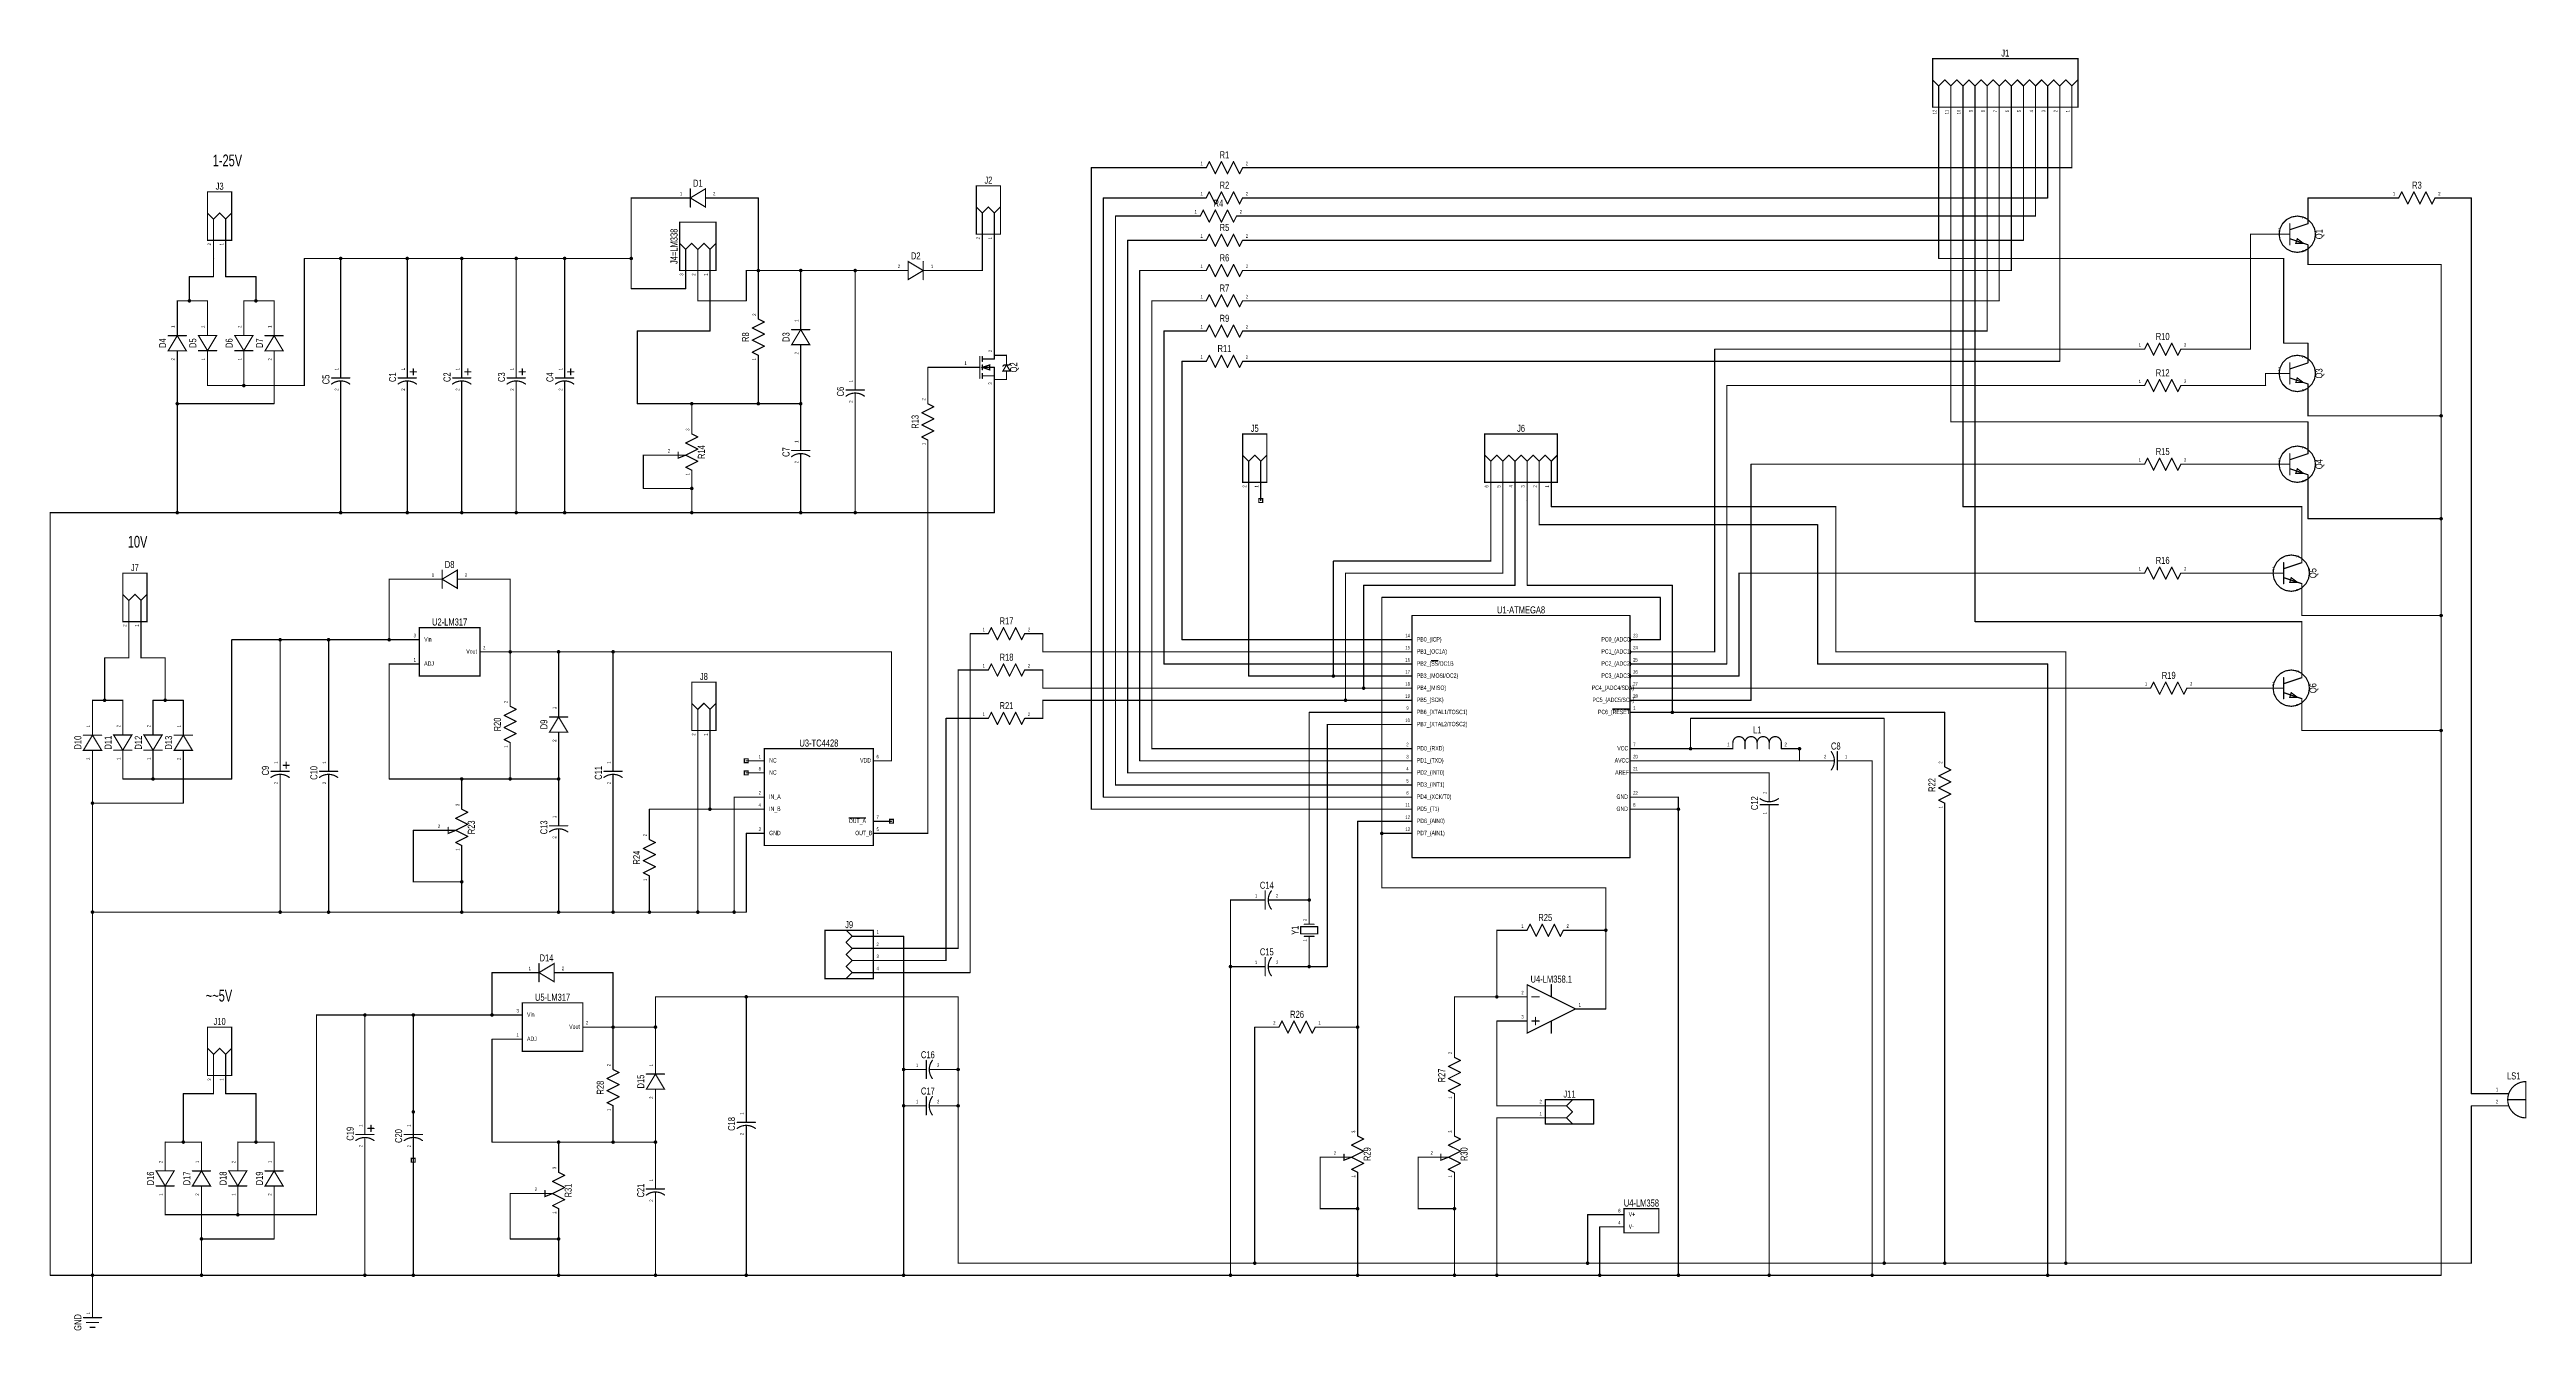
# Model space of a CAD drawing. Extents: x 0 to 20.5, y 0 to 10.6.
import ezdxf
from ezdxf.enums import TextEntityAlignment as Align

# ---------------------------------------------------------------- set-up
doc = ezdxf.new("R2010")
doc.units = 0
for name, color, linetype in [('Element', 253, 'CONTINUOUS'), ('Net', 50, 'CONTINUOUS'), ('Pin', 50, 'CONTINUOUS'), ('Shapes', 252, 'CONTINUOUS')]:
    doc.layers.add(name, color=color, linetype=linetype)

msp = doc.modelspace()

# ---------------------------------------------------------------- linework, layer by layer
at = {"layer": 'Element', "linetype": 'CONTINUOUS'}
for points, const_width in [([(15.55, 10.4991), (16.75, 10.4991), (16.75, 10.0991), (15.55, 10.0991), (15.55, 10.4991)], 0.0098), ([(15.55, 10.3241), (15.6, 10.2741)], 0.0098), ([(15.65, 10.3241), (15.6, 10.2741)], 0.0098), ([(15.6, 10.2741), (15.6, 10.0991)], 0.0098), ([(15.65, 10.3241), (15.7, 10.2741)], 0.0098), ([(15.75, 10.3241), (15.7, 10.2741)], 0.0098), ([(15.7, 10.2741), (15.7, 10.0991)], 0.0098), ([(15.75, 10.3241), (15.8, 10.2741)], 0.0098), ([(15.85, 10.3241), (15.8, 10.2741)], 0.0098), ([(15.8, 10.2741), (15.8, 10.0991)], 0.0098), ([(15.85, 10.3241), (15.9, 10.2741)], 0.0098), ([(15.95, 10.3241), (15.9, 10.2741)], 0.0098), ([(15.9, 10.2741), (15.9, 10.0991)], 0.0098), ([(15.95, 10.3241), (16, 10.2741)], 0.0098), ([(16.05, 10.3241), (16, 10.2741)], 0.0098), ([(16, 10.2741), (16, 10.0991)], 0.0098), ([(16.05, 10.3241), (16.1, 10.2741)], 0.0098), ([(16.15, 10.3241), (16.1, 10.2741)], 0.0098), ([(16.1, 10.2741), (16.1, 10.0991)], 0.0098), ([(16.15, 10.3241), (16.2, 10.2741)], 0.0098), ([(16.25, 10.3241), (16.2, 10.2741)], 0.0098), ([(16.2, 10.2741), (16.2, 10.0991)], 0.0098), ([(16.25, 10.3241), (16.3, 10.2741)], 0.0098), ([(16.35, 10.3241), (16.3, 10.2741)], 0.0098), ([(16.3, 10.2741), (16.3, 10.0991)], 0.0098), ([(16.35, 10.3241), (16.4, 10.2741)], 0.0098), ([(16.45, 10.3241), (16.4, 10.2741)], 0.0098), ([(16.4, 10.2741), (16.4, 10.0991)], 0.0098), ([(16.45, 10.3241), (16.5, 10.2741)], 0.0098), ([(16.55, 10.3241), (16.5, 10.2741)], 0.0098), ([(16.5, 10.2741), (16.5, 10.0991)], 0.0098), ([(16.55, 10.3241), (16.6, 10.2741)], 0.0098), ([(16.65, 10.3241), (16.6, 10.2741)], 0.0098), ([(16.6, 10.2741), (16.6, 10.0991)], 0.0098), ([(16.65, 10.3241), (16.7, 10.2741)], 0.0098), ([(16.75, 10.3241), (16.7, 10.2741)], 0.0098), ([(16.7, 10.2741), (16.7, 10.0991)], 0.0098), ([(9.55, 9.5991), (9.575, 9.6491)], 0.0098), ([(9.575, 9.6491), (9.625, 9.5491)], 0.0098), ([(9.625, 9.5491), (9.675, 9.6491)], 0.0098), ([(9.675, 9.6491), (9.725, 9.5491)], 0.0098), ([(9.725, 9.5491), (9.775, 9.6491)], 0.0098), ([(9.775, 9.6491), (9.825, 9.5491)], 0.0098), ([(5.288, 9.3491), (5.413, 9.2741), (5.413, 9.4241), (5.288, 9.3491)], 0.0098), ([(5.288, 9.4241), (5.288, 9.2741)], 0.0098), ([(7.65, 9.4491), (7.85, 9.4491), (7.85, 9.0491), (7.65, 9.0491), (7.65, 9.4491)], 0.0098), ([(9.825, 9.5491), (9.85, 9.5991)], 0.0098), ([(1.3, 9.3991), (1.5, 9.3991), (1.5, 8.9991), (1.3, 8.9991), (1.3, 9.3991)], 0.0098), ([(1.3, 9.2241), (1.35, 9.1741)], 0.0098), ([(1.4, 9.2241), (1.35, 9.1741)], 0.0098), ([(1.4, 9.2241), (1.45, 9.1741)], 0.0098), ([(1.5, 9.2241), (1.45, 9.1741)], 0.0098), ([(5.288, 9.3491), (5.25, 9.3491)], 0.0098), ([(5.45, 9.3491), (5.413, 9.3491)], 0.0098), ([(7.65, 9.2741), (7.7, 9.2241)], 0.0098), ([(7.75, 9.2741), (7.7, 9.2241)], 0.0098), ([(7.7, 9.2241), (7.7, 9.0491)], 0.0098), ([(7.75, 9.2741), (7.8, 9.2241)], 0.0098), ([(7.85, 9.2741), (7.8, 9.2241)], 0.0098), ([(7.8, 9.2241), (7.8, 9.0491)], 0.0098), ([(9.5, 9.1991), (9.525, 9.2491)], 0.0098), ([(9.525, 9.2491), (9.575, 9.1491)], 0.0098), ([(9.55, 9.3491), (9.575, 9.3991)], 0.0098), ([(9.575, 9.3991), (9.625, 9.2991)], 0.0098), ([(9.575, 9.1491), (9.625, 9.2491)], 0.0098), ([(9.625, 9.2991), (9.675, 9.3991)], 0.0098), ([(9.625, 9.2491), (9.675, 9.1491)], 0.0098), ([(9.675, 9.3991), (9.725, 9.2991)], 0.0098), ([(9.675, 9.1491), (9.725, 9.2491)], 0.0098), ([(9.725, 9.2991), (9.775, 9.3991)], 0.0098), ([(9.725, 9.2491), (9.775, 9.1491)], 0.0098), ([(9.775, 9.3991), (9.825, 9.2991)], 0.0098), ([(9.825, 9.2991), (9.85, 9.3491)], 0.0098), ([(19.4, 9.3491), (19.425, 9.3991)], 0.0098), ([(19.425, 9.3991), (19.475, 9.2991)], 0.0098), ([(19.475, 9.2991), (19.525, 9.3991)], 0.0098), ([(19.525, 9.3991), (19.575, 9.2991)], 0.0098), ([(19.575, 9.2991), (19.625, 9.3991)], 0.0098), ([(19.625, 9.3991), (19.675, 9.2991)], 0.0098), ([(19.675, 9.2991), (19.7, 9.3491)], 0.0098), ([(1.35, 9.1741), (1.35, 8.9991)], 0.0098), ([(1.45, 9.1741), (1.45, 8.9991)], 0.0098), ([(5.2, 9.1491), (5.5, 9.1491), (5.5, 8.7491), (5.2, 8.7491), (5.2, 9.1491)], 0.0098), ([(9.55, 8.9991), (9.575, 9.0491)], 0.0098), ([(9.575, 9.0491), (9.625, 8.9491)], 0.0098), ([(9.625, 8.9491), (9.675, 9.0491)], 0.0098), ([(9.675, 9.0491), (9.725, 8.9491)], 0.0098), ([(9.725, 8.9491), (9.775, 9.0491)], 0.0098), ([(9.775, 9.1491), (9.8, 9.1991)], 0.0098), ([(9.775, 9.0491), (9.825, 8.9491)], 0.0098), ([(9.825, 8.9491), (9.85, 8.9991)], 0.0098), ([(18.412, 9.0491), (18.4193, 9.0027), (18.4406, 8.9609), (18.4738, 8.9277), (18.5156, 8.9064), (18.562, 8.8991), (18.6083, 8.9064), (18.6502, 8.9277), (18.6833, 8.9609), (18.7047, 9.0027), (18.712, 9.0491), (18.7047, 9.0954), (18.6833, 9.1372), (18.6502, 9.1704), (18.6083, 9.1917), (18.562, 9.1991), (18.5156, 9.1917), (18.4738, 9.1704), (18.4406, 9.1372), (18.4193, 9.0954), (18.412, 9.0491)], 0.01), ([(18.45, 9.0491), (18.5, 9.0491)], 0.0098), ([(18.5, 8.9621), (18.5, 9.136)], 0.0098), ([(18.5, 9.086), (18.65, 9.136)], 0.0098), ([(18.5, 9.0121), (18.65, 8.9621)], 0.0098), ([(18.612, 8.9741), (18.55, 8.9741), (18.562, 9.0121), (18.612, 8.9741)], 0.0098), ([(18.65, 9.136), (18.65, 9.1491)], 0.0098), ([(5.2, 8.9741), (5.25, 8.9241)], 0.0098), ([(5.3, 8.9741), (5.25, 8.9241)], 0.0098), ([(5.25, 8.9241), (5.25, 8.7491)], 0.0098), ([(5.3, 8.9741), (5.35, 8.9241)], 0.0098), ([(5.4, 8.9741), (5.35, 8.9241)], 0.0098), ([(5.35, 8.9241), (5.35, 8.7491)], 0.0098), ([(5.4, 8.9741), (5.45, 8.9241)], 0.0098), ([(5.5, 8.9741), (5.45, 8.9241)], 0.0098), ([(5.45, 8.9241), (5.45, 8.7491)], 0.0098), ([(7.212, 8.7491), (7.087, 8.8241), (7.087, 8.6741), (7.212, 8.7491)], 0.0098), ([(7.212, 8.6741), (7.212, 8.8241)], 0.0098), ([(9.55, 8.7491), (9.575, 8.7991)], 0.0098), ([(9.575, 8.7991), (9.625, 8.6991)], 0.0098), ([(9.625, 8.6991), (9.675, 8.7991)], 0.0098), ([(9.675, 8.7991), (9.725, 8.6991)], 0.0098), ([(9.725, 8.6991), (9.775, 8.7991)], 0.0098), ([(9.775, 8.7991), (9.825, 8.6991)], 0.0098), ([(18.65, 8.9491), (18.65, 8.9621)], 0.0098), ([(7.05, 8.7491), (7.087, 8.7491)], 0.0098), ([(7.212, 8.7491), (7.25, 8.7491)], 0.0098), ([(9.825, 8.6991), (9.85, 8.7491)], 0.0098), ([(9.55, 8.4991), (9.575, 8.5491)], 0.0098), ([(9.575, 8.5491), (9.625, 8.4491)], 0.0098), ([(9.625, 8.4491), (9.675, 8.5491)], 0.0098), ([(9.675, 8.5491), (9.725, 8.4491)], 0.0098), ([(9.725, 8.4491), (9.775, 8.5491)], 0.0098), ([(9.775, 8.5491), (9.825, 8.4491)], 0.0098), ([(9.825, 8.4491), (9.85, 8.4991)], 0.0098), ([(1.05, 8.211), (0.975, 8.086), (1.125, 8.086), (1.05, 8.211)], 0.0098), ([(1.125, 8.211), (0.975, 8.211)], 0.0098), ([(1.05, 8.211), (1.05, 8.2491)], 0.0098), ([(1.3, 8.0871), (1.375, 8.2121), (1.225, 8.2121), (1.3, 8.0871)], 0.0098), ([(1.3, 8.2491), (1.3, 8.2121)], 0.0098), ([(1.6, 8.0871), (1.675, 8.2121), (1.525, 8.2121), (1.6, 8.0871)], 0.0098), ([(1.6, 8.2491), (1.6, 8.2121)], 0.0098), ([(1.85, 8.211), (1.775, 8.086), (1.925, 8.086), (1.85, 8.211)], 0.0098), ([(1.925, 8.211), (1.775, 8.211)], 0.0098), ([(1.85, 8.211), (1.85, 8.2491)], 0.0098), ([(5.8, 8.2741), (5.9, 8.3241)], 0.0098), ([(5.9, 8.2241), (5.8, 8.2741)], 0.0098), ([(5.8, 8.1741), (5.9, 8.2241)], 0.0098), ([(5.9, 8.3241), (5.85, 8.3491)], 0.0098), ([(6.2, 8.261), (6.125, 8.136), (6.275, 8.136), (6.2, 8.261)], 0.0098), ([(6.275, 8.261), (6.125, 8.261)], 0.0098), ([(6.2, 8.261), (6.2, 8.2991)], 0.0098), ([(9.55, 8.2491), (9.575, 8.2991)], 0.0098), ([(9.575, 8.2991), (9.625, 8.1991)], 0.0098), ([(9.625, 8.1991), (9.675, 8.2991)], 0.0098), ([(9.675, 8.2991), (9.725, 8.1991)], 0.0098), ([(9.725, 8.1991), (9.775, 8.2991)], 0.0098), ([(9.775, 8.2991), (9.825, 8.1991)], 0.0098), ([(9.825, 8.1991), (9.85, 8.2491)], 0.0098), ([(1.05, 8.0491), (1.05, 8.086)], 0.0098), ([(1.225, 8.0871), (1.375, 8.0871)], 0.0098), ([(1.3, 8.0871), (1.3, 8.0491)], 0.0098), ([(1.525, 8.0871), (1.675, 8.0871)], 0.0098), ([(1.6, 8.0871), (1.6, 8.0491)], 0.0098), ([(1.85, 8.0491), (1.85, 8.086)], 0.0098), ([(5.9, 8.1241), (5.8, 8.1741)], 0.0098), ([(5.8, 8.0741), (5.9, 8.1241)], 0.0098), ([(5.85, 8.0491), (5.8, 8.0741)], 0.0098), ([(6.2, 8.0991), (6.2, 8.136)], 0.0098), ([(7.68, 8.0391), (7.68, 7.8591)], 0.0098), ([(7.7, 8.0391), (7.7, 7.9991)], 0.0098), ([(7.8, 8.0191), (7.7, 8.0191)], 0.0098), ([(7.8, 8.0191), (7.8, 8.0491)], 0.0098), ([(7.8, 8.0491), (7.9, 8.0491)], 0.0098), ([(7.9, 8.0491), (7.9, 7.9691)], 0.0098), ([(7.93, 7.9791), (7.92, 7.9691)], 0.0098), ([(9.55, 7.9991), (9.575, 8.0491)], 0.0098), ([(9.575, 8.0491), (9.625, 7.9491)], 0.0098), ([(9.625, 7.9491), (9.675, 8.0491)], 0.0098), ([(9.675, 8.0491), (9.725, 7.9491)], 0.0098), ([(9.725, 7.9491), (9.775, 8.0491)], 0.0098), ([(9.775, 8.0491), (9.825, 7.9491)], 0.0098), ([(9.825, 7.9491), (9.85, 7.9991)], 0.0098), ([(17.3, 8.0991), (17.325, 8.1491)], 0.0098), ([(17.325, 8.1491), (17.375, 8.0491)], 0.0098), ([(17.375, 8.0491), (17.425, 8.1491)], 0.0098), ([(17.425, 8.1491), (17.475, 8.0491)], 0.0098), ([(17.475, 8.0491), (17.525, 8.1491)], 0.0098), ([(17.525, 8.1491), (17.575, 8.0491)], 0.0098), ([(17.575, 8.0491), (17.6, 8.0991)], 0.0098), ([(18.412, 7.8991), (18.4193, 7.8527), (18.4406, 7.8109), (18.4738, 7.7777), (18.5156, 7.7564), (18.562, 7.7491), (18.6083, 7.7564), (18.6502, 7.7777), (18.6833, 7.8109), (18.7047, 7.8527), (18.712, 7.8991), (18.7047, 7.9454), (18.6833, 7.9872), (18.6502, 8.0204), (18.6083, 8.0417), (18.562, 8.0491), (18.5156, 8.0417), (18.4738, 8.0204), (18.4406, 7.9872), (18.4193, 7.9454), (18.412, 7.8991)], 0.01), ([(18.5, 7.8121), (18.5, 7.986)], 0.0098), ([(18.5, 7.936), (18.65, 7.986)], 0.0098), ([(18.65, 7.986), (18.65, 7.9991)], 0.0098), ([(2.4752, 7.8119), (2.4686, 7.8165), (2.4617, 7.8207), (2.4546, 7.8245), (2.4472, 7.8278), (2.4397, 7.8306), (2.4319, 7.8329), (2.4241, 7.8347), (2.4161, 7.836), (2.4081, 7.8368), (2.4, 7.8371), (2.3919, 7.8368), (2.3839, 7.836), (2.3759, 7.8347), (2.3681, 7.8329), (2.3603, 7.8306), (2.3528, 7.8278), (2.3454, 7.8245), (2.3383, 7.8207), (2.3314, 7.8165), (2.3248, 7.8119)], 0.01), ([(2.325, 7.8621), (2.475, 7.8621)], 0.0098), ([(2.4, 7.8991), (2.4, 7.8621)], 0.0098), ([(2.4, 7.8371), (2.4, 7.7991)], 0.0098), ([(3.0252, 7.8119), (3.0186, 7.8165), (3.0117, 7.8207), (3.0046, 7.8245), (2.9972, 7.8278), (2.9897, 7.8306), (2.9819, 7.8329), (2.9741, 7.8347), (2.9661, 7.836), (2.9581, 7.8368), (2.95, 7.8371), (2.9419, 7.8368), (2.9339, 7.836), (2.9259, 7.8347), (2.9181, 7.8329), (2.9103, 7.8306), (2.9028, 7.8278), (2.8954, 7.8245), (2.8883, 7.8207), (2.8814, 7.8165), (2.8748, 7.8119)], 0.01), ([(2.875, 7.8621), (3.025, 7.8621)], 0.0098), ([(2.95, 7.8991), (2.95, 7.8621)], 0.0098), ([(2.95, 7.8371), (2.95, 7.7991)], 0.0098), ([(2.975, 7.9121), (3.025, 7.9121)], 0.0098), ([(3, 7.9371), (3, 7.8871)], 0.0098), ([(3.4752, 7.8119), (3.4686, 7.8165), (3.4617, 7.8207), (3.4546, 7.8245), (3.4472, 7.8278), (3.4397, 7.8306), (3.4319, 7.8329), (3.4241, 7.8347), (3.4161, 7.836), (3.4081, 7.8368), (3.4, 7.8371), (3.3919, 7.8368), (3.3839, 7.836), (3.3759, 7.8347), (3.3681, 7.8329), (3.3603, 7.8306), (3.3528, 7.8278), (3.3454, 7.8245), (3.3383, 7.8207), (3.3314, 7.8165), (3.3248, 7.8119)], 0.01), ([(3.325, 7.8621), (3.475, 7.8621)], 0.0098), ([(3.4, 7.8991), (3.4, 7.8621)], 0.0098), ([(3.4, 7.8371), (3.4, 7.7991)], 0.0098), ([(3.425, 7.9121), (3.475, 7.9121)], 0.0098), ([(3.45, 7.9371), (3.45, 7.8871)], 0.0098), ([(3.9252, 7.8119), (3.9186, 7.8165), (3.9117, 7.8207), (3.9046, 7.8245), (3.8972, 7.8278), (3.8897, 7.8306), (3.8819, 7.8329), (3.8741, 7.8347), (3.8661, 7.836), (3.8581, 7.8368), (3.85, 7.8371), (3.8419, 7.8368), (3.8339, 7.836), (3.8259, 7.8347), (3.8181, 7.8329), (3.8103, 7.8306), (3.8028, 7.8278), (3.7954, 7.8245), (3.7883, 7.8207), (3.7814, 7.8165), (3.7748, 7.8119)], 0.01), ([(3.775, 7.8621), (3.925, 7.8621)], 0.0098), ([(3.85, 7.8991), (3.85, 7.8621)], 0.0098), ([(3.85, 7.8371), (3.85, 7.7991)], 0.0098), ([(3.875, 7.9121), (3.925, 7.9121)], 0.0098), ([(3.9, 7.9371), (3.9, 7.8871)], 0.0098), ([(4.3252, 7.8119), (4.3186, 7.8165), (4.3117, 7.8207), (4.3046, 7.8245), (4.2972, 7.8278), (4.2897, 7.8306), (4.2819, 7.8329), (4.2741, 7.8347), (4.2661, 7.836), (4.2581, 7.8368), (4.25, 7.8371), (4.2419, 7.8368), (4.2339, 7.836), (4.2259, 7.8347), (4.2181, 7.8329), (4.2103, 7.8306), (4.2028, 7.8278), (4.1954, 7.8245), (4.1883, 7.8207), (4.1814, 7.8165), (4.1748, 7.8119)], 0.01), ([(4.175, 7.8621), (4.325, 7.8621)], 0.0098), ([(4.25, 7.8991), (4.25, 7.8621)], 0.0098), ([(4.25, 7.8371), (4.25, 7.7991)], 0.0098), ([(4.275, 7.9121), (4.325, 7.9121)], 0.0098), ([(4.3, 7.9371), (4.3, 7.8871)], 0.0098), ([(6.65, 7.7991), (6.65, 7.7621)], 0.0098), ([(7.6, 7.9491), (7.68, 7.9491)], 0.0098), ([(7.7, 7.9491), (7.76, 7.9291), (7.76, 7.9691), (7.7, 7.9491)], 0.0098), ([(7.7, 7.9291), (7.7, 7.9691)], 0.0098), ([(7.8, 7.9491), (7.7, 7.9491)], 0.0098), ([(7.7, 7.8591), (7.7, 7.8991)], 0.0098), ([(7.8, 7.8791), (7.7, 7.8791)], 0.0098), ([(7.8, 7.9491), (7.8, 7.8491)], 0.0098), ([(7.8, 7.8491), (7.9, 7.8491)], 0.0098), ([(7.9, 7.9691), (7.87, 7.9191), (7.93, 7.9191), (7.9, 7.9691)], 0.0098), ([(7.88, 7.9691), (7.87, 7.9591)], 0.0098), ([(7.92, 7.9691), (7.88, 7.9691)], 0.0098), ([(7.9, 7.8491), (7.9, 7.9191)], 0.0098), ([(17.3, 7.7991), (17.325, 7.8491)], 0.0098), ([(17.325, 7.8491), (17.375, 7.7491)], 0.0098), ([(17.375, 7.7491), (17.425, 7.8491)], 0.0098), ([(17.425, 7.8491), (17.475, 7.7491)], 0.0098), ([(17.475, 7.7491), (17.525, 7.8491)], 0.0098), ([(17.525, 7.8491), (17.575, 7.7491)], 0.0098), ([(17.575, 7.7491), (17.6, 7.7991)], 0.0098), ([(18.45, 7.8991), (18.5, 7.8991)], 0.0098), ([(18.5, 7.8621), (18.65, 7.8121)], 0.0098), ([(18.612, 7.8241), (18.55, 7.8241), (18.562, 7.8621), (18.612, 7.8241)], 0.0098), ([(18.65, 7.7991), (18.65, 7.8121)], 0.0098), ([(6.7252, 7.7119), (6.7186, 7.7165), (6.7117, 7.7207), (6.7046, 7.7245), (6.6972, 7.7278), (6.6897, 7.7306), (6.6819, 7.7329), (6.6741, 7.7347), (6.6661, 7.736), (6.6581, 7.7368), (6.65, 7.7371), (6.6419, 7.7368), (6.6339, 7.736), (6.6259, 7.7347), (6.6181, 7.7329), (6.6103, 7.7306), (6.6028, 7.7278), (6.5954, 7.7245), (6.5883, 7.7207), (6.5814, 7.7165), (6.5748, 7.7119)], 0.01), ([(6.575, 7.7621), (6.725, 7.7621)], 0.0098), ([(6.65, 7.7371), (6.65, 7.6991)], 0.0098), ([(7.2, 7.5741), (7.3, 7.6241)], 0.0098), ([(7.3, 7.5241), (7.2, 7.5741)], 0.0098), ([(7.3, 7.6241), (7.25, 7.6491)], 0.0098), ([(5.25, 7.3241), (5.35, 7.3741)], 0.0098), ([(5.35, 7.3741), (5.3, 7.3991)], 0.0098), ([(7.2, 7.4741), (7.3, 7.5241)], 0.0098), ([(7.3, 7.4241), (7.2, 7.4741)], 0.0098), ([(7.2, 7.3741), (7.3, 7.4241)], 0.0098), ([(7.25, 7.3491), (7.2, 7.3741)], 0.0098), ([(9.85, 7.3991), (10.05, 7.3991), (10.05, 6.9991), (9.85, 6.9991), (9.85, 7.3991)], 0.0098), ([(11.85, 7.3991), (12.45, 7.3991), (12.45, 6.9991), (11.85, 6.9991), (11.85, 7.3991)], 0.0098), ([(5.15, 7.2241), (5.25, 7.2241)], 0.0098), ([(5.25, 7.2241), (5.1875, 7.1991), (5.1875, 7.2491)], 0.0098), ([(5.35, 7.2741), (5.25, 7.3241)], 0.0098), ([(5.25, 7.2241), (5.35, 7.2741)], 0.0098), ([(5.35, 7.1741), (5.25, 7.2241)], 0.0098), ([(5.25, 7.1241), (5.35, 7.1741)], 0.0098), ([(6.2752, 7.2119), (6.2686, 7.2165), (6.2617, 7.2207), (6.2546, 7.2245), (6.2472, 7.2278), (6.2397, 7.2306), (6.2319, 7.2329), (6.2241, 7.2347), (6.2161, 7.236), (6.2081, 7.2368), (6.2, 7.2371), (6.1919, 7.2368), (6.1839, 7.236), (6.1759, 7.2347), (6.1681, 7.2329), (6.1603, 7.2306), (6.1528, 7.2278), (6.1454, 7.2245), (6.1383, 7.2207), (6.1314, 7.2165), (6.1248, 7.2119)], 0.01), ([(6.125, 7.2621), (6.275, 7.2621)], 0.0098), ([(6.2, 7.2991), (6.2, 7.2621)], 0.0098), ([(6.2, 7.2371), (6.2, 7.1991)], 0.0098), ([(9.85, 7.2241), (9.9, 7.1741)], 0.0098), ([(9.95, 7.2241), (9.9, 7.1741)], 0.0098), ([(9.9, 7.1741), (9.9, 6.9991)], 0.0098), ([(9.95, 7.2241), (10, 7.1741)], 0.0098), ([(10.05, 7.2241), (10, 7.1741)], 0.0098), ([(10, 7.1741), (10, 6.9991)], 0.0098), ([(11.85, 7.2241), (11.9, 7.1741)], 0.0098), ([(11.95, 7.2241), (11.9, 7.1741)], 0.0098), ([(11.9, 7.1741), (11.9, 6.9991)], 0.0098), ([(11.95, 7.2241), (12, 7.1741)], 0.0098), ([(12.05, 7.2241), (12, 7.1741)], 0.0098), ([(12, 7.1741), (12, 6.9991)], 0.0098), ([(12.05, 7.2241), (12.1, 7.1741)], 0.0098), ([(12.15, 7.2241), (12.1, 7.1741)], 0.0098), ([(12.1, 7.1741), (12.1, 6.9991)], 0.0098), ([(12.15, 7.2241), (12.2, 7.1741)], 0.0098), ([(12.25, 7.2241), (12.2, 7.1741)], 0.0098), ([(12.2, 7.1741), (12.2, 6.9991)], 0.0098), ([(12.25, 7.2241), (12.3, 7.1741)], 0.0098), ([(12.35, 7.2241), (12.3, 7.1741)], 0.0098), ([(12.3, 7.1741), (12.3, 6.9991)], 0.0098), ([(12.35, 7.2241), (12.4, 7.1741)], 0.0098), ([(12.45, 7.2241), (12.4, 7.1741)], 0.0098), ([(12.4, 7.1741), (12.4, 6.9991)], 0.0098), ([(17.3, 7.1491), (17.325, 7.1991)], 0.0098), ([(17.325, 7.1991), (17.375, 7.0991)], 0.0098), ([(17.375, 7.0991), (17.425, 7.1991)], 0.0098), ([(17.425, 7.1991), (17.475, 7.0991)], 0.0098), ([(17.475, 7.0991), (17.525, 7.1991)], 0.0098), ([(17.525, 7.1991), (17.575, 7.0991)], 0.0098), ([(18.412, 7.1491), (18.4193, 7.1027), (18.4406, 7.0609), (18.4738, 7.0277), (18.5156, 7.0064), (18.562, 6.9991), (18.6083, 7.0064), (18.6502, 7.0277), (18.6833, 7.0609), (18.7047, 7.1027), (18.712, 7.1491), (18.7047, 7.1954), (18.6833, 7.2372), (18.6502, 7.2704), (18.6083, 7.2917), (18.562, 7.2991), (18.5156, 7.2917), (18.4738, 7.2704), (18.4406, 7.2372), (18.4193, 7.1954), (18.412, 7.1491)], 0.01), ([(18.5, 7.0621), (18.5, 7.236)], 0.0098), ([(18.5, 7.186), (18.65, 7.236)], 0.0098), ([(18.65, 7.236), (18.65, 7.2491)], 0.0098), ([(5.3, 7.0991), (5.25, 7.1241)], 0.0098), ([(17.575, 7.0991), (17.6, 7.1491)], 0.0098), ([(18.45, 7.1491), (18.5, 7.1491)], 0.0098), ([(18.5, 7.1121), (18.65, 7.0621)], 0.0098), ([(18.612, 7.0741), (18.55, 7.0741), (18.562, 7.1121), (18.612, 7.0741)], 0.0098), ([(18.65, 7.0491), (18.65, 7.0621)], 0.0098), ([(18.362, 6.2491), (18.3693, 6.2027), (18.3906, 6.1609), (18.4238, 6.1277), (18.4656, 6.1064), (18.512, 6.0991), (18.5583, 6.1064), (18.6002, 6.1277), (18.6333, 6.1609), (18.6547, 6.2027), (18.662, 6.2491), (18.6547, 6.2954), (18.6333, 6.3372), (18.6002, 6.3704), (18.5583, 6.3917), (18.512, 6.3991), (18.4656, 6.3917), (18.4238, 6.3704), (18.3906, 6.3372), (18.3693, 6.2954), (18.362, 6.2491)], 0.01), ([(18.6, 6.336), (18.6, 6.3491)], 0.0098), ([(0.6, 6.2491), (0.8, 6.2491), (0.8, 5.8491), (0.6, 5.8491), (0.6, 6.2491)], 0.0098), ([(3.238, 6.1991), (3.2, 6.1991)], 0.0098), ([(3.238, 6.1991), (3.363, 6.1241), (3.363, 6.2741), (3.238, 6.1991)], 0.0098), ([(3.238, 6.2741), (3.238, 6.1241)], 0.0098), ([(3.4, 6.1991), (3.363, 6.1991)], 0.0098), ([(17.3, 6.2491), (17.325, 6.2991)], 0.0098), ([(17.325, 6.2991), (17.375, 6.1991)], 0.0098), ([(17.375, 6.1991), (17.425, 6.2991)], 0.0098), ([(17.425, 6.2991), (17.475, 6.1991)], 0.0098), ([(17.475, 6.1991), (17.525, 6.2991)], 0.0098), ([(17.525, 6.2991), (17.575, 6.1991)], 0.0098), ([(17.575, 6.1991), (17.6, 6.2491)], 0.0098), ([(18.4, 6.2491), (18.45, 6.2491)], 0.0098), ([(18.45, 6.1621), (18.45, 6.336)], 0.0098), ([(18.45, 6.286), (18.6, 6.336)], 0.0098), ([(18.45, 6.2121), (18.6, 6.1621)], 0.0098), ([(18.562, 6.1741), (18.5, 6.1741), (18.512, 6.2121), (18.562, 6.1741)], 0.0098), ([(18.6, 6.1491), (18.6, 6.1621)], 0.0098), ([(0.6, 6.0741), (0.65, 6.0241)], 0.0098), ([(0.7, 6.0741), (0.65, 6.0241)], 0.0098), ([(0.65, 6.0241), (0.65, 5.8491)], 0.0098), ([(0.7, 6.0741), (0.75, 6.0241)], 0.0098), ([(0.8, 6.0741), (0.75, 6.0241)], 0.0098), ([(0.75, 6.0241), (0.75, 5.8491)], 0.0098), ([(3.05, 5.7991), (3.55, 5.7991), (3.55, 5.3991), (3.05, 5.3991), (3.05, 5.7991)], 0.0098), ([(7.75, 5.7491), (7.775, 5.7991)], 0.0098), ([(7.775, 5.7991), (7.825, 5.6991)], 0.0098), ([(7.825, 5.6991), (7.875, 5.7991)], 0.0098), ([(7.875, 5.7991), (7.925, 5.6991)], 0.0098), ([(7.925, 5.6991), (7.975, 5.7991)], 0.0098), ([(7.975, 5.7991), (8.025, 5.6991)], 0.0098), ([(8.025, 5.6991), (8.05, 5.7491)], 0.0098), ([(11.25, 3.8991), (11.25, 5.8991)], 0.0098), ([(11.25, 5.8991), (13.05, 5.8991)], 0.0098), ([(13.05, 5.8991), (13.05, 3.8991)], 0.0098), ([(5.3, 5.3491), (5.5, 5.3491), (5.5, 4.9491), (5.3, 4.9491), (5.3, 5.3491)], 0.0098), ([(7.75, 5.4491), (7.775, 5.4991)], 0.0098), ([(7.775, 5.4991), (7.825, 5.3991)], 0.0098), ([(7.825, 5.3991), (7.875, 5.4991)], 0.0098), ([(7.875, 5.4991), (7.925, 5.3991)], 0.0098), ([(7.925, 5.3991), (7.975, 5.4991)], 0.0098), ([(7.975, 5.4991), (8.025, 5.3991)], 0.0098), ([(8.025, 5.3991), (8.05, 5.4491)], 0.0098), ([(17.35, 5.2991), (17.375, 5.3491)], 0.0098), ([(17.375, 5.3491), (17.425, 5.2491)], 0.0098), ([(17.425, 5.2491), (17.475, 5.3491)], 0.0098), ([(17.475, 5.3491), (17.525, 5.2491)], 0.0098), ([(17.525, 5.2491), (17.575, 5.3491)], 0.0098), ([(17.575, 5.3491), (17.625, 5.2491)], 0.0098), ([(18.362, 5.2991), (18.3693, 5.2527), (18.3906, 5.2109), (18.4238, 5.1777), (18.4656, 5.1564), (18.512, 5.1491), (18.5583, 5.1564), (18.6002, 5.1777), (18.6333, 5.2109), (18.6547, 5.2527), (18.662, 5.2991), (18.6547, 5.3454), (18.6333, 5.3872), (18.6002, 5.4204), (18.5583, 5.4417), (18.512, 5.4491), (18.4656, 5.4417), (18.4238, 5.4204), (18.3906, 5.3872), (18.3693, 5.3454), (18.362, 5.2991)], 0.01), ([(18.45, 5.2121), (18.45, 5.386)], 0.0098), ([(18.45, 5.336), (18.6, 5.386)], 0.0098), ([(18.6, 5.386), (18.6, 5.3991)], 0.0098), ([(3.75, 5.0741), (3.85, 5.1241)], 0.0098), ([(3.85, 5.1241), (3.8, 5.1491)], 0.0098), ([(5.3, 5.1741), (5.35, 5.1241)], 0.0098), ([(5.4, 5.1741), (5.35, 5.1241)], 0.0098), ([(5.35, 5.1241), (5.35, 4.9491)], 0.0098), ([(5.4, 5.1741), (5.45, 5.1241)], 0.0098), ([(5.5, 5.1741), (5.45, 5.1241)], 0.0098), ([(5.45, 5.1241), (5.45, 4.9491)], 0.0098), ([(17.625, 5.2491), (17.65, 5.2991)], 0.0098), ([(18.4, 5.2991), (18.45, 5.2991)], 0.0098), ([(18.45, 5.2621), (18.6, 5.2121)], 0.0098), ([(18.562, 5.2241), (18.5, 5.2241), (18.512, 5.2621), (18.562, 5.2241)], 0.0098), ([(18.6, 5.1991), (18.6, 5.2121)], 0.0098), ([(0.35, 4.911), (0.275, 4.786), (0.425, 4.786), (0.35, 4.911)], 0.0098), ([(0.425, 4.911), (0.275, 4.911)], 0.0098), ([(0.35, 4.911), (0.35, 4.9491)], 0.0098), ([(0.6, 4.7871), (0.675, 4.9121), (0.525, 4.9121), (0.6, 4.7871)], 0.0098), ([(0.6, 4.9491), (0.6, 4.9121)], 0.0098), ([(0.85, 4.7871), (0.925, 4.9121), (0.775, 4.9121), (0.85, 4.7871)], 0.0098), ([(0.85, 4.9491), (0.85, 4.9121)], 0.0098), ([(1.1, 4.911), (1.025, 4.786), (1.175, 4.786), (1.1, 4.911)], 0.0098), ([(1.175, 4.911), (1.025, 4.911)], 0.0098), ([(1.1, 4.911), (1.1, 4.9491)], 0.0098), ([(3.85, 5.0241), (3.75, 5.0741)], 0.0098), ([(3.75, 4.9741), (3.85, 5.0241)], 0.0098), ([(3.85, 4.9241), (3.75, 4.9741)], 0.0098), ([(3.75, 4.8741), (3.85, 4.9241)], 0.0098), ([(4.2, 5.061), (4.125, 4.936), (4.275, 4.936), (4.2, 5.061)], 0.0098), ([(4.275, 5.061), (4.125, 5.061)], 0.0098), ([(4.2, 5.061), (4.2, 5.0991)], 0.0098), ([(4.2, 4.8991), (4.2, 4.936)], 0.0098), ([(7.75, 5.0491), (7.775, 5.0991)], 0.0098), ([(7.775, 5.0991), (7.825, 4.9991)], 0.0098), ([(7.825, 4.9991), (7.875, 5.0991)], 0.0098), ([(7.875, 5.0991), (7.925, 4.9991)], 0.0098), ([(7.925, 4.9991), (7.975, 5.0991)], 0.0098), ([(7.975, 5.0991), (8.025, 4.9991)], 0.0098), ([(8.025, 4.9991), (8.05, 5.0491)], 0.0098), ([(0.35, 4.7491), (0.35, 4.786)], 0.0098), ([(0.525, 4.7871), (0.675, 4.7871)], 0.0098), ([(0.6, 4.7871), (0.6, 4.7491)], 0.0098), ([(0.775, 4.7871), (0.925, 4.7871)], 0.0098), ([(0.85, 4.7871), (0.85, 4.7491)], 0.0098), ([(1.1, 4.7491), (1.1, 4.786)], 0.0098), ([(3.8, 4.8491), (3.75, 4.8741)], 0.0098), ([(5.9, 4.7991), (6.8, 4.7991), (6.8, 3.9991), (5.9, 3.9991), (5.9, 4.7991)], 0.0098), ([(14, 4.8491), (13.9994, 4.8569), (13.9976, 4.8645), (13.9946, 4.8718), (13.9905, 4.8784), (13.9854, 4.8844), (13.9794, 4.8895), (13.9727, 4.8936), (13.9655, 4.8966), (13.9578, 4.8984), (13.95, 4.8991), (13.9422, 4.8984), (13.9346, 4.8966), (13.9273, 4.8936), (13.9206, 4.8895), (13.9147, 4.8844), (13.9096, 4.8784), (13.9055, 4.8718), (13.9025, 4.8645), (13.9006, 4.8569), (13.9, 4.8491)], 0.01), ([(13.9, 4.7991), (13.9, 4.8491)], 0.0098), ([(14.1, 4.8491), (14.0994, 4.8569), (14.0976, 4.8645), (14.0946, 4.8718), (14.0905, 4.8784), (14.0854, 4.8844), (14.0794, 4.8895), (14.0727, 4.8936), (14.0655, 4.8966), (14.0578, 4.8984), (14.05, 4.8991), (14.0422, 4.8984), (14.0346, 4.8966), (14.0273, 4.8936), (14.0206, 4.8895), (14.0147, 4.8844), (14.0096, 4.8784), (14.0055, 4.8718), (14.0025, 4.8645), (14.0006, 4.8569), (14, 4.8491)], 0.01), ([(14, 4.7991), (14, 4.8491)], 0.0098), ([(14.2, 4.8491), (14.1994, 4.8569), (14.1976, 4.8645), (14.1946, 4.8718), (14.1905, 4.8784), (14.1854, 4.8844), (14.1794, 4.8895), (14.1727, 4.8936), (14.1655, 4.8966), (14.1578, 4.8984), (14.15, 4.8991), (14.1422, 4.8984), (14.1346, 4.8966), (14.1273, 4.8936), (14.1206, 4.8895), (14.1147, 4.8844), (14.1096, 4.8784), (14.1055, 4.8718), (14.1025, 4.8645), (14.1006, 4.8569), (14.1, 4.8491)], 0.01), ([(14.1, 4.7991), (14.1, 4.8491)], 0.0098), ([(14.3, 4.8491), (14.2994, 4.8569), (14.2976, 4.8645), (14.2946, 4.8718), (14.2905, 4.8784), (14.2854, 4.8844), (14.2794, 4.8895), (14.2727, 4.8936), (14.2655, 4.8966), (14.2578, 4.8984), (14.25, 4.8991), (14.2422, 4.8984), (14.2346, 4.8966), (14.2273, 4.8936), (14.2206, 4.8895), (14.2147, 4.8844), (14.2096, 4.8784), (14.2055, 4.8718), (14.2025, 4.8645), (14.2006, 4.8569), (14.2, 4.8491)], 0.01), ([(14.2, 4.7991), (14.2, 4.8491)], 0.0098), ([(14.3, 4.7991), (14.3, 4.8491)], 0.0098), ([(14.7128, 4.6238), (14.7175, 4.6304), (14.7217, 4.6373), (14.7255, 4.6445), (14.7287, 4.6518), (14.7315, 4.6594), (14.7339, 4.6671), (14.7357, 4.675), (14.737, 4.683), (14.7377, 4.691), (14.738, 4.6991), (14.7377, 4.7071), (14.737, 4.7152), (14.7357, 4.7231), (14.7339, 4.731), (14.7315, 4.7387), (14.7287, 4.7463), (14.7254, 4.7537), (14.7217, 4.7608), (14.7175, 4.7677), (14.7128, 4.7743)], 0.01), ([(14.763, 4.7741), (14.763, 4.6241)], 0.0098), ([(1.9752, 4.5619), (1.9686, 4.5665), (1.9617, 4.5707), (1.9546, 4.5745), (1.9472, 4.5778), (1.9397, 4.5806), (1.9319, 4.5829), (1.9241, 4.5847), (1.9161, 4.586), (1.9081, 4.5868), (1.9, 4.5871), (1.8919, 4.5868), (1.8839, 4.586), (1.8759, 4.5847), (1.8681, 4.5829), (1.8603, 4.5806), (1.8528, 4.5778), (1.8454, 4.5745), (1.8383, 4.5707), (1.8314, 4.5665), (1.8248, 4.5619)], 0.01), ([(1.825, 4.6121), (1.975, 4.6121)], 0.0098), ([(1.9, 4.6491), (1.9, 4.6121)], 0.0098), ([(1.9, 4.5871), (1.9, 4.5491)], 0.0098), ([(1.925, 4.6621), (1.975, 4.6621)], 0.0098), ([(1.95, 4.6871), (1.95, 4.6371)], 0.0098), ([(2.3752, 4.5619), (2.3686, 4.5665), (2.3617, 4.5707), (2.3546, 4.5745), (2.3472, 4.5778), (2.3397, 4.5806), (2.3319, 4.5829), (2.3241, 4.5847), (2.3161, 4.586), (2.3081, 4.5868), (2.3, 4.5871), (2.2919, 4.5868), (2.2839, 4.586), (2.2759, 4.5847), (2.2681, 4.5829), (2.2603, 4.5806), (2.2528, 4.5778), (2.2454, 4.5745), (2.2383, 4.5707), (2.2314, 4.5665), (2.2248, 4.5619)], 0.01), ([(2.225, 4.6121), (2.375, 4.6121)], 0.0098), ([(2.3, 4.6491), (2.3, 4.6121)], 0.0098), ([(2.3, 4.5871), (2.3, 4.5491)], 0.0098), ([(4.7252, 4.5619), (4.7186, 4.5665), (4.7117, 4.5707), (4.7046, 4.5745), (4.6972, 4.5778), (4.6897, 4.5806), (4.6819, 4.5829), (4.6741, 4.5847), (4.6661, 4.586), (4.6581, 4.5868), (4.65, 4.5871), (4.6419, 4.5868), (4.6339, 4.586), (4.6259, 4.5847), (4.6181, 4.5829), (4.6103, 4.5806), (4.6028, 4.5778), (4.5954, 4.5745), (4.5883, 4.5707), (4.5814, 4.5665), (4.5748, 4.5619)], 0.01), ([(4.575, 4.6121), (4.725, 4.6121)], 0.0098), ([(4.65, 4.6491), (4.65, 4.6121)], 0.0098), ([(4.65, 4.5871), (4.65, 4.5491)], 0.0098), ([(14.738, 4.6991), (14.7, 4.6991)], 0.0098), ([(14.8, 4.6991), (14.763, 4.6991)], 0.0098), ([(15.6, 4.5741), (15.7, 4.6241)], 0.0098), ([(15.7, 4.5241), (15.6, 4.5741)], 0.0098), ([(15.6, 4.4741), (15.7, 4.5241)], 0.0098), ([(15.7, 4.6241), (15.65, 4.6491)], 0.0098), ([(3.45, 4.2741), (3.4, 4.2991)], 0.0098), ([(14.1248, 4.3862), (14.1314, 4.3816), (14.1383, 4.3774), (14.1454, 4.3736), (14.1528, 4.3703), (14.1603, 4.3675), (14.1681, 4.3652), (14.1759, 4.3634), (14.1839, 4.3621), (14.1919, 4.3613), (14.2, 4.361), (14.2081, 4.3613), (14.2161, 4.3621), (14.2241, 4.3634), (14.2319, 4.3652), (14.2397, 4.3675), (14.2472, 4.3703), (14.2546, 4.3736), (14.2617, 4.3774), (14.2686, 4.3816), (14.2752, 4.3862)], 0.01), ([(14.275, 4.336), (14.125, 4.336)], 0.0098), ([(14.2, 4.361), (14.2, 4.3991)], 0.0098), ([(14.2, 4.2991), (14.2, 4.336)], 0.0098), ([(15.7, 4.4241), (15.6, 4.4741)], 0.0098), ([(15.6, 4.3741), (15.7, 4.4241)], 0.0098), ([(15.65, 4.3491), (15.6, 4.3741)], 0.0098), ([(3.25, 4.1241), (3.35, 4.1241)], 0.0098), ([(3.35, 4.1241), (3.2875, 4.0991), (3.2875, 4.1491)], 0.0098), ([(3.35, 4.2241), (3.45, 4.2741)], 0.0098), ([(3.45, 4.1741), (3.35, 4.2241)], 0.0098), ([(3.35, 4.1241), (3.45, 4.1741)], 0.0098), ([(3.45, 4.0741), (3.35, 4.1241)], 0.0098), ([(4.2752, 4.1119), (4.2686, 4.1165), (4.2617, 4.1207), (4.2546, 4.1245), (4.2472, 4.1278), (4.2397, 4.1306), (4.2319, 4.1329), (4.2241, 4.1347), (4.2161, 4.136), (4.2081, 4.1368), (4.2, 4.1371), (4.1919, 4.1368), (4.1839, 4.136), (4.1759, 4.1347), (4.1681, 4.1329), (4.1603, 4.1306), (4.1528, 4.1278), (4.1454, 4.1245), (4.1383, 4.1207), (4.1314, 4.1165), (4.1248, 4.1119)], 0.01), ([(4.125, 4.1621), (4.275, 4.1621)], 0.0098), ([(4.2, 4.1991), (4.2, 4.1621)], 0.0098), ([(4.2, 4.1371), (4.2, 4.0991)], 0.0098), ([(3.35, 4.0241), (3.45, 4.0741)], 0.0098), ([(3.4, 3.9991), (3.35, 4.0241)], 0.0098), ([(4.9, 3.9741), (5, 4.0241)], 0.0098), ([(5, 3.9241), (4.9, 3.9741)], 0.0098), ([(4.9, 3.8741), (5, 3.9241)], 0.0098), ([(5, 4.0241), (4.95, 4.0491)], 0.0098), ([(11.25, 3.8991), (13.05, 3.8991)], 0.0098), ([(5, 3.8241), (4.9, 3.8741)], 0.0098), ([(4.9, 3.7741), (5, 3.8241)], 0.0098), ([(4.95, 3.7491), (4.9, 3.7741)], 0.0098), ([(10, 3.5491), (10.037, 3.5491)], 0.0098), ([(10.037, 3.4741), (10.037, 3.6241)], 0.0098), ([(10.0872, 3.6243), (10.0825, 3.6177), (10.0783, 3.6108), (10.0745, 3.6037), (10.0713, 3.5963), (10.0685, 3.5887), (10.0661, 3.581), (10.0643, 3.5731), (10.063, 3.5652), (10.0623, 3.5571), (10.062, 3.5491), (10.0623, 3.541), (10.063, 3.533), (10.0643, 3.525), (10.0661, 3.5171), (10.0685, 3.5094), (10.0713, 3.5018), (10.0746, 3.4945), (10.0783, 3.4873), (10.0825, 3.4804), (10.0872, 3.4738)], 0.01), ([(10.062, 3.5491), (10.1, 3.5491)], 0.0098), ([(6.4, 3.2991), (6.8, 3.2991), (6.8, 2.8991), (6.4, 2.8991), (6.4, 3.2991)], 0.0098), ([(6.575, 3.2991), (6.625, 3.2491)], 0.0098), ([(10.33, 3.2691), (10.33, 3.3291)], 0.0098), ([(10.33, 3.3291), (10.47, 3.3291)], 0.0098), ([(10.47, 3.2691), (10.33, 3.2691)], 0.0098), ([(10.36, 3.3491), (10.44, 3.3491)], 0.0098), ([(10.47, 3.3291), (10.47, 3.2691)], 0.0098), ([(12.2, 3.2991), (12.225, 3.3491)], 0.0098), ([(12.225, 3.3491), (12.275, 3.2491)], 0.0098), ([(12.275, 3.2491), (12.325, 3.3491)], 0.0098), ([(12.325, 3.3491), (12.375, 3.2491)], 0.0098), ([(12.375, 3.2491), (12.425, 3.3491)], 0.0098), ([(12.425, 3.3491), (12.475, 3.2491)], 0.0098), ([(12.475, 3.2491), (12.5, 3.2991)], 0.0098), ([(6.575, 3.1991), (6.625, 3.2491)], 0.0098), ([(6.575, 3.1991), (6.625, 3.1491)], 0.0098), ([(6.575, 3.0991), (6.625, 3.1491)], 0.0098), ([(6.575, 3.0991), (6.625, 3.0491)], 0.0098), ([(6.625, 3.2491), (6.8, 3.2491)], 0.0098), ([(6.625, 3.1491), (6.8, 3.1491)], 0.0098), ([(10.037, 2.9241), (10.037, 3.0741)], 0.0098), ([(10.0872, 3.0743), (10.0825, 3.0677), (10.0783, 3.0608), (10.0745, 3.0537), (10.0713, 3.0463), (10.0685, 3.0387), (10.0661, 3.031), (10.0643, 3.0231), (10.063, 3.0152), (10.0623, 3.0071), (10.062, 2.9991), (10.0623, 2.991), (10.063, 2.983), (10.0643, 2.975), (10.0661, 2.9671), (10.0685, 2.9594), (10.0713, 2.9518), (10.0746, 2.9445), (10.0783, 2.9373), (10.0825, 2.9304), (10.0872, 2.9238)], 0.01), ([(10.36, 3.2491), (10.44, 3.2491)], 0.0098), ([(4.038, 2.9491), (4, 2.9491)], 0.0098), ([(4.038, 2.9491), (4.163, 2.8741), (4.163, 3.0241), (4.038, 2.9491)], 0.0098), ([(4.038, 3.0241), (4.038, 2.8741)], 0.0098), ([(4.2, 2.9491), (4.163, 2.9491)], 0.0098), ([(6.575, 2.9991), (6.625, 3.0491)], 0.0098), ([(6.575, 2.9991), (6.625, 2.9491)], 0.0098), ([(6.575, 2.8991), (6.625, 2.9491)], 0.0098), ([(6.625, 3.0491), (6.8, 3.0491)], 0.0098), ([(6.625, 2.9491), (6.8, 2.9491)], 0.0098), ([(10, 2.9991), (10.037, 2.9991)], 0.0098), ([(10.062, 2.9991), (10.1, 2.9991)], 0.0098), ([(3.9, 2.6991), (4.4, 2.6991), (4.4, 2.2991), (3.9, 2.2991), (3.9, 2.6991)], 0.0098), ([(12.2, 2.8491), (12.6, 2.6491)], 0.0098), ([(12.2, 2.8491), (12.2, 2.4491)], 0.0098), ([(12.24, 2.7491), (12.3, 2.7491)], 0.0098), ([(12.4, 2.8491), (12.4, 2.7491)], 0.0098), ([(1.3, 2.4991), (1.5, 2.4991), (1.5, 2.0991), (1.3, 2.0991), (1.3, 2.4991)], 0.0098), ([(10.175, 2.5491), (10.15, 2.4991)], 0.0098), ([(10.225, 2.4491), (10.175, 2.5491)], 0.0098), ([(10.275, 2.5491), (10.225, 2.4491)], 0.0098), ([(10.325, 2.4491), (10.275, 2.5491)], 0.0098), ([(10.375, 2.5491), (10.325, 2.4491)], 0.0098), ([(10.425, 2.4491), (10.375, 2.5491)], 0.0098), ([(10.45, 2.4991), (10.425, 2.4491)], 0.0098), ([(12.2, 2.4491), (12.6, 2.6491)], 0.0098), ([(12.24, 2.5491), (12.3, 2.5491)], 0.0098), ([(12.27, 2.5791), (12.27, 2.5191)], 0.0098), ([(12.4, 2.5491), (12.4, 2.4491)], 0.0098), ([(1.3, 2.3241), (1.35, 2.2741)], 0.0098), ([(1.4, 2.3241), (1.35, 2.2741)], 0.0098), ([(1.35, 2.2741), (1.35, 2.0991)], 0.0098), ([(1.4, 2.3241), (1.45, 2.2741)], 0.0098), ([(1.5, 2.3241), (1.45, 2.2741)], 0.0098), ([(1.45, 2.2741), (1.45, 2.0991)], 0.0098), ([(11.65, 2.2241), (11.6, 2.2491)], 0.0098), ([(4.6, 2.0741), (4.7, 2.1241)], 0.0098), ([(4.7, 2.0241), (4.6, 2.0741)], 0.0098), ([(4.7, 2.1241), (4.65, 2.1491)], 0.0098), ([(5, 2.111), (4.925, 1.986), (5.075, 1.986), (5, 2.111)], 0.0098), ([(5.075, 2.111), (4.925, 2.111)], 0.0098), ([(5, 2.111), (5, 2.1491)], 0.0098), ([(7.2, 2.1491), (7.237, 2.1491)], 0.0098), ([(7.237, 2.0741), (7.237, 2.2241)], 0.0098), ([(7.2872, 2.2243), (7.2825, 2.2177), (7.2783, 2.2108), (7.2745, 2.2037), (7.2713, 2.1963), (7.2685, 2.1887), (7.2661, 2.181), (7.2643, 2.1731), (7.263, 2.1652), (7.2623, 2.1571), (7.262, 2.1491), (7.2623, 2.141), (7.263, 2.133), (7.2643, 2.125), (7.2661, 2.1171), (7.2685, 2.1094), (7.2713, 2.1018), (7.2746, 2.0945), (7.2783, 2.0873), (7.2825, 2.0804), (7.2872, 2.0738)], 0.01), ([(7.262, 2.1491), (7.3, 2.1491)], 0.0098), ([(11.55, 2.1741), (11.65, 2.2241)], 0.0098), ([(11.65, 2.1241), (11.55, 2.1741)], 0.0098), ([(11.55, 2.0741), (11.65, 2.1241)], 0.0098), ([(11.65, 2.0241), (11.55, 2.0741)], 0.0098), ([(20.45, 2.0491), (20.4265, 2.0472), (20.4036, 2.0417), (20.3819, 2.0327), (20.3618, 2.0204), (20.3439, 2.0051), (20.3286, 1.9872), (20.3163, 1.9672), (20.3073, 1.9454), (20.3018, 1.9225), (20.3, 1.8991), (20.3018, 1.8756), (20.3073, 1.8527), (20.3163, 1.831), (20.3286, 1.8109), (20.3439, 1.793), (20.3618, 1.7777), (20.3819, 1.7654), (20.4036, 1.7564), (20.4265, 1.7509), (20.45, 1.7491)], 0.01), ([(20.45, 2.0491), (20.45, 1.7491)], 0.01), ([(4.6, 1.9741), (4.7, 2.0241)], 0.0098), ([(4.7, 1.9241), (4.6, 1.9741)], 0.0098), ([(4.6, 1.8741), (4.7, 1.9241)], 0.0098), ([(4.65, 1.8491), (4.6, 1.8741)], 0.0098), ([(5, 1.9491), (5, 1.986)], 0.0098), ([(7.2, 1.8491), (7.237, 1.8491)], 0.0098), ([(7.237, 1.7741), (7.237, 1.9241)], 0.0098), ([(7.2872, 1.9243), (7.2825, 1.9177), (7.2783, 1.9108), (7.2745, 1.9037), (7.2713, 1.8963), (7.2685, 1.8887), (7.2661, 1.881), (7.2643, 1.8731), (7.263, 1.8652), (7.2623, 1.8571), (7.262, 1.8491), (7.2623, 1.841), (7.263, 1.833), (7.2643, 1.825), (7.2661, 1.8171), (7.2685, 1.8094), (7.2713, 1.8018), (7.2746, 1.7945), (7.2783, 1.7873), (7.2825, 1.7804), (7.2872, 1.7738)], 0.01), ([(7.262, 1.8491), (7.3, 1.8491)], 0.0098), ([(11.55, 1.9741), (11.65, 2.0241)], 0.0098), ([(11.6, 1.9491), (11.55, 1.9741)], 0.0098), ([(12.35, 1.6991), (12.35, 1.8991)], 0.0098), ([(12.35, 1.8991), (12.75, 1.8991)], 0.0098), ([(12.525, 1.8491), (12.35, 1.8491)], 0.0098), ([(12.575, 1.8991), (12.525, 1.8491)], 0.0098), ([(12.525, 1.8491), (12.575, 1.7991)], 0.0098), ([(12.75, 1.8991), (12.75, 1.6991)], 0.0098), ([(20.25, 1.9491), (20.3062, 1.9491)], 0.0098), ([(20.25, 1.8491), (20.3062, 1.8491)], 0.0098), ([(20.3, 1.8991), (20.45, 1.8991)], 0.0098), ([(2.6, 1.6491), (2.6, 1.6121)], 0.0098), ([(2.625, 1.6621), (2.675, 1.6621)], 0.0098), ([(2.65, 1.6871), (2.65, 1.6371)], 0.0098), ([(3, 1.6491), (3, 1.6121)], 0.0098), ([(5.8252, 1.6619), (5.8186, 1.6665), (5.8117, 1.6707), (5.8046, 1.6745), (5.7972, 1.6778), (5.7897, 1.6806), (5.7819, 1.6829), (5.7741, 1.6847), (5.7661, 1.686), (5.7581, 1.6868), (5.75, 1.6871), (5.7419, 1.6868), (5.7339, 1.686), (5.7259, 1.6847), (5.7181, 1.6829), (5.7103, 1.6806), (5.7028, 1.6778), (5.6954, 1.6745), (5.6883, 1.6707), (5.6814, 1.6665), (5.6748, 1.6619)], 0.01), ([(5.675, 1.7121), (5.825, 1.7121)], 0.0098), ([(5.75, 1.7491), (5.75, 1.7121)], 0.0098), ([(5.75, 1.6871), (5.75, 1.6491)], 0.0098), ([(12.525, 1.7491), (12.35, 1.7491)], 0.0098), ([(12.75, 1.6991), (12.35, 1.6991)], 0.0098), ([(12.575, 1.7991), (12.525, 1.7491)], 0.0098), ([(12.525, 1.7491), (12.575, 1.6991)], 0.0098), ([(2.6752, 1.5619), (2.6686, 1.5665), (2.6617, 1.5707), (2.6546, 1.5745), (2.6472, 1.5778), (2.6397, 1.5806), (2.6319, 1.5829), (2.6241, 1.5847), (2.6161, 1.586), (2.6081, 1.5868), (2.6, 1.5871), (2.5919, 1.5868), (2.5839, 1.586), (2.5759, 1.5847), (2.5681, 1.5829), (2.5603, 1.5806), (2.5528, 1.5778), (2.5454, 1.5745), (2.5383, 1.5707), (2.5314, 1.5665), (2.5248, 1.5619)], 0.01), ([(2.525, 1.6121), (2.675, 1.6121)], 0.0098), ([(2.6, 1.5871), (2.6, 1.5491)], 0.0098), ([(3.0752, 1.5619), (3.0686, 1.5665), (3.0617, 1.5707), (3.0546, 1.5745), (3.0472, 1.5778), (3.0397, 1.5806), (3.0319, 1.5829), (3.0241, 1.5847), (3.0161, 1.586), (3.0081, 1.5868), (3, 1.5871), (2.9919, 1.5868), (2.9839, 1.586), (2.9759, 1.5847), (2.9681, 1.5829), (2.9603, 1.5806), (2.9528, 1.5778), (2.9454, 1.5745), (2.9383, 1.5707), (2.9314, 1.5665), (2.9248, 1.5619)], 0.01), ([(2.925, 1.6121), (3.075, 1.6121)], 0.0098), ([(3, 1.5871), (3, 1.5491)], 0.0098), ([(10.75, 1.4241), (10.6875, 1.3991), (10.6875, 1.4491)], 0.0098), ([(10.75, 1.5241), (10.85, 1.5741)], 0.0098), ([(10.85, 1.4741), (10.75, 1.5241)], 0.0098), ([(10.75, 1.4241), (10.85, 1.4741)], 0.0098), ([(10.85, 1.5741), (10.8, 1.5991)], 0.0098), ([(11.55, 1.4241), (11.4875, 1.3991), (11.4875, 1.4491)], 0.0098), ([(11.55, 1.5241), (11.65, 1.5741)], 0.0098), ([(11.65, 1.4741), (11.55, 1.5241)], 0.0098), ([(11.55, 1.4241), (11.65, 1.4741)], 0.0098), ([(11.65, 1.5741), (11.6, 1.5991)], 0.0098), ([(0.95, 1.1871), (1.025, 1.3121), (0.875, 1.3121), (0.95, 1.1871)], 0.0098), ([(0.95, 1.3491), (0.95, 1.3121)], 0.0098), ([(1.25, 1.311), (1.175, 1.186), (1.325, 1.186), (1.25, 1.311)], 0.0098), ([(1.325, 1.311), (1.175, 1.311)], 0.0098), ([(1.25, 1.311), (1.25, 1.3491)], 0.0098), ([(1.55, 1.1871), (1.625, 1.3121), (1.475, 1.3121), (1.55, 1.1871)], 0.0098), ([(1.55, 1.3491), (1.55, 1.3121)], 0.0098), ([(1.85, 1.311), (1.775, 1.186), (1.925, 1.186), (1.85, 1.311)], 0.0098), ([(1.925, 1.311), (1.775, 1.311)], 0.0098), ([(1.85, 1.311), (1.85, 1.3491)], 0.0098), ([(4.15, 1.2241), (4.25, 1.2741)], 0.0098), ([(4.25, 1.1741), (4.15, 1.2241)], 0.0098), ([(4.25, 1.2741), (4.2, 1.2991)], 0.0098), ([(10.65, 1.4241), (10.75, 1.4241)], 0.0098), ([(10.85, 1.3741), (10.75, 1.4241)], 0.0098), ([(10.75, 1.3241), (10.85, 1.3741)], 0.0098), ([(10.8, 1.2991), (10.75, 1.3241)], 0.0098), ([(11.45, 1.4241), (11.55, 1.4241)], 0.0098), ([(11.65, 1.3741), (11.55, 1.4241)], 0.0098), ([(11.55, 1.3241), (11.65, 1.3741)], 0.0098), ([(11.6, 1.2991), (11.55, 1.3241)], 0.0098), ([(0.875, 1.1871), (1.025, 1.1871)], 0.0098), ([(0.95, 1.1871), (0.95, 1.1491)], 0.0098), ([(1.25, 1.1491), (1.25, 1.186)], 0.0098), ([(1.475, 1.1871), (1.625, 1.1871)], 0.0098), ([(1.55, 1.1871), (1.55, 1.1491)], 0.0098), ([(1.85, 1.1491), (1.85, 1.186)], 0.0098), ([(4.05, 1.1241), (4.15, 1.1241)], 0.0098), ([(4.15, 1.1241), (4.0875, 1.0991), (4.0875, 1.1491)], 0.0098), ([(4.15, 1.1241), (4.25, 1.1741)], 0.0098), ([(4.25, 1.0741), (4.15, 1.1241)], 0.0098), ([(4.15, 1.0241), (4.25, 1.0741)], 0.0098), ([(4.2, 0.9991), (4.15, 1.0241)], 0.0098), ([(5.0752, 1.1119), (5.0686, 1.1165), (5.0617, 1.1207), (5.0546, 1.1245), (5.0472, 1.1278), (5.0397, 1.1306), (5.0319, 1.1329), (5.0241, 1.1347), (5.0161, 1.136), (5.0081, 1.1368), (5, 1.1371), (4.9919, 1.1368), (4.9839, 1.136), (4.9759, 1.1347), (4.9681, 1.1329), (4.9603, 1.1306), (4.9528, 1.1278), (4.9454, 1.1245), (4.9383, 1.1207), (4.9314, 1.1165), (4.9248, 1.1119)], 0.01), ([(4.925, 1.1621), (5.075, 1.1621)], 0.0098), ([(5, 1.1991), (5, 1.1621)], 0.0098), ([(5, 1.1371), (5, 1.0991)], 0.0098), ([(13, 0.9991), (13.2887, 0.9991), (13.2887, 0.7991), (13, 0.7991), (13, 0.9991)], 0.0098), ([(0.275, 0.0991), (0.425, 0.0991)], 0.0098), ([(0.3, 0.0591), (0.4, 0.0591)], 0.0098), ([(0.33, 0.0191), (0.37, 0.0191)], 0.0098)]:
    msp.add_lwpolyline(points, dxfattribs=dict(at, const_width=const_width))
for points, const_width in [([(15.5475, 10.3241, 1), (15.5525, 10.3241, 1), (15.5475, 10.3241, 1)], 0.0049), ([(15.5975, 10.2741, 1), (15.6025, 10.2741, 1), (15.5975, 10.2741, 1)], 0.0049), ([(15.5975, 10.2741, 1), (15.6025, 10.2741, 1), (15.5975, 10.2741, 1)], 0.0049), ([(15.5975, 10.2741, 1), (15.6025, 10.2741, 1), (15.5975, 10.2741, 1)], 0.0049), ([(15.6475, 10.3241, 1), (15.6525, 10.3241, 1), (15.6475, 10.3241, 1)], 0.0049), ([(15.6475, 10.3241, 1), (15.6525, 10.3241, 1), (15.6475, 10.3241, 1)], 0.0049), ([(15.6975, 10.2741, 1), (15.7025, 10.2741, 1), (15.6975, 10.2741, 1)], 0.0049), ([(15.6975, 10.2741, 1), (15.7025, 10.2741, 1), (15.6975, 10.2741, 1)], 0.0049), ([(15.6975, 10.2741, 1), (15.7025, 10.2741, 1), (15.6975, 10.2741, 1)], 0.0049), ([(15.7475, 10.3241, 1), (15.7525, 10.3241, 1), (15.7475, 10.3241, 1)], 0.0049), ([(15.7475, 10.3241, 1), (15.7525, 10.3241, 1), (15.7475, 10.3241, 1)], 0.0049), ([(15.7975, 10.2741, 1), (15.8025, 10.2741, 1), (15.7975, 10.2741, 1)], 0.0049), ([(15.7975, 10.2741, 1), (15.8025, 10.2741, 1), (15.7975, 10.2741, 1)], 0.0049), ([(15.7975, 10.2741, 1), (15.8025, 10.2741, 1), (15.7975, 10.2741, 1)], 0.0049), ([(15.8475, 10.3241, 1), (15.8525, 10.3241, 1), (15.8475, 10.3241, 1)], 0.0049), ([(15.8475, 10.3241, 1), (15.8525, 10.3241, 1), (15.8475, 10.3241, 1)], 0.0049), ([(15.8975, 10.2741, 1), (15.9025, 10.2741, 1), (15.8975, 10.2741, 1)], 0.0049), ([(15.8975, 10.2741, 1), (15.9025, 10.2741, 1), (15.8975, 10.2741, 1)], 0.0049), ([(15.8975, 10.2741, 1), (15.9025, 10.2741, 1), (15.8975, 10.2741, 1)], 0.0049), ([(15.9475, 10.3241, 1), (15.9525, 10.3241, 1), (15.9475, 10.3241, 1)], 0.0049), ([(15.9475, 10.3241, 1), (15.9525, 10.3241, 1), (15.9475, 10.3241, 1)], 0.0049), ([(15.9975, 10.2741, 1), (16.0025, 10.2741, 1), (15.9975, 10.2741, 1)], 0.0049), ([(15.9975, 10.2741, 1), (16.0025, 10.2741, 1), (15.9975, 10.2741, 1)], 0.0049), ([(15.9975, 10.2741, 1), (16.0025, 10.2741, 1), (15.9975, 10.2741, 1)], 0.0049), ([(16.0475, 10.3241, 1), (16.0525, 10.3241, 1), (16.0475, 10.3241, 1)], 0.0049), ([(16.0475, 10.3241, 1), (16.0525, 10.3241, 1), (16.0475, 10.3241, 1)], 0.0049), ([(16.0975, 10.2741, 1), (16.1025, 10.2741, 1), (16.0975, 10.2741, 1)], 0.0049), ([(16.0975, 10.2741, 1), (16.1025, 10.2741, 1), (16.0975, 10.2741, 1)], 0.0049), ([(16.0975, 10.2741, 1), (16.1025, 10.2741, 1), (16.0975, 10.2741, 1)], 0.0049), ([(16.1475, 10.3241, 1), (16.1525, 10.3241, 1), (16.1475, 10.3241, 1)], 0.0049), ([(16.1475, 10.3241, 1), (16.1525, 10.3241, 1), (16.1475, 10.3241, 1)], 0.0049), ([(16.1975, 10.2741, 1), (16.2025, 10.2741, 1), (16.1975, 10.2741, 1)], 0.0049), ([(16.1975, 10.2741, 1), (16.2025, 10.2741, 1), (16.1975, 10.2741, 1)], 0.0049), ([(16.1975, 10.2741, 1), (16.2025, 10.2741, 1), (16.1975, 10.2741, 1)], 0.0049), ([(16.2475, 10.3241, 1), (16.2525, 10.3241, 1), (16.2475, 10.3241, 1)], 0.0049), ([(16.2475, 10.3241, 1), (16.2525, 10.3241, 1), (16.2475, 10.3241, 1)], 0.0049), ([(16.2975, 10.2741, 1), (16.3025, 10.2741, 1), (16.2975, 10.2741, 1)], 0.0049), ([(16.2975, 10.2741, 1), (16.3025, 10.2741, 1), (16.2975, 10.2741, 1)], 0.0049), ([(16.2975, 10.2741, 1), (16.3025, 10.2741, 1), (16.2975, 10.2741, 1)], 0.0049), ([(16.3475, 10.3241, 1), (16.3525, 10.3241, 1), (16.3475, 10.3241, 1)], 0.0049), ([(16.3475, 10.3241, 1), (16.3525, 10.3241, 1), (16.3475, 10.3241, 1)], 0.0049), ([(16.3975, 10.2741, 1), (16.4025, 10.2741, 1), (16.3975, 10.2741, 1)], 0.0049), ([(16.3975, 10.2741, 1), (16.4025, 10.2741, 1), (16.3975, 10.2741, 1)], 0.0049), ([(16.3975, 10.2741, 1), (16.4025, 10.2741, 1), (16.3975, 10.2741, 1)], 0.0049), ([(16.4475, 10.3241, 1), (16.4525, 10.3241, 1), (16.4475, 10.3241, 1)], 0.0049), ([(16.4475, 10.3241, 1), (16.4525, 10.3241, 1), (16.4475, 10.3241, 1)], 0.0049), ([(16.4975, 10.2741, 1), (16.5025, 10.2741, 1), (16.4975, 10.2741, 1)], 0.0049), ([(16.4975, 10.2741, 1), (16.5025, 10.2741, 1), (16.4975, 10.2741, 1)], 0.0049), ([(16.4975, 10.2741, 1), (16.5025, 10.2741, 1), (16.4975, 10.2741, 1)], 0.0049), ([(16.5475, 10.3241, 1), (16.5525, 10.3241, 1), (16.5475, 10.3241, 1)], 0.0049), ([(16.5475, 10.3241, 1), (16.5525, 10.3241, 1), (16.5475, 10.3241, 1)], 0.0049), ([(16.5975, 10.2741, 1), (16.6025, 10.2741, 1), (16.5975, 10.2741, 1)], 0.0049), ([(16.5975, 10.2741, 1), (16.6025, 10.2741, 1), (16.5975, 10.2741, 1)], 0.0049), ([(16.5975, 10.2741, 1), (16.6025, 10.2741, 1), (16.5975, 10.2741, 1)], 0.0049), ([(16.6475, 10.3241, 1), (16.6525, 10.3241, 1), (16.6475, 10.3241, 1)], 0.0049), ([(16.6475, 10.3241, 1), (16.6525, 10.3241, 1), (16.6475, 10.3241, 1)], 0.0049), ([(16.6975, 10.2741, 1), (16.7025, 10.2741, 1), (16.6975, 10.2741, 1)], 0.0049), ([(16.6975, 10.2741, 1), (16.7025, 10.2741, 1), (16.6975, 10.2741, 1)], 0.0049), ([(16.6975, 10.2741, 1), (16.7025, 10.2741, 1), (16.6975, 10.2741, 1)], 0.0049), ([(16.7475, 10.3241, 1), (16.7525, 10.3241, 1), (16.7475, 10.3241, 1)], 0.0049), ([(15.5975, 10.0991, 1), (15.6025, 10.0991, 1), (15.5975, 10.0991, 1)], 0.0049), ([(15.6975, 10.0991, 1), (15.7025, 10.0991, 1), (15.6975, 10.0991, 1)], 0.0049), ([(15.7975, 10.0991, 1), (15.8025, 10.0991, 1), (15.7975, 10.0991, 1)], 0.0049), ([(15.8975, 10.0991, 1), (15.9025, 10.0991, 1), (15.8975, 10.0991, 1)], 0.0049), ([(15.9975, 10.0991, 1), (16.0025, 10.0991, 1), (15.9975, 10.0991, 1)], 0.0049), ([(16.0975, 10.0991, 1), (16.1025, 10.0991, 1), (16.0975, 10.0991, 1)], 0.0049), ([(16.1975, 10.0991, 1), (16.2025, 10.0991, 1), (16.1975, 10.0991, 1)], 0.0049), ([(16.2975, 10.0991, 1), (16.3025, 10.0991, 1), (16.2975, 10.0991, 1)], 0.0049), ([(16.3975, 10.0991, 1), (16.4025, 10.0991, 1), (16.3975, 10.0991, 1)], 0.0049), ([(16.4975, 10.0991, 1), (16.5025, 10.0991, 1), (16.4975, 10.0991, 1)], 0.0049), ([(16.5975, 10.0991, 1), (16.6025, 10.0991, 1), (16.5975, 10.0991, 1)], 0.0049), ([(16.6975, 10.0991, 1), (16.7025, 10.0991, 1), (16.6975, 10.0991, 1)], 0.0049), ([(9.5725, 9.6491, 1), (9.5775, 9.6491, 1), (9.5725, 9.6491, 1)], 0.0049), ([(9.5725, 9.6491, 1), (9.5775, 9.6491, 1), (9.5725, 9.6491, 1)], 0.0049), ([(9.6725, 9.6491, 1), (9.6775, 9.6491, 1), (9.6725, 9.6491, 1)], 0.0049), ([(9.6725, 9.6491, 1), (9.6775, 9.6491, 1), (9.6725, 9.6491, 1)], 0.0049), ([(9.7725, 9.6491, 1), (9.7775, 9.6491, 1), (9.7725, 9.6491, 1)], 0.0049), ([(9.7725, 9.6491, 1), (9.7775, 9.6491, 1), (9.7725, 9.6491, 1)], 0.0049), ([(5.2855, 9.4241, 1), (5.2905, 9.4241, 1), (5.2855, 9.4241, 1)], 0.0049), ([(9.5475, 9.5991, 1), (9.5525, 9.5991, 1), (9.5475, 9.5991, 1)], 0.0049), ([(9.6225, 9.5491, 1), (9.6275, 9.5491, 1), (9.6225, 9.5491, 1)], 0.0049), ([(9.6225, 9.5491, 1), (9.6275, 9.5491, 1), (9.6225, 9.5491, 1)], 0.0049), ([(9.7225, 9.5491, 1), (9.7275, 9.5491, 1), (9.7225, 9.5491, 1)], 0.0049), ([(9.7225, 9.5491, 1), (9.7275, 9.5491, 1), (9.7225, 9.5491, 1)], 0.0049), ([(9.8225, 9.5491, 1), (9.8275, 9.5491, 1), (9.8225, 9.5491, 1)], 0.0049), ([(9.8225, 9.5491, 1), (9.8275, 9.5491, 1), (9.8225, 9.5491, 1)], 0.0049), ([(9.8475, 9.5991, 1), (9.8525, 9.5991, 1), (9.8475, 9.5991, 1)], 0.0049), ([(1.2975, 9.2241, 1), (1.3025, 9.2241, 1), (1.2975, 9.2241, 1)], 0.0049), ([(1.3975, 9.2241, 1), (1.4025, 9.2241, 1), (1.3975, 9.2241, 1)], 0.0049), ([(1.3975, 9.2241, 1), (1.4025, 9.2241, 1), (1.3975, 9.2241, 1)], 0.0049), ([(1.4975, 9.2241, 1), (1.5025, 9.2241, 1), (1.4975, 9.2241, 1)], 0.0049), ([(5.2475, 9.3491, 1), (5.2525, 9.3491, 1), (5.2475, 9.3491, 1)], 0.0049), ([(5.2855, 9.3491, 1), (5.2905, 9.3491, 1), (5.2855, 9.3491, 1)], 0.0049), ([(5.2855, 9.3491, 1), (5.2905, 9.3491, 1), (5.2855, 9.3491, 1)], 0.0049), ([(5.2855, 9.2741, 1), (5.2905, 9.2741, 1), (5.2855, 9.2741, 1)], 0.0049), ([(5.4105, 9.3491, 1), (5.4155, 9.3491, 1), (5.4105, 9.3491, 1)], 0.0049), ([(5.4475, 9.3491, 1), (5.4525, 9.3491, 1), (5.4475, 9.3491, 1)], 0.0049), ([(7.6475, 9.2741, 1), (7.6525, 9.2741, 1), (7.6475, 9.2741, 1)], 0.0049), ([(7.6975, 9.2241, 1), (7.7025, 9.2241, 1), (7.6975, 9.2241, 1)], 0.0049), ([(7.6975, 9.2241, 1), (7.7025, 9.2241, 1), (7.6975, 9.2241, 1)], 0.0049), ([(7.6975, 9.2241, 1), (7.7025, 9.2241, 1), (7.6975, 9.2241, 1)], 0.0049), ([(7.7475, 9.2741, 1), (7.7525, 9.2741, 1), (7.7475, 9.2741, 1)], 0.0049), ([(7.7475, 9.2741, 1), (7.7525, 9.2741, 1), (7.7475, 9.2741, 1)], 0.0049), ([(7.7975, 9.2241, 1), (7.8025, 9.2241, 1), (7.7975, 9.2241, 1)], 0.0049), ([(7.7975, 9.2241, 1), (7.8025, 9.2241, 1), (7.7975, 9.2241, 1)], 0.0049), ([(7.7975, 9.2241, 1), (7.8025, 9.2241, 1), (7.7975, 9.2241, 1)], 0.0049), ([(7.8475, 9.2741, 1), (7.8525, 9.2741, 1), (7.8475, 9.2741, 1)], 0.0049), ([(9.5225, 9.2491, 1), (9.5275, 9.2491, 1), (9.5225, 9.2491, 1)], 0.0049), ([(9.5225, 9.2491, 1), (9.5275, 9.2491, 1), (9.5225, 9.2491, 1)], 0.0049), ([(9.5475, 9.3491, 1), (9.5525, 9.3491, 1), (9.5475, 9.3491, 1)], 0.0049), ([(9.5725, 9.3991, 1), (9.5775, 9.3991, 1), (9.5725, 9.3991, 1)], 0.0049), ([(9.5725, 9.3991, 1), (9.5775, 9.3991, 1), (9.5725, 9.3991, 1)], 0.0049), ([(9.6225, 9.2991, 1), (9.6275, 9.2991, 1), (9.6225, 9.2991, 1)], 0.0049), ([(9.6225, 9.2991, 1), (9.6275, 9.2991, 1), (9.6225, 9.2991, 1)], 0.0049), ([(9.6225, 9.2491, 1), (9.6275, 9.2491, 1), (9.6225, 9.2491, 1)], 0.0049), ([(9.6225, 9.2491, 1), (9.6275, 9.2491, 1), (9.6225, 9.2491, 1)], 0.0049), ([(9.6725, 9.3991, 1), (9.6775, 9.3991, 1), (9.6725, 9.3991, 1)], 0.0049), ([(9.6725, 9.3991, 1), (9.6775, 9.3991, 1), (9.6725, 9.3991, 1)], 0.0049), ([(9.7225, 9.2991, 1), (9.7275, 9.2991, 1), (9.7225, 9.2991, 1)], 0.0049), ([(9.7225, 9.2991, 1), (9.7275, 9.2991, 1), (9.7225, 9.2991, 1)], 0.0049), ([(9.7225, 9.2491, 1), (9.7275, 9.2491, 1), (9.7225, 9.2491, 1)], 0.0049), ([(9.7225, 9.2491, 1), (9.7275, 9.2491, 1), (9.7225, 9.2491, 1)], 0.0049), ([(9.7725, 9.3991, 1), (9.7775, 9.3991, 1), (9.7725, 9.3991, 1)], 0.0049), ([(9.7725, 9.3991, 1), (9.7775, 9.3991, 1), (9.7725, 9.3991, 1)], 0.0049), ([(9.8225, 9.2991, 1), (9.8275, 9.2991, 1), (9.8225, 9.2991, 1)], 0.0049), ([(9.8225, 9.2991, 1), (9.8275, 9.2991, 1), (9.8225, 9.2991, 1)], 0.0049), ([(9.8475, 9.3491, 1), (9.8525, 9.3491, 1), (9.8475, 9.3491, 1)], 0.0049), ([(19.3975, 9.3491, 1), (19.4025, 9.3491, 1), (19.3975, 9.3491, 1)], 0.0049), ([(19.4225, 9.3991, 1), (19.4275, 9.3991, 1), (19.4225, 9.3991, 1)], 0.0049), ([(19.4225, 9.3991, 1), (19.4275, 9.3991, 1), (19.4225, 9.3991, 1)], 0.0049), ([(19.4725, 9.2991, 1), (19.4775, 9.2991, 1), (19.4725, 9.2991, 1)], 0.0049), ([(19.4725, 9.2991, 1), (19.4775, 9.2991, 1), (19.4725, 9.2991, 1)], 0.0049), ([(19.5225, 9.3991, 1), (19.5275, 9.3991, 1), (19.5225, 9.3991, 1)], 0.0049), ([(19.5225, 9.3991, 1), (19.5275, 9.3991, 1), (19.5225, 9.3991, 1)], 0.0049), ([(19.5725, 9.2991, 1), (19.5775, 9.2991, 1), (19.5725, 9.2991, 1)], 0.0049), ([(19.5725, 9.2991, 1), (19.5775, 9.2991, 1), (19.5725, 9.2991, 1)], 0.0049), ([(19.6225, 9.3991, 1), (19.6275, 9.3991, 1), (19.6225, 9.3991, 1)], 0.0049), ([(19.6225, 9.3991, 1), (19.6275, 9.3991, 1), (19.6225, 9.3991, 1)], 0.0049), ([(19.6725, 9.2991, 1), (19.6775, 9.2991, 1), (19.6725, 9.2991, 1)], 0.0049), ([(19.6725, 9.2991, 1), (19.6775, 9.2991, 1), (19.6725, 9.2991, 1)], 0.0049), ([(19.6975, 9.3491, 1), (19.7025, 9.3491, 1), (19.6975, 9.3491, 1)], 0.0049), ([(1.3475, 9.1741, 1), (1.3525, 9.1741, 1), (1.3475, 9.1741, 1)], 0.0049), ([(1.3475, 9.1741, 1), (1.3525, 9.1741, 1), (1.3475, 9.1741, 1)], 0.0049), ([(1.3475, 9.1741, 1), (1.3525, 9.1741, 1), (1.3475, 9.1741, 1)], 0.0049), ([(1.3475, 8.9991, 1), (1.3525, 8.9991, 1), (1.3475, 8.9991, 1)], 0.0049), ([(1.4475, 9.1741, 1), (1.4525, 9.1741, 1), (1.4475, 9.1741, 1)], 0.0049), ([(1.4475, 9.1741, 1), (1.4525, 9.1741, 1), (1.4475, 9.1741, 1)], 0.0049), ([(1.4475, 9.1741, 1), (1.4525, 9.1741, 1), (1.4475, 9.1741, 1)], 0.0049), ([(1.4475, 8.9991, 1), (1.4525, 8.9991, 1), (1.4475, 8.9991, 1)], 0.0049), ([(7.6975, 9.0491, 1), (7.7025, 9.0491, 1), (7.6975, 9.0491, 1)], 0.0049), ([(7.7975, 9.0491, 1), (7.8025, 9.0491, 1), (7.7975, 9.0491, 1)], 0.0049), ([(9.4975, 9.1991, 1), (9.5025, 9.1991, 1), (9.4975, 9.1991, 1)], 0.0049), ([(9.5475, 8.9991, 1), (9.5525, 8.9991, 1), (9.5475, 8.9991, 1)], 0.0049), ([(9.5725, 9.1491, 1), (9.5775, 9.1491, 1), (9.5725, 9.1491, 1)], 0.0049), ([(9.5725, 9.1491, 1), (9.5775, 9.1491, 1), (9.5725, 9.1491, 1)], 0.0049), ([(9.5725, 9.0491, 1), (9.5775, 9.0491, 1), (9.5725, 9.0491, 1)], 0.0049), ([(9.5725, 9.0491, 1), (9.5775, 9.0491, 1), (9.5725, 9.0491, 1)], 0.0049), ([(9.6725, 9.1491, 1), (9.6775, 9.1491, 1), (9.6725, 9.1491, 1)], 0.0049), ([(9.6725, 9.1491, 1), (9.6775, 9.1491, 1), (9.6725, 9.1491, 1)], 0.0049), ([(9.6725, 9.0491, 1), (9.6775, 9.0491, 1), (9.6725, 9.0491, 1)], 0.0049), ([(9.6725, 9.0491, 1), (9.6775, 9.0491, 1), (9.6725, 9.0491, 1)], 0.0049), ([(9.7725, 9.1491, 1), (9.7775, 9.1491, 1), (9.7725, 9.1491, 1)], 0.0049), ([(9.7725, 9.1491, 1), (9.7775, 9.1491, 1), (9.7725, 9.1491, 1)], 0.0049), ([(9.7725, 9.0491, 1), (9.7775, 9.0491, 1), (9.7725, 9.0491, 1)], 0.0049), ([(9.7725, 9.0491, 1), (9.7775, 9.0491, 1), (9.7725, 9.0491, 1)], 0.0049), ([(9.7975, 9.1991, 1), (9.8025, 9.1991, 1), (9.7975, 9.1991, 1)], 0.0049), ([(9.8475, 8.9991, 1), (9.8525, 8.9991, 1), (9.8475, 8.9991, 1)], 0.0049), ([(18.4095, 9.0491, 1), (18.4145, 9.0491, 1), (18.4095, 9.0491, 1)], 0.005), ([(18.4475, 9.0491, 1), (18.4525, 9.0491, 1), (18.4475, 9.0491, 1)], 0.0049), ([(18.4975, 9.136, 1), (18.5025, 9.136, 1), (18.4975, 9.136, 1)], 0.0049), ([(18.4975, 9.086, 1), (18.5025, 9.086, 1), (18.4975, 9.086, 1)], 0.0049), ([(18.4975, 9.0491, 1), (18.5025, 9.0491, 1), (18.4975, 9.0491, 1)], 0.0049), ([(18.4975, 9.0121, 1), (18.5025, 9.0121, 1), (18.4975, 9.0121, 1)], 0.0049), ([(18.6475, 9.1491, 1), (18.6525, 9.1491, 1), (18.6475, 9.1491, 1)], 0.0049), ([(18.6475, 9.136, 1), (18.6525, 9.136, 1), (18.6475, 9.136, 1)], 0.0049), ([(18.6475, 9.136, 1), (18.6525, 9.136, 1), (18.6475, 9.136, 1)], 0.0049), ([(5.1975, 8.9741, 1), (5.2025, 8.9741, 1), (5.1975, 8.9741, 1)], 0.0049), ([(5.2475, 8.9241, 1), (5.2525, 8.9241, 1), (5.2475, 8.9241, 1)], 0.0049), ([(5.2475, 8.9241, 1), (5.2525, 8.9241, 1), (5.2475, 8.9241, 1)], 0.0049), ([(5.2475, 8.9241, 1), (5.2525, 8.9241, 1), (5.2475, 8.9241, 1)], 0.0049), ([(5.2975, 8.9741, 1), (5.3025, 8.9741, 1), (5.2975, 8.9741, 1)], 0.0049), ([(5.2975, 8.9741, 1), (5.3025, 8.9741, 1), (5.2975, 8.9741, 1)], 0.0049), ([(5.3475, 8.9241, 1), (5.3525, 8.9241, 1), (5.3475, 8.9241, 1)], 0.0049), ([(5.3475, 8.9241, 1), (5.3525, 8.9241, 1), (5.3475, 8.9241, 1)], 0.0049), ([(5.3475, 8.9241, 1), (5.3525, 8.9241, 1), (5.3475, 8.9241, 1)], 0.0049), ([(5.3975, 8.9741, 1), (5.4025, 8.9741, 1), (5.3975, 8.9741, 1)], 0.0049), ([(5.3975, 8.9741, 1), (5.4025, 8.9741, 1), (5.3975, 8.9741, 1)], 0.0049), ([(5.4475, 8.9241, 1), (5.4525, 8.9241, 1), (5.4475, 8.9241, 1)], 0.0049), ([(5.4475, 8.9241, 1), (5.4525, 8.9241, 1), (5.4475, 8.9241, 1)], 0.0049), ([(5.4475, 8.9241, 1), (5.4525, 8.9241, 1), (5.4475, 8.9241, 1)], 0.0049), ([(5.4975, 8.9741, 1), (5.5025, 8.9741, 1), (5.4975, 8.9741, 1)], 0.0049), ([(7.2095, 8.8241, 1), (7.2145, 8.8241, 1), (7.2095, 8.8241, 1)], 0.0049), ([(9.5725, 8.7991, 1), (9.5775, 8.7991, 1), (9.5725, 8.7991, 1)], 0.0049), ([(9.5725, 8.7991, 1), (9.5775, 8.7991, 1), (9.5725, 8.7991, 1)], 0.0049), ([(9.6225, 8.9491, 1), (9.6275, 8.9491, 1), (9.6225, 8.9491, 1)], 0.0049), ([(9.6225, 8.9491, 1), (9.6275, 8.9491, 1), (9.6225, 8.9491, 1)], 0.0049), ([(9.6725, 8.7991, 1), (9.6775, 8.7991, 1), (9.6725, 8.7991, 1)], 0.0049), ([(9.6725, 8.7991, 1), (9.6775, 8.7991, 1), (9.6725, 8.7991, 1)], 0.0049), ([(9.7225, 8.9491, 1), (9.7275, 8.9491, 1), (9.7225, 8.9491, 1)], 0.0049), ([(9.7225, 8.9491, 1), (9.7275, 8.9491, 1), (9.7225, 8.9491, 1)], 0.0049), ([(9.7725, 8.7991, 1), (9.7775, 8.7991, 1), (9.7725, 8.7991, 1)], 0.0049), ([(9.7725, 8.7991, 1), (9.7775, 8.7991, 1), (9.7725, 8.7991, 1)], 0.0049), ([(9.8225, 8.9491, 1), (9.8275, 8.9491, 1), (9.8225, 8.9491, 1)], 0.0049), ([(9.8225, 8.9491, 1), (9.8275, 8.9491, 1), (9.8225, 8.9491, 1)], 0.0049), ([(18.4975, 8.9621, 1), (18.5025, 8.9621, 1), (18.4975, 8.9621, 1)], 0.0049), ([(18.6095, 8.9741, 1), (18.6145, 8.9741, 1), (18.6095, 8.9741, 1)], 0.0049), ([(18.6475, 8.9621, 1), (18.6525, 8.9621, 1), (18.6475, 8.9621, 1)], 0.0049), ([(18.6475, 8.9621, 1), (18.6525, 8.9621, 1), (18.6475, 8.9621, 1)], 0.0049), ([(18.6475, 8.9491, 1), (18.6525, 8.9491, 1), (18.6475, 8.9491, 1)], 0.0049), ([(5.2475, 8.7491, 1), (5.2525, 8.7491, 1), (5.2475, 8.7491, 1)], 0.0049), ([(5.3475, 8.7491, 1), (5.3525, 8.7491, 1), (5.3475, 8.7491, 1)], 0.0049), ([(5.4475, 8.7491, 1), (5.4525, 8.7491, 1), (5.4475, 8.7491, 1)], 0.0049), ([(7.0475, 8.7491, 1), (7.0525, 8.7491, 1), (7.0475, 8.7491, 1)], 0.0049), ([(7.0845, 8.7491, 1), (7.0895, 8.7491, 1), (7.0845, 8.7491, 1)], 0.0049), ([(7.2095, 8.7491, 1), (7.2145, 8.7491, 1), (7.2095, 8.7491, 1)], 0.0049), ([(7.2095, 8.7491, 1), (7.2145, 8.7491, 1), (7.2095, 8.7491, 1)], 0.0049), ([(7.2095, 8.6741, 1), (7.2145, 8.6741, 1), (7.2095, 8.6741, 1)], 0.0049), ([(7.2475, 8.7491, 1), (7.2525, 8.7491, 1), (7.2475, 8.7491, 1)], 0.0049), ([(9.5475, 8.7491, 1), (9.5525, 8.7491, 1), (9.5475, 8.7491, 1)], 0.0049), ([(9.6225, 8.6991, 1), (9.6275, 8.6991, 1), (9.6225, 8.6991, 1)], 0.0049), ([(9.6225, 8.6991, 1), (9.6275, 8.6991, 1), (9.6225, 8.6991, 1)], 0.0049), ([(9.7225, 8.6991, 1), (9.7275, 8.6991, 1), (9.7225, 8.6991, 1)], 0.0049), ([(9.7225, 8.6991, 1), (9.7275, 8.6991, 1), (9.7225, 8.6991, 1)], 0.0049), ([(9.8225, 8.6991, 1), (9.8275, 8.6991, 1), (9.8225, 8.6991, 1)], 0.0049), ([(9.8225, 8.6991, 1), (9.8275, 8.6991, 1), (9.8225, 8.6991, 1)], 0.0049), ([(9.8475, 8.7491, 1), (9.8525, 8.7491, 1), (9.8475, 8.7491, 1)], 0.0049), ([(9.5475, 8.4991, 1), (9.5525, 8.4991, 1), (9.5475, 8.4991, 1)], 0.0049), ([(9.5725, 8.5491, 1), (9.5775, 8.5491, 1), (9.5725, 8.5491, 1)], 0.0049), ([(9.5725, 8.5491, 1), (9.5775, 8.5491, 1), (9.5725, 8.5491, 1)], 0.0049), ([(9.6225, 8.4491, 1), (9.6275, 8.4491, 1), (9.6225, 8.4491, 1)], 0.0049), ([(9.6225, 8.4491, 1), (9.6275, 8.4491, 1), (9.6225, 8.4491, 1)], 0.0049), ([(9.6725, 8.5491, 1), (9.6775, 8.5491, 1), (9.6725, 8.5491, 1)], 0.0049), ([(9.6725, 8.5491, 1), (9.6775, 8.5491, 1), (9.6725, 8.5491, 1)], 0.0049), ([(9.7225, 8.4491, 1), (9.7275, 8.4491, 1), (9.7225, 8.4491, 1)], 0.0049), ([(9.7225, 8.4491, 1), (9.7275, 8.4491, 1), (9.7225, 8.4491, 1)], 0.0049), ([(9.7725, 8.5491, 1), (9.7775, 8.5491, 1), (9.7725, 8.5491, 1)], 0.0049), ([(9.7725, 8.5491, 1), (9.7775, 8.5491, 1), (9.7725, 8.5491, 1)], 0.0049), ([(9.8225, 8.4491, 1), (9.8275, 8.4491, 1), (9.8225, 8.4491, 1)], 0.0049), ([(9.8225, 8.4491, 1), (9.8275, 8.4491, 1), (9.8225, 8.4491, 1)], 0.0049), ([(9.8475, 8.4991, 1), (9.8525, 8.4991, 1), (9.8475, 8.4991, 1)], 0.0049), ([(0.9725, 8.211, 1), (0.9775, 8.211, 1), (0.9725, 8.211, 1)], 0.0049), ([(1.0475, 8.2491, 1), (1.0525, 8.2491, 1), (1.0475, 8.2491, 1)], 0.0049), ([(1.0475, 8.211, 1), (1.0525, 8.211, 1), (1.0475, 8.211, 1)], 0.0049), ([(1.0475, 8.211, 1), (1.0525, 8.211, 1), (1.0475, 8.211, 1)], 0.0049), ([(1.1225, 8.211, 1), (1.1275, 8.211, 1), (1.1225, 8.211, 1)], 0.0049), ([(1.2975, 8.2491, 1), (1.3025, 8.2491, 1), (1.2975, 8.2491, 1)], 0.0049), ([(1.2975, 8.2121, 1), (1.3025, 8.2121, 1), (1.2975, 8.2121, 1)], 0.0049), ([(1.5975, 8.2491, 1), (1.6025, 8.2491, 1), (1.5975, 8.2491, 1)], 0.0049), ([(1.5975, 8.2121, 1), (1.6025, 8.2121, 1), (1.5975, 8.2121, 1)], 0.0049), ([(1.7725, 8.211, 1), (1.7775, 8.211, 1), (1.7725, 8.211, 1)], 0.0049), ([(1.8475, 8.2491, 1), (1.8525, 8.2491, 1), (1.8475, 8.2491, 1)], 0.0049), ([(1.8475, 8.211, 1), (1.8525, 8.211, 1), (1.8475, 8.211, 1)], 0.0049), ([(1.8475, 8.211, 1), (1.8525, 8.211, 1), (1.8475, 8.211, 1)], 0.0049), ([(1.9225, 8.211, 1), (1.9275, 8.211, 1), (1.9225, 8.211, 1)], 0.0049), ([(5.7975, 8.2741, 1), (5.8025, 8.2741, 1), (5.7975, 8.2741, 1)], 0.0049), ([(5.7975, 8.2741, 1), (5.8025, 8.2741, 1), (5.7975, 8.2741, 1)], 0.0049), ([(5.8475, 8.3491, 1), (5.8525, 8.3491, 1), (5.8475, 8.3491, 1)], 0.0049), ([(5.8975, 8.3241, 1), (5.9025, 8.3241, 1), (5.8975, 8.3241, 1)], 0.0049), ([(5.8975, 8.3241, 1), (5.9025, 8.3241, 1), (5.8975, 8.3241, 1)], 0.0049), ([(5.8975, 8.2241, 1), (5.9025, 8.2241, 1), (5.8975, 8.2241, 1)], 0.0049), ([(5.8975, 8.2241, 1), (5.9025, 8.2241, 1), (5.8975, 8.2241, 1)], 0.0049), ([(6.1225, 8.261, 1), (6.1275, 8.261, 1), (6.1225, 8.261, 1)], 0.0049), ([(6.1975, 8.2991, 1), (6.2025, 8.2991, 1), (6.1975, 8.2991, 1)], 0.0049), ([(6.1975, 8.261, 1), (6.2025, 8.261, 1), (6.1975, 8.261, 1)], 0.0049), ([(6.1975, 8.261, 1), (6.2025, 8.261, 1), (6.1975, 8.261, 1)], 0.0049), ([(6.2725, 8.261, 1), (6.2775, 8.261, 1), (6.2725, 8.261, 1)], 0.0049), ([(9.5475, 8.2491, 1), (9.5525, 8.2491, 1), (9.5475, 8.2491, 1)], 0.0049), ([(9.5725, 8.2991, 1), (9.5775, 8.2991, 1), (9.5725, 8.2991, 1)], 0.0049), ([(9.5725, 8.2991, 1), (9.5775, 8.2991, 1), (9.5725, 8.2991, 1)], 0.0049), ([(9.6225, 8.1991, 1), (9.6275, 8.1991, 1), (9.6225, 8.1991, 1)], 0.0049), ([(9.6225, 8.1991, 1), (9.6275, 8.1991, 1), (9.6225, 8.1991, 1)], 0.0049), ([(9.6725, 8.2991, 1), (9.6775, 8.2991, 1), (9.6725, 8.2991, 1)], 0.0049), ([(9.6725, 8.2991, 1), (9.6775, 8.2991, 1), (9.6725, 8.2991, 1)], 0.0049), ([(9.7225, 8.1991, 1), (9.7275, 8.1991, 1), (9.7225, 8.1991, 1)], 0.0049), ([(9.7225, 8.1991, 1), (9.7275, 8.1991, 1), (9.7225, 8.1991, 1)], 0.0049), ([(9.7725, 8.2991, 1), (9.7775, 8.2991, 1), (9.7725, 8.2991, 1)], 0.0049), ([(9.7725, 8.2991, 1), (9.7775, 8.2991, 1), (9.7725, 8.2991, 1)], 0.0049), ([(9.8225, 8.1991, 1), (9.8275, 8.1991, 1), (9.8225, 8.1991, 1)], 0.0049), ([(9.8225, 8.1991, 1), (9.8275, 8.1991, 1), (9.8225, 8.1991, 1)], 0.0049), ([(9.8475, 8.2491, 1), (9.8525, 8.2491, 1), (9.8475, 8.2491, 1)], 0.0049), ([(1.0475, 8.086, 1), (1.0525, 8.086, 1), (1.0475, 8.086, 1)], 0.0049), ([(1.0475, 8.0491, 1), (1.0525, 8.0491, 1), (1.0475, 8.0491, 1)], 0.0049), ([(1.2225, 8.0871, 1), (1.2275, 8.0871, 1), (1.2225, 8.0871, 1)], 0.0049), ([(1.2975, 8.0871, 1), (1.3025, 8.0871, 1), (1.2975, 8.0871, 1)], 0.0049), ([(1.2975, 8.0871, 1), (1.3025, 8.0871, 1), (1.2975, 8.0871, 1)], 0.0049), ([(1.2975, 8.0491, 1), (1.3025, 8.0491, 1), (1.2975, 8.0491, 1)], 0.0049), ([(1.3725, 8.0871, 1), (1.3775, 8.0871, 1), (1.3725, 8.0871, 1)], 0.0049), ([(1.5225, 8.0871, 1), (1.5275, 8.0871, 1), (1.5225, 8.0871, 1)], 0.0049), ([(1.5975, 8.0871, 1), (1.6025, 8.0871, 1), (1.5975, 8.0871, 1)], 0.0049), ([(1.5975, 8.0871, 1), (1.6025, 8.0871, 1), (1.5975, 8.0871, 1)], 0.0049), ([(1.5975, 8.0491, 1), (1.6025, 8.0491, 1), (1.5975, 8.0491, 1)], 0.0049), ([(1.6725, 8.0871, 1), (1.6775, 8.0871, 1), (1.6725, 8.0871, 1)], 0.0049), ([(1.8475, 8.086, 1), (1.8525, 8.086, 1), (1.8475, 8.086, 1)], 0.0049), ([(1.8475, 8.0491, 1), (1.8525, 8.0491, 1), (1.8475, 8.0491, 1)], 0.0049), ([(5.7975, 8.1741, 1), (5.8025, 8.1741, 1), (5.7975, 8.1741, 1)], 0.0049), ([(5.7975, 8.1741, 1), (5.8025, 8.1741, 1), (5.7975, 8.1741, 1)], 0.0049), ([(5.7975, 8.0741, 1), (5.8025, 8.0741, 1), (5.7975, 8.0741, 1)], 0.0049), ([(5.7975, 8.0741, 1), (5.8025, 8.0741, 1), (5.7975, 8.0741, 1)], 0.0049), ([(5.8475, 8.0491, 1), (5.8525, 8.0491, 1), (5.8475, 8.0491, 1)], 0.0049), ([(5.8975, 8.1241, 1), (5.9025, 8.1241, 1), (5.8975, 8.1241, 1)], 0.0049), ([(5.8975, 8.1241, 1), (5.9025, 8.1241, 1), (5.8975, 8.1241, 1)], 0.0049), ([(6.1975, 8.136, 1), (6.2025, 8.136, 1), (6.1975, 8.136, 1)], 0.0049), ([(6.1975, 8.0991, 1), (6.2025, 8.0991, 1), (6.1975, 8.0991, 1)], 0.0049), ([(7.6775, 8.0391, 1), (7.6825, 8.0391, 1), (7.6775, 8.0391, 1)], 0.0049), ([(7.6975, 8.0391, 1), (7.7025, 8.0391, 1), (7.6975, 8.0391, 1)], 0.0049), ([(7.6975, 8.0191, 1), (7.7025, 8.0191, 1), (7.6975, 8.0191, 1)], 0.0049), ([(7.6975, 7.9991, 1), (7.7025, 7.9991, 1), (7.6975, 7.9991, 1)], 0.0049), ([(7.7975, 8.0491, 1), (7.8025, 8.0491, 1), (7.7975, 8.0491, 1)], 0.0049), ([(7.7975, 8.0491, 1), (7.8025, 8.0491, 1), (7.7975, 8.0491, 1)], 0.0049), ([(7.7975, 8.0191, 1), (7.8025, 8.0191, 1), (7.7975, 8.0191, 1)], 0.0049), ([(7.7975, 8.0191, 1), (7.8025, 8.0191, 1), (7.7975, 8.0191, 1)], 0.0049), ([(7.8975, 8.0491, 1), (7.9025, 8.0491, 1), (7.8975, 8.0491, 1)], 0.0049), ([(7.8975, 8.0491, 1), (7.9025, 8.0491, 1), (7.8975, 8.0491, 1)], 0.0049), ([(7.9275, 7.9791, 1), (7.9325, 7.9791, 1), (7.9275, 7.9791, 1)], 0.0049), ([(9.5475, 7.9991, 1), (9.5525, 7.9991, 1), (9.5475, 7.9991, 1)], 0.0049), ([(9.5725, 8.0491, 1), (9.5775, 8.0491, 1), (9.5725, 8.0491, 1)], 0.0049), ([(9.5725, 8.0491, 1), (9.5775, 8.0491, 1), (9.5725, 8.0491, 1)], 0.0049), ([(9.6725, 8.0491, 1), (9.6775, 8.0491, 1), (9.6725, 8.0491, 1)], 0.0049), ([(9.6725, 8.0491, 1), (9.6775, 8.0491, 1), (9.6725, 8.0491, 1)], 0.0049), ([(9.7725, 8.0491, 1), (9.7775, 8.0491, 1), (9.7725, 8.0491, 1)], 0.0049), ([(9.7725, 8.0491, 1), (9.7775, 8.0491, 1), (9.7725, 8.0491, 1)], 0.0049), ([(9.8475, 7.9991, 1), (9.8525, 7.9991, 1), (9.8475, 7.9991, 1)], 0.0049), ([(17.2975, 8.0991, 1), (17.3025, 8.0991, 1), (17.2975, 8.0991, 1)], 0.0049), ([(17.3225, 8.1491, 1), (17.3275, 8.1491, 1), (17.3225, 8.1491, 1)], 0.0049), ([(17.3225, 8.1491, 1), (17.3275, 8.1491, 1), (17.3225, 8.1491, 1)], 0.0049), ([(17.3725, 8.0491, 1), (17.3775, 8.0491, 1), (17.3725, 8.0491, 1)], 0.0049), ([(17.3725, 8.0491, 1), (17.3775, 8.0491, 1), (17.3725, 8.0491, 1)], 0.0049), ([(17.4225, 8.1491, 1), (17.4275, 8.1491, 1), (17.4225, 8.1491, 1)], 0.0049), ([(17.4225, 8.1491, 1), (17.4275, 8.1491, 1), (17.4225, 8.1491, 1)], 0.0049), ([(17.4725, 8.0491, 1), (17.4775, 8.0491, 1), (17.4725, 8.0491, 1)], 0.0049), ([(17.4725, 8.0491, 1), (17.4775, 8.0491, 1), (17.4725, 8.0491, 1)], 0.0049), ([(17.5225, 8.1491, 1), (17.5275, 8.1491, 1), (17.5225, 8.1491, 1)], 0.0049), ([(17.5225, 8.1491, 1), (17.5275, 8.1491, 1), (17.5225, 8.1491, 1)], 0.0049), ([(17.5725, 8.0491, 1), (17.5775, 8.0491, 1), (17.5725, 8.0491, 1)], 0.0049), ([(17.5725, 8.0491, 1), (17.5775, 8.0491, 1), (17.5725, 8.0491, 1)], 0.0049), ([(17.5975, 8.0991, 1), (17.6025, 8.0991, 1), (17.5975, 8.0991, 1)], 0.0049), ([(18.4975, 7.986, 1), (18.5025, 7.986, 1), (18.4975, 7.986, 1)], 0.0049), ([(18.6475, 7.9991, 1), (18.6525, 7.9991, 1), (18.6475, 7.9991, 1)], 0.0049), ([(18.6475, 7.986, 1), (18.6525, 7.986, 1), (18.6475, 7.986, 1)], 0.0049), ([(18.6475, 7.986, 1), (18.6525, 7.986, 1), (18.6475, 7.986, 1)], 0.0049), ([(2.3223, 7.8119, 1), (2.3273, 7.8119, 1), (2.3223, 7.8119, 1)], 0.005), ([(2.3225, 7.8621, 1), (2.3275, 7.8621, 1), (2.3225, 7.8621, 1)], 0.0049), ([(2.3975, 7.8991, 1), (2.4025, 7.8991, 1), (2.3975, 7.8991, 1)], 0.0049), ([(2.3975, 7.8621, 1), (2.4025, 7.8621, 1), (2.3975, 7.8621, 1)], 0.0049), ([(2.3975, 7.8371, 1), (2.4025, 7.8371, 1), (2.3975, 7.8371, 1)], 0.0049), ([(2.3975, 7.7991, 1), (2.4025, 7.7991, 1), (2.3975, 7.7991, 1)], 0.0049), ([(2.4725, 7.8621, 1), (2.4775, 7.8621, 1), (2.4725, 7.8621, 1)], 0.0049), ([(2.4727, 7.8119, 1), (2.4777, 7.8119, 1), (2.4727, 7.8119, 1)], 0.005), ([(2.8723, 7.8119, 1), (2.8773, 7.8119, 1), (2.8723, 7.8119, 1)], 0.005), ([(2.8725, 7.8621, 1), (2.8775, 7.8621, 1), (2.8725, 7.8621, 1)], 0.0049), ([(2.9475, 7.8991, 1), (2.9525, 7.8991, 1), (2.9475, 7.8991, 1)], 0.0049), ([(2.9475, 7.8621, 1), (2.9525, 7.8621, 1), (2.9475, 7.8621, 1)], 0.0049), ([(2.9475, 7.8371, 1), (2.9525, 7.8371, 1), (2.9475, 7.8371, 1)], 0.0049), ([(2.9475, 7.7991, 1), (2.9525, 7.7991, 1), (2.9475, 7.7991, 1)], 0.0049), ([(2.9725, 7.9121, 1), (2.9775, 7.9121, 1), (2.9725, 7.9121, 1)], 0.0049), ([(2.9975, 7.9371, 1), (3.0025, 7.9371, 1), (2.9975, 7.9371, 1)], 0.0049), ([(2.9975, 7.8871, 1), (3.0025, 7.8871, 1), (2.9975, 7.8871, 1)], 0.0049), ([(3.0225, 7.9121, 1), (3.0275, 7.9121, 1), (3.0225, 7.9121, 1)], 0.0049), ([(3.0225, 7.8621, 1), (3.0275, 7.8621, 1), (3.0225, 7.8621, 1)], 0.0049), ([(3.0227, 7.8119, 1), (3.0277, 7.8119, 1), (3.0227, 7.8119, 1)], 0.005), ([(3.3223, 7.8119, 1), (3.3273, 7.8119, 1), (3.3223, 7.8119, 1)], 0.005), ([(3.3225, 7.8621, 1), (3.3275, 7.8621, 1), (3.3225, 7.8621, 1)], 0.0049), ([(3.3975, 7.8991, 1), (3.4025, 7.8991, 1), (3.3975, 7.8991, 1)], 0.0049), ([(3.3975, 7.8621, 1), (3.4025, 7.8621, 1), (3.3975, 7.8621, 1)], 0.0049), ([(3.3975, 7.8371, 1), (3.4025, 7.8371, 1), (3.3975, 7.8371, 1)], 0.0049), ([(3.3975, 7.7991, 1), (3.4025, 7.7991, 1), (3.3975, 7.7991, 1)], 0.0049), ([(3.4225, 7.9121, 1), (3.4275, 7.9121, 1), (3.4225, 7.9121, 1)], 0.0049), ([(3.4475, 7.9371, 1), (3.4525, 7.9371, 1), (3.4475, 7.9371, 1)], 0.0049), ([(3.4475, 7.8871, 1), (3.4525, 7.8871, 1), (3.4475, 7.8871, 1)], 0.0049), ([(3.4725, 7.9121, 1), (3.4775, 7.9121, 1), (3.4725, 7.9121, 1)], 0.0049), ([(3.4725, 7.8621, 1), (3.4775, 7.8621, 1), (3.4725, 7.8621, 1)], 0.0049), ([(3.4727, 7.8119, 1), (3.4777, 7.8119, 1), (3.4727, 7.8119, 1)], 0.005), ([(3.7723, 7.8119, 1), (3.7773, 7.8119, 1), (3.7723, 7.8119, 1)], 0.005), ([(3.7725, 7.8621, 1), (3.7775, 7.8621, 1), (3.7725, 7.8621, 1)], 0.0049), ([(3.8475, 7.8991, 1), (3.8525, 7.8991, 1), (3.8475, 7.8991, 1)], 0.0049), ([(3.8475, 7.8621, 1), (3.8525, 7.8621, 1), (3.8475, 7.8621, 1)], 0.0049), ([(3.8475, 7.8371, 1), (3.8525, 7.8371, 1), (3.8475, 7.8371, 1)], 0.0049), ([(3.8475, 7.7991, 1), (3.8525, 7.7991, 1), (3.8475, 7.7991, 1)], 0.0049), ([(3.8725, 7.9121, 1), (3.8775, 7.9121, 1), (3.8725, 7.9121, 1)], 0.0049), ([(3.8975, 7.9371, 1), (3.9025, 7.9371, 1), (3.8975, 7.9371, 1)], 0.0049), ([(3.8975, 7.8871, 1), (3.9025, 7.8871, 1), (3.8975, 7.8871, 1)], 0.0049), ([(3.9225, 7.9121, 1), (3.9275, 7.9121, 1), (3.9225, 7.9121, 1)], 0.0049), ([(3.9225, 7.8621, 1), (3.9275, 7.8621, 1), (3.9225, 7.8621, 1)], 0.0049), ([(3.9227, 7.8119, 1), (3.9277, 7.8119, 1), (3.9227, 7.8119, 1)], 0.005), ([(4.1723, 7.8119, 1), (4.1773, 7.8119, 1), (4.1723, 7.8119, 1)], 0.005), ([(4.1725, 7.8621, 1), (4.1775, 7.8621, 1), (4.1725, 7.8621, 1)], 0.0049), ([(4.2475, 7.8991, 1), (4.2525, 7.8991, 1), (4.2475, 7.8991, 1)], 0.0049), ([(4.2475, 7.8621, 1), (4.2525, 7.8621, 1), (4.2475, 7.8621, 1)], 0.0049), ([(4.2475, 7.8371, 1), (4.2525, 7.8371, 1), (4.2475, 7.8371, 1)], 0.0049), ([(4.2475, 7.7991, 1), (4.2525, 7.7991, 1), (4.2475, 7.7991, 1)], 0.0049), ([(4.2725, 7.9121, 1), (4.2775, 7.9121, 1), (4.2725, 7.9121, 1)], 0.0049), ([(4.2975, 7.9371, 1), (4.3025, 7.9371, 1), (4.2975, 7.9371, 1)], 0.0049), ([(4.2975, 7.8871, 1), (4.3025, 7.8871, 1), (4.2975, 7.8871, 1)], 0.0049), ([(4.3225, 7.9121, 1), (4.3275, 7.9121, 1), (4.3225, 7.9121, 1)], 0.0049), ([(4.3225, 7.8621, 1), (4.3275, 7.8621, 1), (4.3225, 7.8621, 1)], 0.0049), ([(4.3227, 7.8119, 1), (4.3277, 7.8119, 1), (4.3227, 7.8119, 1)], 0.005), ([(6.6475, 7.7991, 1), (6.6525, 7.7991, 1), (6.6475, 7.7991, 1)], 0.0049), ([(7.5975, 7.9491, 1), (7.6025, 7.9491, 1), (7.5975, 7.9491, 1)], 0.0049), ([(7.6775, 7.9491, 1), (7.6825, 7.9491, 1), (7.6775, 7.9491, 1)], 0.0049), ([(7.6775, 7.8591, 1), (7.6825, 7.8591, 1), (7.6775, 7.8591, 1)], 0.0049), ([(7.6975, 7.9691, 1), (7.7025, 7.9691, 1), (7.6975, 7.9691, 1)], 0.0049), ([(7.6975, 7.9491, 1), (7.7025, 7.9491, 1), (7.6975, 7.9491, 1)], 0.0049), ([(7.6975, 7.9491, 1), (7.7025, 7.9491, 1), (7.6975, 7.9491, 1)], 0.0049), ([(7.6975, 7.9291, 1), (7.7025, 7.9291, 1), (7.6975, 7.9291, 1)], 0.0049), ([(7.6975, 7.8991, 1), (7.7025, 7.8991, 1), (7.6975, 7.8991, 1)], 0.0049), ([(7.6975, 7.8791, 1), (7.7025, 7.8791, 1), (7.6975, 7.8791, 1)], 0.0049), ([(7.6975, 7.8591, 1), (7.7025, 7.8591, 1), (7.6975, 7.8591, 1)], 0.0049), ([(7.7975, 7.9491, 1), (7.8025, 7.9491, 1), (7.7975, 7.9491, 1)], 0.0049), ([(7.7975, 7.9491, 1), (7.8025, 7.9491, 1), (7.7975, 7.9491, 1)], 0.0049), ([(7.7975, 7.8791, 1), (7.8025, 7.8791, 1), (7.7975, 7.8791, 1)], 0.0049), ([(7.7975, 7.8491, 1), (7.8025, 7.8491, 1), (7.7975, 7.8491, 1)], 0.0049), ([(7.7975, 7.8491, 1), (7.8025, 7.8491, 1), (7.7975, 7.8491, 1)], 0.0049), ([(7.8675, 7.9591, 1), (7.8725, 7.9591, 1), (7.8675, 7.9591, 1)], 0.0049), ([(7.8775, 7.9691, 1), (7.8825, 7.9691, 1), (7.8775, 7.9691, 1)], 0.0049), ([(7.8775, 7.9691, 1), (7.8825, 7.9691, 1), (7.8775, 7.9691, 1)], 0.0049), ([(7.8975, 7.9691, 1), (7.9025, 7.9691, 1), (7.8975, 7.9691, 1)], 0.0049), ([(7.8975, 7.9691, 1), (7.9025, 7.9691, 1), (7.8975, 7.9691, 1)], 0.0049), ([(7.8975, 7.9191, 1), (7.9025, 7.9191, 1), (7.8975, 7.9191, 1)], 0.0049), ([(7.8975, 7.8491, 1), (7.9025, 7.8491, 1), (7.8975, 7.8491, 1)], 0.0049), ([(7.8975, 7.8491, 1), (7.9025, 7.8491, 1), (7.8975, 7.8491, 1)], 0.0049), ([(7.9175, 7.9691, 1), (7.9225, 7.9691, 1), (7.9175, 7.9691, 1)], 0.0049), ([(7.9175, 7.9691, 1), (7.9225, 7.9691, 1), (7.9175, 7.9691, 1)], 0.0049), ([(9.6225, 7.9491, 1), (9.6275, 7.9491, 1), (9.6225, 7.9491, 1)], 0.0049), ([(9.6225, 7.9491, 1), (9.6275, 7.9491, 1), (9.6225, 7.9491, 1)], 0.0049), ([(9.7225, 7.9491, 1), (9.7275, 7.9491, 1), (9.7225, 7.9491, 1)], 0.0049), ([(9.7225, 7.9491, 1), (9.7275, 7.9491, 1), (9.7225, 7.9491, 1)], 0.0049), ([(9.8225, 7.9491, 1), (9.8275, 7.9491, 1), (9.8225, 7.9491, 1)], 0.0049), ([(9.8225, 7.9491, 1), (9.8275, 7.9491, 1), (9.8225, 7.9491, 1)], 0.0049), ([(17.2975, 7.7991, 1), (17.3025, 7.7991, 1), (17.2975, 7.7991, 1)], 0.0049), ([(17.3225, 7.8491, 1), (17.3275, 7.8491, 1), (17.3225, 7.8491, 1)], 0.0049), ([(17.3225, 7.8491, 1), (17.3275, 7.8491, 1), (17.3225, 7.8491, 1)], 0.0049), ([(17.4225, 7.8491, 1), (17.4275, 7.8491, 1), (17.4225, 7.8491, 1)], 0.0049), ([(17.4225, 7.8491, 1), (17.4275, 7.8491, 1), (17.4225, 7.8491, 1)], 0.0049), ([(17.5225, 7.8491, 1), (17.5275, 7.8491, 1), (17.5225, 7.8491, 1)], 0.0049), ([(17.5225, 7.8491, 1), (17.5275, 7.8491, 1), (17.5225, 7.8491, 1)], 0.0049), ([(17.5975, 7.7991, 1), (17.6025, 7.7991, 1), (17.5975, 7.7991, 1)], 0.0049), ([(18.4095, 7.8991, 1), (18.4145, 7.8991, 1), (18.4095, 7.8991, 1)], 0.005), ([(18.4475, 7.8991, 1), (18.4525, 7.8991, 1), (18.4475, 7.8991, 1)], 0.0049), ([(18.4975, 7.936, 1), (18.5025, 7.936, 1), (18.4975, 7.936, 1)], 0.0049), ([(18.4975, 7.8991, 1), (18.5025, 7.8991, 1), (18.4975, 7.8991, 1)], 0.0049), ([(18.4975, 7.8621, 1), (18.5025, 7.8621, 1), (18.4975, 7.8621, 1)], 0.0049), ([(18.4975, 7.8121, 1), (18.5025, 7.8121, 1), (18.4975, 7.8121, 1)], 0.0049), ([(18.6095, 7.8241, 1), (18.6145, 7.8241, 1), (18.6095, 7.8241, 1)], 0.0049), ([(18.6475, 7.8121, 1), (18.6525, 7.8121, 1), (18.6475, 7.8121, 1)], 0.0049), ([(18.6475, 7.8121, 1), (18.6525, 7.8121, 1), (18.6475, 7.8121, 1)], 0.0049), ([(18.6475, 7.7991, 1), (18.6525, 7.7991, 1), (18.6475, 7.7991, 1)], 0.0049), ([(6.5723, 7.7119, 1), (6.5773, 7.7119, 1), (6.5723, 7.7119, 1)], 0.005), ([(6.5725, 7.7621, 1), (6.5775, 7.7621, 1), (6.5725, 7.7621, 1)], 0.0049), ([(6.6475, 7.7621, 1), (6.6525, 7.7621, 1), (6.6475, 7.7621, 1)], 0.0049), ([(6.6475, 7.7371, 1), (6.6525, 7.7371, 1), (6.6475, 7.7371, 1)], 0.0049), ([(6.6475, 7.6991, 1), (6.6525, 7.6991, 1), (6.6475, 7.6991, 1)], 0.0049), ([(6.7225, 7.7621, 1), (6.7275, 7.7621, 1), (6.7225, 7.7621, 1)], 0.0049), ([(6.7227, 7.7119, 1), (6.7277, 7.7119, 1), (6.7227, 7.7119, 1)], 0.005), ([(7.1975, 7.5741, 1), (7.2025, 7.5741, 1), (7.1975, 7.5741, 1)], 0.0049), ([(7.1975, 7.5741, 1), (7.2025, 7.5741, 1), (7.1975, 7.5741, 1)], 0.0049), ([(7.2475, 7.6491, 1), (7.2525, 7.6491, 1), (7.2475, 7.6491, 1)], 0.0049), ([(7.2975, 7.6241, 1), (7.3025, 7.6241, 1), (7.2975, 7.6241, 1)], 0.0049), ([(7.2975, 7.6241, 1), (7.3025, 7.6241, 1), (7.2975, 7.6241, 1)], 0.0049), ([(17.3725, 7.7491, 1), (17.3775, 7.7491, 1), (17.3725, 7.7491, 1)], 0.0049), ([(17.3725, 7.7491, 1), (17.3775, 7.7491, 1), (17.3725, 7.7491, 1)], 0.0049), ([(17.4725, 7.7491, 1), (17.4775, 7.7491, 1), (17.4725, 7.7491, 1)], 0.0049), ([(17.4725, 7.7491, 1), (17.4775, 7.7491, 1), (17.4725, 7.7491, 1)], 0.0049), ([(17.5725, 7.7491, 1), (17.5775, 7.7491, 1), (17.5725, 7.7491, 1)], 0.0049), ([(17.5725, 7.7491, 1), (17.5775, 7.7491, 1), (17.5725, 7.7491, 1)], 0.0049), ([(5.2975, 7.3991, 1), (5.3025, 7.3991, 1), (5.2975, 7.3991, 1)], 0.0049), ([(5.3475, 7.3741, 1), (5.3525, 7.3741, 1), (5.3475, 7.3741, 1)], 0.0049), ([(5.3475, 7.3741, 1), (5.3525, 7.3741, 1), (5.3475, 7.3741, 1)], 0.0049), ([(7.1975, 7.4741, 1), (7.2025, 7.4741, 1), (7.1975, 7.4741, 1)], 0.0049), ([(7.1975, 7.4741, 1), (7.2025, 7.4741, 1), (7.1975, 7.4741, 1)], 0.0049), ([(7.1975, 7.3741, 1), (7.2025, 7.3741, 1), (7.1975, 7.3741, 1)], 0.0049), ([(7.1975, 7.3741, 1), (7.2025, 7.3741, 1), (7.1975, 7.3741, 1)], 0.0049), ([(7.2975, 7.5241, 1), (7.3025, 7.5241, 1), (7.2975, 7.5241, 1)], 0.0049), ([(7.2975, 7.5241, 1), (7.3025, 7.5241, 1), (7.2975, 7.5241, 1)], 0.0049), ([(7.2975, 7.4241, 1), (7.3025, 7.4241, 1), (7.2975, 7.4241, 1)], 0.0049), ([(7.2975, 7.4241, 1), (7.3025, 7.4241, 1), (7.2975, 7.4241, 1)], 0.0049), ([(5.1475, 7.2241, 1), (5.1525, 7.2241, 1), (5.1475, 7.2241, 1)], 0.0049), ([(5.185, 7.2491, 1), (5.19, 7.2491, 1), (5.185, 7.2491, 1)], 0.0049), ([(5.2475, 7.3241, 1), (5.2525, 7.3241, 1), (5.2475, 7.3241, 1)], 0.0049), ([(5.2475, 7.3241, 1), (5.2525, 7.3241, 1), (5.2475, 7.3241, 1)], 0.0049), ([(5.2475, 7.2241, 1), (5.2525, 7.2241, 1), (5.2475, 7.2241, 1)], 0.0049), ([(5.2475, 7.2241, 1), (5.2525, 7.2241, 1), (5.2475, 7.2241, 1)], 0.0049), ([(5.2475, 7.2241, 1), (5.2525, 7.2241, 1), (5.2475, 7.2241, 1)], 0.0049), ([(5.2475, 7.2241, 1), (5.2525, 7.2241, 1), (5.2475, 7.2241, 1)], 0.0049), ([(5.3475, 7.2741, 1), (5.3525, 7.2741, 1), (5.3475, 7.2741, 1)], 0.0049), ([(5.3475, 7.2741, 1), (5.3525, 7.2741, 1), (5.3475, 7.2741, 1)], 0.0049), ([(5.3475, 7.1741, 1), (5.3525, 7.1741, 1), (5.3475, 7.1741, 1)], 0.0049), ([(5.3475, 7.1741, 1), (5.3525, 7.1741, 1), (5.3475, 7.1741, 1)], 0.0049), ([(6.1223, 7.2119, 1), (6.1273, 7.2119, 1), (6.1223, 7.2119, 1)], 0.005), ([(6.1225, 7.2621, 1), (6.1275, 7.2621, 1), (6.1225, 7.2621, 1)], 0.0049), ([(6.1975, 7.2991, 1), (6.2025, 7.2991, 1), (6.1975, 7.2991, 1)], 0.0049), ([(6.1975, 7.2621, 1), (6.2025, 7.2621, 1), (6.1975, 7.2621, 1)], 0.0049), ([(6.1975, 7.2371, 1), (6.2025, 7.2371, 1), (6.1975, 7.2371, 1)], 0.0049), ([(6.1975, 7.1991, 1), (6.2025, 7.1991, 1), (6.1975, 7.1991, 1)], 0.0049), ([(6.2725, 7.2621, 1), (6.2775, 7.2621, 1), (6.2725, 7.2621, 1)], 0.0049), ([(6.2727, 7.2119, 1), (6.2777, 7.2119, 1), (6.2727, 7.2119, 1)], 0.005), ([(7.2475, 7.3491, 1), (7.2525, 7.3491, 1), (7.2475, 7.3491, 1)], 0.0049), ([(9.8475, 7.2241, 1), (9.8525, 7.2241, 1), (9.8475, 7.2241, 1)], 0.0049), ([(9.8975, 7.1741, 1), (9.9025, 7.1741, 1), (9.8975, 7.1741, 1)], 0.0049), ([(9.8975, 7.1741, 1), (9.9025, 7.1741, 1), (9.8975, 7.1741, 1)], 0.0049), ([(9.8975, 7.1741, 1), (9.9025, 7.1741, 1), (9.8975, 7.1741, 1)], 0.0049), ([(9.9475, 7.2241, 1), (9.9525, 7.2241, 1), (9.9475, 7.2241, 1)], 0.0049), ([(9.9475, 7.2241, 1), (9.9525, 7.2241, 1), (9.9475, 7.2241, 1)], 0.0049), ([(9.9975, 7.1741, 1), (10.0025, 7.1741, 1), (9.9975, 7.1741, 1)], 0.0049), ([(9.9975, 7.1741, 1), (10.0025, 7.1741, 1), (9.9975, 7.1741, 1)], 0.0049), ([(9.9975, 7.1741, 1), (10.0025, 7.1741, 1), (9.9975, 7.1741, 1)], 0.0049), ([(10.0475, 7.2241, 1), (10.0525, 7.2241, 1), (10.0475, 7.2241, 1)], 0.0049), ([(11.8475, 7.2241, 1), (11.8525, 7.2241, 1), (11.8475, 7.2241, 1)], 0.0049), ([(11.8975, 7.1741, 1), (11.9025, 7.1741, 1), (11.8975, 7.1741, 1)], 0.0049), ([(11.8975, 7.1741, 1), (11.9025, 7.1741, 1), (11.8975, 7.1741, 1)], 0.0049), ([(11.8975, 7.1741, 1), (11.9025, 7.1741, 1), (11.8975, 7.1741, 1)], 0.0049), ([(11.9475, 7.2241, 1), (11.9525, 7.2241, 1), (11.9475, 7.2241, 1)], 0.0049), ([(11.9475, 7.2241, 1), (11.9525, 7.2241, 1), (11.9475, 7.2241, 1)], 0.0049), ([(11.9975, 7.1741, 1), (12.0025, 7.1741, 1), (11.9975, 7.1741, 1)], 0.0049), ([(11.9975, 7.1741, 1), (12.0025, 7.1741, 1), (11.9975, 7.1741, 1)], 0.0049), ([(11.9975, 7.1741, 1), (12.0025, 7.1741, 1), (11.9975, 7.1741, 1)], 0.0049), ([(12.0475, 7.2241, 1), (12.0525, 7.2241, 1), (12.0475, 7.2241, 1)], 0.0049), ([(12.0475, 7.2241, 1), (12.0525, 7.2241, 1), (12.0475, 7.2241, 1)], 0.0049), ([(12.0975, 7.1741, 1), (12.1025, 7.1741, 1), (12.0975, 7.1741, 1)], 0.0049), ([(12.0975, 7.1741, 1), (12.1025, 7.1741, 1), (12.0975, 7.1741, 1)], 0.0049), ([(12.0975, 7.1741, 1), (12.1025, 7.1741, 1), (12.0975, 7.1741, 1)], 0.0049), ([(12.1475, 7.2241, 1), (12.1525, 7.2241, 1), (12.1475, 7.2241, 1)], 0.0049), ([(12.1475, 7.2241, 1), (12.1525, 7.2241, 1), (12.1475, 7.2241, 1)], 0.0049), ([(12.1975, 7.1741, 1), (12.2025, 7.1741, 1), (12.1975, 7.1741, 1)], 0.0049), ([(12.1975, 7.1741, 1), (12.2025, 7.1741, 1), (12.1975, 7.1741, 1)], 0.0049), ([(12.1975, 7.1741, 1), (12.2025, 7.1741, 1), (12.1975, 7.1741, 1)], 0.0049), ([(12.2475, 7.2241, 1), (12.2525, 7.2241, 1), (12.2475, 7.2241, 1)], 0.0049), ([(12.2475, 7.2241, 1), (12.2525, 7.2241, 1), (12.2475, 7.2241, 1)], 0.0049), ([(12.2975, 7.1741, 1), (12.3025, 7.1741, 1), (12.2975, 7.1741, 1)], 0.0049), ([(12.2975, 7.1741, 1), (12.3025, 7.1741, 1), (12.2975, 7.1741, 1)], 0.0049), ([(12.2975, 7.1741, 1), (12.3025, 7.1741, 1), (12.2975, 7.1741, 1)], 0.0049), ([(12.3475, 7.2241, 1), (12.3525, 7.2241, 1), (12.3475, 7.2241, 1)], 0.0049), ([(12.3475, 7.2241, 1), (12.3525, 7.2241, 1), (12.3475, 7.2241, 1)], 0.0049), ([(12.3975, 7.1741, 1), (12.4025, 7.1741, 1), (12.3975, 7.1741, 1)], 0.0049), ([(12.3975, 7.1741, 1), (12.4025, 7.1741, 1), (12.3975, 7.1741, 1)], 0.0049), ([(12.3975, 7.1741, 1), (12.4025, 7.1741, 1), (12.3975, 7.1741, 1)], 0.0049), ([(12.4475, 7.2241, 1), (12.4525, 7.2241, 1), (12.4475, 7.2241, 1)], 0.0049), ([(17.3225, 7.1991, 1), (17.3275, 7.1991, 1), (17.3225, 7.1991, 1)], 0.0049), ([(17.3225, 7.1991, 1), (17.3275, 7.1991, 1), (17.3225, 7.1991, 1)], 0.0049), ([(17.4225, 7.1991, 1), (17.4275, 7.1991, 1), (17.4225, 7.1991, 1)], 0.0049), ([(17.4225, 7.1991, 1), (17.4275, 7.1991, 1), (17.4225, 7.1991, 1)], 0.0049), ([(17.5225, 7.1991, 1), (17.5275, 7.1991, 1), (17.5225, 7.1991, 1)], 0.0049), ([(17.5225, 7.1991, 1), (17.5275, 7.1991, 1), (17.5225, 7.1991, 1)], 0.0049), ([(18.4975, 7.236, 1), (18.5025, 7.236, 1), (18.4975, 7.236, 1)], 0.0049), ([(18.4975, 7.186, 1), (18.5025, 7.186, 1), (18.4975, 7.186, 1)], 0.0049), ([(18.6475, 7.2491, 1), (18.6525, 7.2491, 1), (18.6475, 7.2491, 1)], 0.0049), ([(18.6475, 7.236, 1), (18.6525, 7.236, 1), (18.6475, 7.236, 1)], 0.0049), ([(18.6475, 7.236, 1), (18.6525, 7.236, 1), (18.6475, 7.236, 1)], 0.0049), ([(5.2475, 7.1241, 1), (5.2525, 7.1241, 1), (5.2475, 7.1241, 1)], 0.0049), ([(5.2475, 7.1241, 1), (5.2525, 7.1241, 1), (5.2475, 7.1241, 1)], 0.0049), ([(5.2975, 7.0991, 1), (5.3025, 7.0991, 1), (5.2975, 7.0991, 1)], 0.0049), ([(9.8975, 6.9991, 1), (9.9025, 6.9991, 1), (9.8975, 6.9991, 1)], 0.0049), ([(9.9975, 6.9991, 1), (10.0025, 6.9991, 1), (9.9975, 6.9991, 1)], 0.0049), ([(11.8975, 6.9991, 1), (11.9025, 6.9991, 1), (11.8975, 6.9991, 1)], 0.0049), ([(11.9975, 6.9991, 1), (12.0025, 6.9991, 1), (11.9975, 6.9991, 1)], 0.0049), ([(12.0975, 6.9991, 1), (12.1025, 6.9991, 1), (12.0975, 6.9991, 1)], 0.0049), ([(12.1975, 6.9991, 1), (12.2025, 6.9991, 1), (12.1975, 6.9991, 1)], 0.0049), ([(12.2975, 6.9991, 1), (12.3025, 6.9991, 1), (12.2975, 6.9991, 1)], 0.0049), ([(12.3975, 6.9991, 1), (12.4025, 6.9991, 1), (12.3975, 6.9991, 1)], 0.0049), ([(17.2975, 7.1491, 1), (17.3025, 7.1491, 1), (17.2975, 7.1491, 1)], 0.0049), ([(17.3725, 7.0991, 1), (17.3775, 7.0991, 1), (17.3725, 7.0991, 1)], 0.0049), ([(17.3725, 7.0991, 1), (17.3775, 7.0991, 1), (17.3725, 7.0991, 1)], 0.0049), ([(17.4725, 7.0991, 1), (17.4775, 7.0991, 1), (17.4725, 7.0991, 1)], 0.0049), ([(17.4725, 7.0991, 1), (17.4775, 7.0991, 1), (17.4725, 7.0991, 1)], 0.0049), ([(17.5725, 7.0991, 1), (17.5775, 7.0991, 1), (17.5725, 7.0991, 1)], 0.0049), ([(17.5725, 7.0991, 1), (17.5775, 7.0991, 1), (17.5725, 7.0991, 1)], 0.0049), ([(17.5975, 7.1491, 1), (17.6025, 7.1491, 1), (17.5975, 7.1491, 1)], 0.0049), ([(18.4095, 7.1491, 1), (18.4145, 7.1491, 1), (18.4095, 7.1491, 1)], 0.005), ([(18.4475, 7.1491, 1), (18.4525, 7.1491, 1), (18.4475, 7.1491, 1)], 0.0049), ([(18.4975, 7.1491, 1), (18.5025, 7.1491, 1), (18.4975, 7.1491, 1)], 0.0049), ([(18.4975, 7.1121, 1), (18.5025, 7.1121, 1), (18.4975, 7.1121, 1)], 0.0049), ([(18.4975, 7.0621, 1), (18.5025, 7.0621, 1), (18.4975, 7.0621, 1)], 0.0049), ([(18.6095, 7.0741, 1), (18.6145, 7.0741, 1), (18.6095, 7.0741, 1)], 0.0049), ([(18.6475, 7.0621, 1), (18.6525, 7.0621, 1), (18.6475, 7.0621, 1)], 0.0049), ([(18.6475, 7.0621, 1), (18.6525, 7.0621, 1), (18.6475, 7.0621, 1)], 0.0049), ([(18.6475, 7.0491, 1), (18.6525, 7.0491, 1), (18.6475, 7.0491, 1)], 0.0049), ([(18.5975, 6.3491, 1), (18.6025, 6.3491, 1), (18.5975, 6.3491, 1)], 0.0049), ([(3.1975, 6.1991, 1), (3.2025, 6.1991, 1), (3.1975, 6.1991, 1)], 0.0049), ([(3.2355, 6.2741, 1), (3.2405, 6.2741, 1), (3.2355, 6.2741, 1)], 0.0049), ([(3.2355, 6.1991, 1), (3.2405, 6.1991, 1), (3.2355, 6.1991, 1)], 0.0049), ([(3.2355, 6.1991, 1), (3.2405, 6.1991, 1), (3.2355, 6.1991, 1)], 0.0049), ([(3.3605, 6.1991, 1), (3.3655, 6.1991, 1), (3.3605, 6.1991, 1)], 0.0049), ([(3.3975, 6.1991, 1), (3.4025, 6.1991, 1), (3.3975, 6.1991, 1)], 0.0049), ([(17.2975, 6.2491, 1), (17.3025, 6.2491, 1), (17.2975, 6.2491, 1)], 0.0049), ([(17.3225, 6.2991, 1), (17.3275, 6.2991, 1), (17.3225, 6.2991, 1)], 0.0049), ([(17.3225, 6.2991, 1), (17.3275, 6.2991, 1), (17.3225, 6.2991, 1)], 0.0049), ([(17.3725, 6.1991, 1), (17.3775, 6.1991, 1), (17.3725, 6.1991, 1)], 0.0049), ([(17.3725, 6.1991, 1), (17.3775, 6.1991, 1), (17.3725, 6.1991, 1)], 0.0049), ([(17.4225, 6.2991, 1), (17.4275, 6.2991, 1), (17.4225, 6.2991, 1)], 0.0049), ([(17.4225, 6.2991, 1), (17.4275, 6.2991, 1), (17.4225, 6.2991, 1)], 0.0049), ([(17.4725, 6.1991, 1), (17.4775, 6.1991, 1), (17.4725, 6.1991, 1)], 0.0049), ([(17.4725, 6.1991, 1), (17.4775, 6.1991, 1), (17.4725, 6.1991, 1)], 0.0049), ([(17.5225, 6.2991, 1), (17.5275, 6.2991, 1), (17.5225, 6.2991, 1)], 0.0049), ([(17.5225, 6.2991, 1), (17.5275, 6.2991, 1), (17.5225, 6.2991, 1)], 0.0049), ([(17.5725, 6.1991, 1), (17.5775, 6.1991, 1), (17.5725, 6.1991, 1)], 0.0049), ([(17.5725, 6.1991, 1), (17.5775, 6.1991, 1), (17.5725, 6.1991, 1)], 0.0049), ([(17.5975, 6.2491, 1), (17.6025, 6.2491, 1), (17.5975, 6.2491, 1)], 0.0049), ([(18.3595, 6.2491, 1), (18.3645, 6.2491, 1), (18.3595, 6.2491, 1)], 0.005), ([(18.3975, 6.2491, 1), (18.4025, 6.2491, 1), (18.3975, 6.2491, 1)], 0.0049), ([(18.4475, 6.336, 1), (18.4525, 6.336, 1), (18.4475, 6.336, 1)], 0.0049), ([(18.4475, 6.286, 1), (18.4525, 6.286, 1), (18.4475, 6.286, 1)], 0.0049), ([(18.4475, 6.2491, 1), (18.4525, 6.2491, 1), (18.4475, 6.2491, 1)], 0.0049), ([(18.4475, 6.2121, 1), (18.4525, 6.2121, 1), (18.4475, 6.2121, 1)], 0.0049), ([(18.4475, 6.1621, 1), (18.4525, 6.1621, 1), (18.4475, 6.1621, 1)], 0.0049), ([(18.5595, 6.1741, 1), (18.5645, 6.1741, 1), (18.5595, 6.1741, 1)], 0.0049), ([(18.5975, 6.336, 1), (18.6025, 6.336, 1), (18.5975, 6.336, 1)], 0.0049), ([(18.5975, 6.336, 1), (18.6025, 6.336, 1), (18.5975, 6.336, 1)], 0.0049), ([(18.5975, 6.1621, 1), (18.6025, 6.1621, 1), (18.5975, 6.1621, 1)], 0.0049), ([(18.5975, 6.1621, 1), (18.6025, 6.1621, 1), (18.5975, 6.1621, 1)], 0.0049), ([(18.5975, 6.1491, 1), (18.6025, 6.1491, 1), (18.5975, 6.1491, 1)], 0.0049), ([(0.5975, 6.0741, 1), (0.6025, 6.0741, 1), (0.5975, 6.0741, 1)], 0.0049), ([(0.6475, 6.0241, 1), (0.6525, 6.0241, 1), (0.6475, 6.0241, 1)], 0.0049), ([(0.6475, 6.0241, 1), (0.6525, 6.0241, 1), (0.6475, 6.0241, 1)], 0.0049), ([(0.6475, 6.0241, 1), (0.6525, 6.0241, 1), (0.6475, 6.0241, 1)], 0.0049), ([(0.6975, 6.0741, 1), (0.7025, 6.0741, 1), (0.6975, 6.0741, 1)], 0.0049), ([(0.6975, 6.0741, 1), (0.7025, 6.0741, 1), (0.6975, 6.0741, 1)], 0.0049), ([(0.7475, 6.0241, 1), (0.7525, 6.0241, 1), (0.7475, 6.0241, 1)], 0.0049), ([(0.7475, 6.0241, 1), (0.7525, 6.0241, 1), (0.7475, 6.0241, 1)], 0.0049), ([(0.7475, 6.0241, 1), (0.7525, 6.0241, 1), (0.7475, 6.0241, 1)], 0.0049), ([(0.7975, 6.0741, 1), (0.8025, 6.0741, 1), (0.7975, 6.0741, 1)], 0.0049), ([(3.2355, 6.1241, 1), (3.2405, 6.1241, 1), (3.2355, 6.1241, 1)], 0.0049), ([(0.6475, 5.8491, 1), (0.6525, 5.8491, 1), (0.6475, 5.8491, 1)], 0.0049), ([(0.7475, 5.8491, 1), (0.7525, 5.8491, 1), (0.7475, 5.8491, 1)], 0.0049), ([(7.7475, 5.7491, 1), (7.7525, 5.7491, 1), (7.7475, 5.7491, 1)], 0.0049), ([(7.7725, 5.7991, 1), (7.7775, 5.7991, 1), (7.7725, 5.7991, 1)], 0.0049), ([(7.7725, 5.7991, 1), (7.7775, 5.7991, 1), (7.7725, 5.7991, 1)], 0.0049), ([(7.8725, 5.7991, 1), (7.8775, 5.7991, 1), (7.8725, 5.7991, 1)], 0.0049), ([(7.8725, 5.7991, 1), (7.8775, 5.7991, 1), (7.8725, 5.7991, 1)], 0.0049), ([(7.9725, 5.7991, 1), (7.9775, 5.7991, 1), (7.9725, 5.7991, 1)], 0.0049), ([(7.9725, 5.7991, 1), (7.9775, 5.7991, 1), (7.9725, 5.7991, 1)], 0.0049), ([(8.0475, 5.7491, 1), (8.0525, 5.7491, 1), (8.0475, 5.7491, 1)], 0.0049), ([(11.2475, 5.8991, 1), (11.2525, 5.8991, 1), (11.2475, 5.8991, 1)], 0.0049), ([(11.2475, 5.8991, 1), (11.2525, 5.8991, 1), (11.2475, 5.8991, 1)], 0.0049), ([(13.0475, 5.8991, 1), (13.0525, 5.8991, 1), (13.0475, 5.8991, 1)], 0.0049), ([(13.0475, 5.8991, 1), (13.0525, 5.8991, 1), (13.0475, 5.8991, 1)], 0.0049), ([(7.8225, 5.6991, 1), (7.8275, 5.6991, 1), (7.8225, 5.6991, 1)], 0.0049), ([(7.8225, 5.6991, 1), (7.8275, 5.6991, 1), (7.8225, 5.6991, 1)], 0.0049), ([(7.9225, 5.6991, 1), (7.9275, 5.6991, 1), (7.9225, 5.6991, 1)], 0.0049), ([(7.9225, 5.6991, 1), (7.9275, 5.6991, 1), (7.9225, 5.6991, 1)], 0.0049), ([(8.0225, 5.6991, 1), (8.0275, 5.6991, 1), (8.0225, 5.6991, 1)], 0.0049), ([(8.0225, 5.6991, 1), (8.0275, 5.6991, 1), (8.0225, 5.6991, 1)], 0.0049), ([(7.7475, 5.4491, 1), (7.7525, 5.4491, 1), (7.7475, 5.4491, 1)], 0.0049), ([(7.7725, 5.4991, 1), (7.7775, 5.4991, 1), (7.7725, 5.4991, 1)], 0.0049), ([(7.7725, 5.4991, 1), (7.7775, 5.4991, 1), (7.7725, 5.4991, 1)], 0.0049), ([(7.8225, 5.3991, 1), (7.8275, 5.3991, 1), (7.8225, 5.3991, 1)], 0.0049), ([(7.8225, 5.3991, 1), (7.8275, 5.3991, 1), (7.8225, 5.3991, 1)], 0.0049), ([(7.8725, 5.4991, 1), (7.8775, 5.4991, 1), (7.8725, 5.4991, 1)], 0.0049), ([(7.8725, 5.4991, 1), (7.8775, 5.4991, 1), (7.8725, 5.4991, 1)], 0.0049), ([(7.9225, 5.3991, 1), (7.9275, 5.3991, 1), (7.9225, 5.3991, 1)], 0.0049), ([(7.9225, 5.3991, 1), (7.9275, 5.3991, 1), (7.9225, 5.3991, 1)], 0.0049), ([(7.9725, 5.4991, 1), (7.9775, 5.4991, 1), (7.9725, 5.4991, 1)], 0.0049), ([(7.9725, 5.4991, 1), (7.9775, 5.4991, 1), (7.9725, 5.4991, 1)], 0.0049), ([(8.0225, 5.3991, 1), (8.0275, 5.3991, 1), (8.0225, 5.3991, 1)], 0.0049), ([(8.0225, 5.3991, 1), (8.0275, 5.3991, 1), (8.0225, 5.3991, 1)], 0.0049), ([(8.0475, 5.4491, 1), (8.0525, 5.4491, 1), (8.0475, 5.4491, 1)], 0.0049), ([(17.3725, 5.3491, 1), (17.3775, 5.3491, 1), (17.3725, 5.3491, 1)], 0.0049), ([(17.3725, 5.3491, 1), (17.3775, 5.3491, 1), (17.3725, 5.3491, 1)], 0.0049), ([(17.4725, 5.3491, 1), (17.4775, 5.3491, 1), (17.4725, 5.3491, 1)], 0.0049), ([(17.4725, 5.3491, 1), (17.4775, 5.3491, 1), (17.4725, 5.3491, 1)], 0.0049), ([(17.5725, 5.3491, 1), (17.5775, 5.3491, 1), (17.5725, 5.3491, 1)], 0.0049), ([(17.5725, 5.3491, 1), (17.5775, 5.3491, 1), (17.5725, 5.3491, 1)], 0.0049), ([(18.4475, 5.386, 1), (18.4525, 5.386, 1), (18.4475, 5.386, 1)], 0.0049), ([(18.4475, 5.336, 1), (18.4525, 5.336, 1), (18.4475, 5.336, 1)], 0.0049), ([(18.5975, 5.3991, 1), (18.6025, 5.3991, 1), (18.5975, 5.3991, 1)], 0.0049), ([(18.5975, 5.386, 1), (18.6025, 5.386, 1), (18.5975, 5.386, 1)], 0.0049), ([(18.5975, 5.386, 1), (18.6025, 5.386, 1), (18.5975, 5.386, 1)], 0.0049), ([(3.7975, 5.1491, 1), (3.8025, 5.1491, 1), (3.7975, 5.1491, 1)], 0.0049), ([(3.8475, 5.1241, 1), (3.8525, 5.1241, 1), (3.8475, 5.1241, 1)], 0.0049), ([(3.8475, 5.1241, 1), (3.8525, 5.1241, 1), (3.8475, 5.1241, 1)], 0.0049), ([(5.2975, 5.1741, 1), (5.3025, 5.1741, 1), (5.2975, 5.1741, 1)], 0.0049), ([(5.3475, 5.1241, 1), (5.3525, 5.1241, 1), (5.3475, 5.1241, 1)], 0.0049), ([(5.3475, 5.1241, 1), (5.3525, 5.1241, 1), (5.3475, 5.1241, 1)], 0.0049), ([(5.3475, 5.1241, 1), (5.3525, 5.1241, 1), (5.3475, 5.1241, 1)], 0.0049), ([(5.3975, 5.1741, 1), (5.4025, 5.1741, 1), (5.3975, 5.1741, 1)], 0.0049), ([(5.3975, 5.1741, 1), (5.4025, 5.1741, 1), (5.3975, 5.1741, 1)], 0.0049), ([(5.4475, 5.1241, 1), (5.4525, 5.1241, 1), (5.4475, 5.1241, 1)], 0.0049), ([(5.4475, 5.1241, 1), (5.4525, 5.1241, 1), (5.4475, 5.1241, 1)], 0.0049), ([(5.4475, 5.1241, 1), (5.4525, 5.1241, 1), (5.4475, 5.1241, 1)], 0.0049), ([(5.4975, 5.1741, 1), (5.5025, 5.1741, 1), (5.4975, 5.1741, 1)], 0.0049), ([(17.3475, 5.2991, 1), (17.3525, 5.2991, 1), (17.3475, 5.2991, 1)], 0.0049), ([(17.4225, 5.2491, 1), (17.4275, 5.2491, 1), (17.4225, 5.2491, 1)], 0.0049), ([(17.4225, 5.2491, 1), (17.4275, 5.2491, 1), (17.4225, 5.2491, 1)], 0.0049), ([(17.5225, 5.2491, 1), (17.5275, 5.2491, 1), (17.5225, 5.2491, 1)], 0.0049), ([(17.5225, 5.2491, 1), (17.5275, 5.2491, 1), (17.5225, 5.2491, 1)], 0.0049), ([(17.6225, 5.2491, 1), (17.6275, 5.2491, 1), (17.6225, 5.2491, 1)], 0.0049), ([(17.6225, 5.2491, 1), (17.6275, 5.2491, 1), (17.6225, 5.2491, 1)], 0.0049), ([(17.6475, 5.2991, 1), (17.6525, 5.2991, 1), (17.6475, 5.2991, 1)], 0.0049), ([(18.3595, 5.2991, 1), (18.3645, 5.2991, 1), (18.3595, 5.2991, 1)], 0.005), ([(18.3975, 5.2991, 1), (18.4025, 5.2991, 1), (18.3975, 5.2991, 1)], 0.0049), ([(18.4475, 5.2991, 1), (18.4525, 5.2991, 1), (18.4475, 5.2991, 1)], 0.0049), ([(18.4475, 5.2621, 1), (18.4525, 5.2621, 1), (18.4475, 5.2621, 1)], 0.0049), ([(18.4475, 5.2121, 1), (18.4525, 5.2121, 1), (18.4475, 5.2121, 1)], 0.0049), ([(18.5595, 5.2241, 1), (18.5645, 5.2241, 1), (18.5595, 5.2241, 1)], 0.0049), ([(18.5975, 5.2121, 1), (18.6025, 5.2121, 1), (18.5975, 5.2121, 1)], 0.0049), ([(18.5975, 5.2121, 1), (18.6025, 5.2121, 1), (18.5975, 5.2121, 1)], 0.0049), ([(18.5975, 5.1991, 1), (18.6025, 5.1991, 1), (18.5975, 5.1991, 1)], 0.0049), ([(0.2725, 4.911, 1), (0.2775, 4.911, 1), (0.2725, 4.911, 1)], 0.0049), ([(0.3475, 4.9491, 1), (0.3525, 4.9491, 1), (0.3475, 4.9491, 1)], 0.0049), ([(0.3475, 4.911, 1), (0.3525, 4.911, 1), (0.3475, 4.911, 1)], 0.0049), ([(0.3475, 4.911, 1), (0.3525, 4.911, 1), (0.3475, 4.911, 1)], 0.0049), ([(0.4225, 4.911, 1), (0.4275, 4.911, 1), (0.4225, 4.911, 1)], 0.0049), ([(0.5975, 4.9491, 1), (0.6025, 4.9491, 1), (0.5975, 4.9491, 1)], 0.0049), ([(0.5975, 4.9121, 1), (0.6025, 4.9121, 1), (0.5975, 4.9121, 1)], 0.0049), ([(0.8475, 4.9491, 1), (0.8525, 4.9491, 1), (0.8475, 4.9491, 1)], 0.0049), ([(0.8475, 4.9121, 1), (0.8525, 4.9121, 1), (0.8475, 4.9121, 1)], 0.0049), ([(1.0225, 4.911, 1), (1.0275, 4.911, 1), (1.0225, 4.911, 1)], 0.0049), ([(1.0975, 4.9491, 1), (1.1025, 4.9491, 1), (1.0975, 4.9491, 1)], 0.0049), ([(1.0975, 4.911, 1), (1.1025, 4.911, 1), (1.0975, 4.911, 1)], 0.0049), ([(1.0975, 4.911, 1), (1.1025, 4.911, 1), (1.0975, 4.911, 1)], 0.0049), ([(1.1725, 4.911, 1), (1.1775, 4.911, 1), (1.1725, 4.911, 1)], 0.0049), ([(3.7475, 5.0741, 1), (3.7525, 5.0741, 1), (3.7475, 5.0741, 1)], 0.0049), ([(3.7475, 5.0741, 1), (3.7525, 5.0741, 1), (3.7475, 5.0741, 1)], 0.0049), ([(3.7475, 4.9741, 1), (3.7525, 4.9741, 1), (3.7475, 4.9741, 1)], 0.0049), ([(3.7475, 4.9741, 1), (3.7525, 4.9741, 1), (3.7475, 4.9741, 1)], 0.0049), ([(3.8475, 5.0241, 1), (3.8525, 5.0241, 1), (3.8475, 5.0241, 1)], 0.0049), ([(3.8475, 5.0241, 1), (3.8525, 5.0241, 1), (3.8475, 5.0241, 1)], 0.0049), ([(3.8475, 4.9241, 1), (3.8525, 4.9241, 1), (3.8475, 4.9241, 1)], 0.0049), ([(3.8475, 4.9241, 1), (3.8525, 4.9241, 1), (3.8475, 4.9241, 1)], 0.0049), ([(4.1225, 5.061, 1), (4.1275, 5.061, 1), (4.1225, 5.061, 1)], 0.0049), ([(4.1975, 5.0991, 1), (4.2025, 5.0991, 1), (4.1975, 5.0991, 1)], 0.0049), ([(4.1975, 5.061, 1), (4.2025, 5.061, 1), (4.1975, 5.061, 1)], 0.0049), ([(4.1975, 5.061, 1), (4.2025, 5.061, 1), (4.1975, 5.061, 1)], 0.0049), ([(4.1975, 4.936, 1), (4.2025, 4.936, 1), (4.1975, 4.936, 1)], 0.0049), ([(4.2725, 5.061, 1), (4.2775, 5.061, 1), (4.2725, 5.061, 1)], 0.0049), ([(5.3475, 4.9491, 1), (5.3525, 4.9491, 1), (5.3475, 4.9491, 1)], 0.0049), ([(5.4475, 4.9491, 1), (5.4525, 4.9491, 1), (5.4475, 4.9491, 1)], 0.0049), ([(7.7475, 5.0491, 1), (7.7525, 5.0491, 1), (7.7475, 5.0491, 1)], 0.0049), ([(7.7725, 5.0991, 1), (7.7775, 5.0991, 1), (7.7725, 5.0991, 1)], 0.0049), ([(7.7725, 5.0991, 1), (7.7775, 5.0991, 1), (7.7725, 5.0991, 1)], 0.0049), ([(7.8225, 4.9991, 1), (7.8275, 4.9991, 1), (7.8225, 4.9991, 1)], 0.0049), ([(7.8225, 4.9991, 1), (7.8275, 4.9991, 1), (7.8225, 4.9991, 1)], 0.0049), ([(7.8725, 5.0991, 1), (7.8775, 5.0991, 1), (7.8725, 5.0991, 1)], 0.0049), ([(7.8725, 5.0991, 1), (7.8775, 5.0991, 1), (7.8725, 5.0991, 1)], 0.0049), ([(7.9225, 4.9991, 1), (7.9275, 4.9991, 1), (7.9225, 4.9991, 1)], 0.0049), ([(7.9225, 4.9991, 1), (7.9275, 4.9991, 1), (7.9225, 4.9991, 1)], 0.0049), ([(7.9725, 5.0991, 1), (7.9775, 5.0991, 1), (7.9725, 5.0991, 1)], 0.0049), ([(7.9725, 5.0991, 1), (7.9775, 5.0991, 1), (7.9725, 5.0991, 1)], 0.0049), ([(8.0225, 4.9991, 1), (8.0275, 4.9991, 1), (8.0225, 4.9991, 1)], 0.0049), ([(8.0225, 4.9991, 1), (8.0275, 4.9991, 1), (8.0225, 4.9991, 1)], 0.0049), ([(8.0475, 5.0491, 1), (8.0525, 5.0491, 1), (8.0475, 5.0491, 1)], 0.0049), ([(0.3475, 4.786, 1), (0.3525, 4.786, 1), (0.3475, 4.786, 1)], 0.0049), ([(0.3475, 4.7491, 1), (0.3525, 4.7491, 1), (0.3475, 4.7491, 1)], 0.0049), ([(0.5225, 4.7871, 1), (0.5275, 4.7871, 1), (0.5225, 4.7871, 1)], 0.0049), ([(0.5975, 4.7871, 1), (0.6025, 4.7871, 1), (0.5975, 4.7871, 1)], 0.0049), ([(0.5975, 4.7871, 1), (0.6025, 4.7871, 1), (0.5975, 4.7871, 1)], 0.0049), ([(0.5975, 4.7491, 1), (0.6025, 4.7491, 1), (0.5975, 4.7491, 1)], 0.0049), ([(0.6725, 4.7871, 1), (0.6775, 4.7871, 1), (0.6725, 4.7871, 1)], 0.0049), ([(0.7725, 4.7871, 1), (0.7775, 4.7871, 1), (0.7725, 4.7871, 1)], 0.0049), ([(0.8475, 4.7871, 1), (0.8525, 4.7871, 1), (0.8475, 4.7871, 1)], 0.0049), ([(0.8475, 4.7871, 1), (0.8525, 4.7871, 1), (0.8475, 4.7871, 1)], 0.0049), ([(0.8475, 4.7491, 1), (0.8525, 4.7491, 1), (0.8475, 4.7491, 1)], 0.0049), ([(0.9225, 4.7871, 1), (0.9275, 4.7871, 1), (0.9225, 4.7871, 1)], 0.0049), ([(1.0975, 4.786, 1), (1.1025, 4.786, 1), (1.0975, 4.786, 1)], 0.0049), ([(1.0975, 4.7491, 1), (1.1025, 4.7491, 1), (1.0975, 4.7491, 1)], 0.0049), ([(3.7475, 4.8741, 1), (3.7525, 4.8741, 1), (3.7475, 4.8741, 1)], 0.0049), ([(3.7475, 4.8741, 1), (3.7525, 4.8741, 1), (3.7475, 4.8741, 1)], 0.0049), ([(3.7975, 4.8491, 1), (3.8025, 4.8491, 1), (3.7975, 4.8491, 1)], 0.0049), ([(4.1975, 4.8991, 1), (4.2025, 4.8991, 1), (4.1975, 4.8991, 1)], 0.0049), ([(13.8975, 4.8491, 1), (13.9025, 4.8491, 1), (13.8975, 4.8491, 1)], 0.005), ([(13.8975, 4.8491, 1), (13.9025, 4.8491, 1), (13.8975, 4.8491, 1)], 0.0049), ([(13.8975, 4.7991, 1), (13.9025, 4.7991, 1), (13.8975, 4.7991, 1)], 0.0049), ([(13.9975, 4.8491, 1), (14.0025, 4.8491, 1), (13.9975, 4.8491, 1)], 0.005), ([(13.9975, 4.8491, 1), (14.0025, 4.8491, 1), (13.9975, 4.8491, 1)], 0.005), ([(13.9975, 4.8491, 1), (14.0025, 4.8491, 1), (13.9975, 4.8491, 1)], 0.0049), ([(13.9975, 4.7991, 1), (14.0025, 4.7991, 1), (13.9975, 4.7991, 1)], 0.0049), ([(14.0975, 4.8491, 1), (14.1025, 4.8491, 1), (14.0975, 4.8491, 1)], 0.005), ([(14.0975, 4.8491, 1), (14.1025, 4.8491, 1), (14.0975, 4.8491, 1)], 0.005), ([(14.0975, 4.8491, 1), (14.1025, 4.8491, 1), (14.0975, 4.8491, 1)], 0.0049), ([(14.0975, 4.7991, 1), (14.1025, 4.7991, 1), (14.0975, 4.7991, 1)], 0.0049), ([(14.1975, 4.8491, 1), (14.2025, 4.8491, 1), (14.1975, 4.8491, 1)], 0.005), ([(14.1975, 4.8491, 1), (14.2025, 4.8491, 1), (14.1975, 4.8491, 1)], 0.005), ([(14.1975, 4.8491, 1), (14.2025, 4.8491, 1), (14.1975, 4.8491, 1)], 0.0049), ([(14.1975, 4.7991, 1), (14.2025, 4.7991, 1), (14.1975, 4.7991, 1)], 0.0049), ([(14.2975, 4.8491, 1), (14.3025, 4.8491, 1), (14.2975, 4.8491, 1)], 0.005), ([(14.2975, 4.8491, 1), (14.3025, 4.8491, 1), (14.2975, 4.8491, 1)], 0.0049), ([(14.2975, 4.7991, 1), (14.3025, 4.7991, 1), (14.2975, 4.7991, 1)], 0.0049), ([(14.7103, 4.7743, 1), (14.7153, 4.7743, 1), (14.7103, 4.7743, 1)], 0.005), ([(14.7605, 4.7741, 1), (14.7655, 4.7741, 1), (14.7605, 4.7741, 1)], 0.0049), ([(1.8223, 4.5619, 1), (1.8273, 4.5619, 1), (1.8223, 4.5619, 1)], 0.005), ([(1.8225, 4.6121, 1), (1.8275, 4.6121, 1), (1.8225, 4.6121, 1)], 0.0049), ([(1.8975, 4.6491, 1), (1.9025, 4.6491, 1), (1.8975, 4.6491, 1)], 0.0049), ([(1.8975, 4.6121, 1), (1.9025, 4.6121, 1), (1.8975, 4.6121, 1)], 0.0049), ([(1.8975, 4.5871, 1), (1.9025, 4.5871, 1), (1.8975, 4.5871, 1)], 0.0049), ([(1.8975, 4.5491, 1), (1.9025, 4.5491, 1), (1.8975, 4.5491, 1)], 0.0049), ([(1.9225, 4.6621, 1), (1.9275, 4.6621, 1), (1.9225, 4.6621, 1)], 0.0049), ([(1.9475, 4.6871, 1), (1.9525, 4.6871, 1), (1.9475, 4.6871, 1)], 0.0049), ([(1.9475, 4.6371, 1), (1.9525, 4.6371, 1), (1.9475, 4.6371, 1)], 0.0049), ([(1.9725, 4.6621, 1), (1.9775, 4.6621, 1), (1.9725, 4.6621, 1)], 0.0049), ([(1.9725, 4.6121, 1), (1.9775, 4.6121, 1), (1.9725, 4.6121, 1)], 0.0049), ([(1.9727, 4.5619, 1), (1.9777, 4.5619, 1), (1.9727, 4.5619, 1)], 0.005), ([(2.2223, 4.5619, 1), (2.2273, 4.5619, 1), (2.2223, 4.5619, 1)], 0.005), ([(2.2225, 4.6121, 1), (2.2275, 4.6121, 1), (2.2225, 4.6121, 1)], 0.0049), ([(2.2975, 4.6491, 1), (2.3025, 4.6491, 1), (2.2975, 4.6491, 1)], 0.0049), ([(2.2975, 4.6121, 1), (2.3025, 4.6121, 1), (2.2975, 4.6121, 1)], 0.0049), ([(2.2975, 4.5871, 1), (2.3025, 4.5871, 1), (2.2975, 4.5871, 1)], 0.0049), ([(2.2975, 4.5491, 1), (2.3025, 4.5491, 1), (2.2975, 4.5491, 1)], 0.0049), ([(2.3725, 4.6121, 1), (2.3775, 4.6121, 1), (2.3725, 4.6121, 1)], 0.0049), ([(2.3727, 4.5619, 1), (2.3777, 4.5619, 1), (2.3727, 4.5619, 1)], 0.005), ([(4.5723, 4.5619, 1), (4.5773, 4.5619, 1), (4.5723, 4.5619, 1)], 0.005), ([(4.5725, 4.6121, 1), (4.5775, 4.6121, 1), (4.5725, 4.6121, 1)], 0.0049), ([(4.6475, 4.6491, 1), (4.6525, 4.6491, 1), (4.6475, 4.6491, 1)], 0.0049), ([(4.6475, 4.6121, 1), (4.6525, 4.6121, 1), (4.6475, 4.6121, 1)], 0.0049), ([(4.6475, 4.5871, 1), (4.6525, 4.5871, 1), (4.6475, 4.5871, 1)], 0.0049), ([(4.6475, 4.5491, 1), (4.6525, 4.5491, 1), (4.6475, 4.5491, 1)], 0.0049), ([(4.7225, 4.6121, 1), (4.7275, 4.6121, 1), (4.7225, 4.6121, 1)], 0.0049), ([(4.7227, 4.5619, 1), (4.7277, 4.5619, 1), (4.7227, 4.5619, 1)], 0.005), ([(14.6975, 4.6991, 1), (14.7025, 4.6991, 1), (14.6975, 4.6991, 1)], 0.0049), ([(14.7103, 4.6238, 1), (14.7153, 4.6238, 1), (14.7103, 4.6238, 1)], 0.005), ([(14.7355, 4.6991, 1), (14.7405, 4.6991, 1), (14.7355, 4.6991, 1)], 0.0049), ([(14.7605, 4.6991, 1), (14.7655, 4.6991, 1), (14.7605, 4.6991, 1)], 0.0049), ([(14.7605, 4.6241, 1), (14.7655, 4.6241, 1), (14.7605, 4.6241, 1)], 0.0049), ([(14.7975, 4.6991, 1), (14.8025, 4.6991, 1), (14.7975, 4.6991, 1)], 0.0049), ([(15.5975, 4.5741, 1), (15.6025, 4.5741, 1), (15.5975, 4.5741, 1)], 0.0049), ([(15.5975, 4.5741, 1), (15.6025, 4.5741, 1), (15.5975, 4.5741, 1)], 0.0049), ([(15.6475, 4.6491, 1), (15.6525, 4.6491, 1), (15.6475, 4.6491, 1)], 0.0049), ([(15.6975, 4.6241, 1), (15.7025, 4.6241, 1), (15.6975, 4.6241, 1)], 0.0049), ([(15.6975, 4.6241, 1), (15.7025, 4.6241, 1), (15.6975, 4.6241, 1)], 0.0049), ([(15.6975, 4.5241, 1), (15.7025, 4.5241, 1), (15.6975, 4.5241, 1)], 0.0049), ([(15.6975, 4.5241, 1), (15.7025, 4.5241, 1), (15.6975, 4.5241, 1)], 0.0049), ([(3.3975, 4.2991, 1), (3.4025, 4.2991, 1), (3.3975, 4.2991, 1)], 0.0049), ([(14.1223, 4.3862, 1), (14.1273, 4.3862, 1), (14.1223, 4.3862, 1)], 0.005), ([(14.1225, 4.336, 1), (14.1275, 4.336, 1), (14.1225, 4.336, 1)], 0.0049), ([(14.1975, 4.3991, 1), (14.2025, 4.3991, 1), (14.1975, 4.3991, 1)], 0.0049), ([(14.1975, 4.361, 1), (14.2025, 4.361, 1), (14.1975, 4.361, 1)], 0.0049), ([(14.1975, 4.336, 1), (14.2025, 4.336, 1), (14.1975, 4.336, 1)], 0.0049), ([(14.1975, 4.2991, 1), (14.2025, 4.2991, 1), (14.1975, 4.2991, 1)], 0.0049), ([(14.2725, 4.336, 1), (14.2775, 4.336, 1), (14.2725, 4.336, 1)], 0.0049), ([(14.2727, 4.3862, 1), (14.2777, 4.3862, 1), (14.2727, 4.3862, 1)], 0.005), ([(15.5975, 4.4741, 1), (15.6025, 4.4741, 1), (15.5975, 4.4741, 1)], 0.0049), ([(15.5975, 4.4741, 1), (15.6025, 4.4741, 1), (15.5975, 4.4741, 1)], 0.0049), ([(15.5975, 4.3741, 1), (15.6025, 4.3741, 1), (15.5975, 4.3741, 1)], 0.0049), ([(15.5975, 4.3741, 1), (15.6025, 4.3741, 1), (15.5975, 4.3741, 1)], 0.0049), ([(15.6475, 4.3491, 1), (15.6525, 4.3491, 1), (15.6475, 4.3491, 1)], 0.0049), ([(15.6975, 4.4241, 1), (15.7025, 4.4241, 1), (15.6975, 4.4241, 1)], 0.0049), ([(15.6975, 4.4241, 1), (15.7025, 4.4241, 1), (15.6975, 4.4241, 1)], 0.0049), ([(3.2475, 4.1241, 1), (3.2525, 4.1241, 1), (3.2475, 4.1241, 1)], 0.0049), ([(3.285, 4.1491, 1), (3.29, 4.1491, 1), (3.285, 4.1491, 1)], 0.0049), ([(3.3475, 4.2241, 1), (3.3525, 4.2241, 1), (3.3475, 4.2241, 1)], 0.0049), ([(3.3475, 4.2241, 1), (3.3525, 4.2241, 1), (3.3475, 4.2241, 1)], 0.0049), ([(3.3475, 4.1241, 1), (3.3525, 4.1241, 1), (3.3475, 4.1241, 1)], 0.0049), ([(3.3475, 4.1241, 1), (3.3525, 4.1241, 1), (3.3475, 4.1241, 1)], 0.0049), ([(3.3475, 4.1241, 1), (3.3525, 4.1241, 1), (3.3475, 4.1241, 1)], 0.0049), ([(3.3475, 4.1241, 1), (3.3525, 4.1241, 1), (3.3475, 4.1241, 1)], 0.0049), ([(3.4475, 4.2741, 1), (3.4525, 4.2741, 1), (3.4475, 4.2741, 1)], 0.0049), ([(3.4475, 4.2741, 1), (3.4525, 4.2741, 1), (3.4475, 4.2741, 1)], 0.0049), ([(3.4475, 4.1741, 1), (3.4525, 4.1741, 1), (3.4475, 4.1741, 1)], 0.0049), ([(3.4475, 4.1741, 1), (3.4525, 4.1741, 1), (3.4475, 4.1741, 1)], 0.0049), ([(4.1223, 4.1119, 1), (4.1273, 4.1119, 1), (4.1223, 4.1119, 1)], 0.005), ([(4.1225, 4.1621, 1), (4.1275, 4.1621, 1), (4.1225, 4.1621, 1)], 0.0049), ([(4.1975, 4.1991, 1), (4.2025, 4.1991, 1), (4.1975, 4.1991, 1)], 0.0049), ([(4.1975, 4.1621, 1), (4.2025, 4.1621, 1), (4.1975, 4.1621, 1)], 0.0049), ([(4.1975, 4.1371, 1), (4.2025, 4.1371, 1), (4.1975, 4.1371, 1)], 0.0049), ([(4.1975, 4.0991, 1), (4.2025, 4.0991, 1), (4.1975, 4.0991, 1)], 0.0049), ([(4.2725, 4.1621, 1), (4.2775, 4.1621, 1), (4.2725, 4.1621, 1)], 0.0049), ([(4.2727, 4.1119, 1), (4.2777, 4.1119, 1), (4.2727, 4.1119, 1)], 0.005), ([(3.3475, 4.0241, 1), (3.3525, 4.0241, 1), (3.3475, 4.0241, 1)], 0.0049), ([(3.3475, 4.0241, 1), (3.3525, 4.0241, 1), (3.3475, 4.0241, 1)], 0.0049), ([(3.3975, 3.9991, 1), (3.4025, 3.9991, 1), (3.3975, 3.9991, 1)], 0.0049), ([(3.4475, 4.0741, 1), (3.4525, 4.0741, 1), (3.4475, 4.0741, 1)], 0.0049), ([(3.4475, 4.0741, 1), (3.4525, 4.0741, 1), (3.4475, 4.0741, 1)], 0.0049), ([(4.8975, 3.9741, 1), (4.9025, 3.9741, 1), (4.8975, 3.9741, 1)], 0.0049), ([(4.8975, 3.9741, 1), (4.9025, 3.9741, 1), (4.8975, 3.9741, 1)], 0.0049), ([(4.9475, 4.0491, 1), (4.9525, 4.0491, 1), (4.9475, 4.0491, 1)], 0.0049), ([(4.9975, 4.0241, 1), (5.0025, 4.0241, 1), (4.9975, 4.0241, 1)], 0.0049), ([(4.9975, 4.0241, 1), (5.0025, 4.0241, 1), (4.9975, 4.0241, 1)], 0.0049), ([(4.9975, 3.9241, 1), (5.0025, 3.9241, 1), (4.9975, 3.9241, 1)], 0.0049), ([(4.9975, 3.9241, 1), (5.0025, 3.9241, 1), (4.9975, 3.9241, 1)], 0.0049), ([(11.2475, 3.8991, 1), (11.2525, 3.8991, 1), (11.2475, 3.8991, 1)], 0.0049), ([(11.2475, 3.8991, 1), (11.2525, 3.8991, 1), (11.2475, 3.8991, 1)], 0.0049), ([(13.0475, 3.8991, 1), (13.0525, 3.8991, 1), (13.0475, 3.8991, 1)], 0.0049), ([(13.0475, 3.8991, 1), (13.0525, 3.8991, 1), (13.0475, 3.8991, 1)], 0.0049), ([(4.8975, 3.8741, 1), (4.9025, 3.8741, 1), (4.8975, 3.8741, 1)], 0.0049), ([(4.8975, 3.8741, 1), (4.9025, 3.8741, 1), (4.8975, 3.8741, 1)], 0.0049), ([(4.8975, 3.7741, 1), (4.9025, 3.7741, 1), (4.8975, 3.7741, 1)], 0.0049), ([(4.8975, 3.7741, 1), (4.9025, 3.7741, 1), (4.8975, 3.7741, 1)], 0.0049), ([(4.9475, 3.7491, 1), (4.9525, 3.7491, 1), (4.9475, 3.7491, 1)], 0.0049), ([(4.9975, 3.8241, 1), (5.0025, 3.8241, 1), (4.9975, 3.8241, 1)], 0.0049), ([(4.9975, 3.8241, 1), (5.0025, 3.8241, 1), (4.9975, 3.8241, 1)], 0.0049), ([(9.9975, 3.5491, 1), (10.0025, 3.5491, 1), (9.9975, 3.5491, 1)], 0.0049), ([(10.0345, 3.6241, 1), (10.0395, 3.6241, 1), (10.0345, 3.6241, 1)], 0.0049), ([(10.0345, 3.5491, 1), (10.0395, 3.5491, 1), (10.0345, 3.5491, 1)], 0.0049), ([(10.0345, 3.4741, 1), (10.0395, 3.4741, 1), (10.0345, 3.4741, 1)], 0.0049), ([(10.0595, 3.5491, 1), (10.0645, 3.5491, 1), (10.0595, 3.5491, 1)], 0.0049), ([(10.0847, 3.6243, 1), (10.0897, 3.6243, 1), (10.0847, 3.6243, 1)], 0.005), ([(10.0847, 3.4738, 1), (10.0897, 3.4738, 1), (10.0847, 3.4738, 1)], 0.005), ([(10.0975, 3.5491, 1), (10.1025, 3.5491, 1), (10.0975, 3.5491, 1)], 0.0049), ([(6.5725, 3.2991, 1), (6.5775, 3.2991, 1), (6.5725, 3.2991, 1)], 0.0049), ([(10.3275, 3.3291, 1), (10.3325, 3.3291, 1), (10.3275, 3.3291, 1)], 0.0049), ([(10.3275, 3.3291, 1), (10.3325, 3.3291, 1), (10.3275, 3.3291, 1)], 0.0049), ([(10.3275, 3.2691, 1), (10.3325, 3.2691, 1), (10.3275, 3.2691, 1)], 0.0049), ([(10.3275, 3.2691, 1), (10.3325, 3.2691, 1), (10.3275, 3.2691, 1)], 0.0049), ([(10.3575, 3.3491, 1), (10.3625, 3.3491, 1), (10.3575, 3.3491, 1)], 0.0049), ([(10.4375, 3.3491, 1), (10.4425, 3.3491, 1), (10.4375, 3.3491, 1)], 0.0049), ([(10.4675, 3.3291, 1), (10.4725, 3.3291, 1), (10.4675, 3.3291, 1)], 0.0049), ([(10.4675, 3.3291, 1), (10.4725, 3.3291, 1), (10.4675, 3.3291, 1)], 0.0049), ([(10.4675, 3.2691, 1), (10.4725, 3.2691, 1), (10.4675, 3.2691, 1)], 0.0049), ([(10.4675, 3.2691, 1), (10.4725, 3.2691, 1), (10.4675, 3.2691, 1)], 0.0049), ([(12.1975, 3.2991, 1), (12.2025, 3.2991, 1), (12.1975, 3.2991, 1)], 0.0049), ([(12.2225, 3.3491, 1), (12.2275, 3.3491, 1), (12.2225, 3.3491, 1)], 0.0049), ([(12.2225, 3.3491, 1), (12.2275, 3.3491, 1), (12.2225, 3.3491, 1)], 0.0049), ([(12.3225, 3.3491, 1), (12.3275, 3.3491, 1), (12.3225, 3.3491, 1)], 0.0049), ([(12.3225, 3.3491, 1), (12.3275, 3.3491, 1), (12.3225, 3.3491, 1)], 0.0049), ([(12.4225, 3.3491, 1), (12.4275, 3.3491, 1), (12.4225, 3.3491, 1)], 0.0049), ([(12.4225, 3.3491, 1), (12.4275, 3.3491, 1), (12.4225, 3.3491, 1)], 0.0049), ([(12.4975, 3.2991, 1), (12.5025, 3.2991, 1), (12.4975, 3.2991, 1)], 0.0049), ([(6.5725, 3.1991, 1), (6.5775, 3.1991, 1), (6.5725, 3.1991, 1)], 0.0049), ([(6.5725, 3.1991, 1), (6.5775, 3.1991, 1), (6.5725, 3.1991, 1)], 0.0049), ([(6.5725, 3.0991, 1), (6.5775, 3.0991, 1), (6.5725, 3.0991, 1)], 0.0049), ([(6.5725, 3.0991, 1), (6.5775, 3.0991, 1), (6.5725, 3.0991, 1)], 0.0049), ([(6.6225, 3.2491, 1), (6.6275, 3.2491, 1), (6.6225, 3.2491, 1)], 0.0049), ([(6.6225, 3.2491, 1), (6.6275, 3.2491, 1), (6.6225, 3.2491, 1)], 0.0049), ([(6.6225, 3.2491, 1), (6.6275, 3.2491, 1), (6.6225, 3.2491, 1)], 0.0049), ([(6.6225, 3.1491, 1), (6.6275, 3.1491, 1), (6.6225, 3.1491, 1)], 0.0049), ([(6.6225, 3.1491, 1), (6.6275, 3.1491, 1), (6.6225, 3.1491, 1)], 0.0049), ([(6.6225, 3.1491, 1), (6.6275, 3.1491, 1), (6.6225, 3.1491, 1)], 0.0049), ([(6.7975, 3.2491, 1), (6.8025, 3.2491, 1), (6.7975, 3.2491, 1)], 0.0049), ([(6.7975, 3.1491, 1), (6.8025, 3.1491, 1), (6.7975, 3.1491, 1)], 0.0049), ([(10.0345, 3.0741, 1), (10.0395, 3.0741, 1), (10.0345, 3.0741, 1)], 0.0049), ([(10.0847, 3.0743, 1), (10.0897, 3.0743, 1), (10.0847, 3.0743, 1)], 0.005), ([(10.3575, 3.2491, 1), (10.3625, 3.2491, 1), (10.3575, 3.2491, 1)], 0.0049), ([(10.4375, 3.2491, 1), (10.4425, 3.2491, 1), (10.4375, 3.2491, 1)], 0.0049), ([(12.2725, 3.2491, 1), (12.2775, 3.2491, 1), (12.2725, 3.2491, 1)], 0.0049), ([(12.2725, 3.2491, 1), (12.2775, 3.2491, 1), (12.2725, 3.2491, 1)], 0.0049), ([(12.3725, 3.2491, 1), (12.3775, 3.2491, 1), (12.3725, 3.2491, 1)], 0.0049), ([(12.3725, 3.2491, 1), (12.3775, 3.2491, 1), (12.3725, 3.2491, 1)], 0.0049), ([(12.4725, 3.2491, 1), (12.4775, 3.2491, 1), (12.4725, 3.2491, 1)], 0.0049), ([(12.4725, 3.2491, 1), (12.4775, 3.2491, 1), (12.4725, 3.2491, 1)], 0.0049), ([(3.9975, 2.9491, 1), (4.0025, 2.9491, 1), (3.9975, 2.9491, 1)], 0.0049), ([(4.0355, 3.0241, 1), (4.0405, 3.0241, 1), (4.0355, 3.0241, 1)], 0.0049), ([(4.0355, 2.9491, 1), (4.0405, 2.9491, 1), (4.0355, 2.9491, 1)], 0.0049), ([(4.0355, 2.9491, 1), (4.0405, 2.9491, 1), (4.0355, 2.9491, 1)], 0.0049), ([(4.0355, 2.8741, 1), (4.0405, 2.8741, 1), (4.0355, 2.8741, 1)], 0.0049), ([(4.1605, 2.9491, 1), (4.1655, 2.9491, 1), (4.1605, 2.9491, 1)], 0.0049), ([(4.1975, 2.9491, 1), (4.2025, 2.9491, 1), (4.1975, 2.9491, 1)], 0.0049), ([(6.5725, 2.9991, 1), (6.5775, 2.9991, 1), (6.5725, 2.9991, 1)], 0.0049), ([(6.5725, 2.9991, 1), (6.5775, 2.9991, 1), (6.5725, 2.9991, 1)], 0.0049), ([(6.5725, 2.8991, 1), (6.5775, 2.8991, 1), (6.5725, 2.8991, 1)], 0.0049), ([(6.6225, 3.0491, 1), (6.6275, 3.0491, 1), (6.6225, 3.0491, 1)], 0.0049), ([(6.6225, 3.0491, 1), (6.6275, 3.0491, 1), (6.6225, 3.0491, 1)], 0.0049), ([(6.6225, 3.0491, 1), (6.6275, 3.0491, 1), (6.6225, 3.0491, 1)], 0.0049), ([(6.6225, 2.9491, 1), (6.6275, 2.9491, 1), (6.6225, 2.9491, 1)], 0.0049), ([(6.6225, 2.9491, 1), (6.6275, 2.9491, 1), (6.6225, 2.9491, 1)], 0.0049), ([(6.6225, 2.9491, 1), (6.6275, 2.9491, 1), (6.6225, 2.9491, 1)], 0.0049), ([(6.7975, 3.0491, 1), (6.8025, 3.0491, 1), (6.7975, 3.0491, 1)], 0.0049), ([(6.7975, 2.9491, 1), (6.8025, 2.9491, 1), (6.7975, 2.9491, 1)], 0.0049), ([(9.9975, 2.9991, 1), (10.0025, 2.9991, 1), (9.9975, 2.9991, 1)], 0.0049), ([(10.0345, 2.9991, 1), (10.0395, 2.9991, 1), (10.0345, 2.9991, 1)], 0.0049), ([(10.0345, 2.9241, 1), (10.0395, 2.9241, 1), (10.0345, 2.9241, 1)], 0.0049), ([(10.0595, 2.9991, 1), (10.0645, 2.9991, 1), (10.0595, 2.9991, 1)], 0.0049), ([(10.0847, 2.9238, 1), (10.0897, 2.9238, 1), (10.0847, 2.9238, 1)], 0.005), ([(10.0975, 2.9991, 1), (10.1025, 2.9991, 1), (10.0975, 2.9991, 1)], 0.0049), ([(12.1975, 2.8491, 1), (12.2025, 2.8491, 1), (12.1975, 2.8491, 1)], 0.0049), ([(12.1975, 2.8491, 1), (12.2025, 2.8491, 1), (12.1975, 2.8491, 1)], 0.0049), ([(12.2375, 2.7491, 1), (12.2425, 2.7491, 1), (12.2375, 2.7491, 1)], 0.0049), ([(12.2975, 2.7491, 1), (12.3025, 2.7491, 1), (12.2975, 2.7491, 1)], 0.0049), ([(12.3975, 2.8491, 1), (12.4025, 2.8491, 1), (12.3975, 2.8491, 1)], 0.0049), ([(12.3975, 2.7491, 1), (12.4025, 2.7491, 1), (12.3975, 2.7491, 1)], 0.0049), ([(10.1475, 2.4991, 1), (10.1525, 2.4991, 1), (10.1475, 2.4991, 1)], 0.0049), ([(10.1725, 2.5491, 1), (10.1775, 2.5491, 1), (10.1725, 2.5491, 1)], 0.0049), ([(10.1725, 2.5491, 1), (10.1775, 2.5491, 1), (10.1725, 2.5491, 1)], 0.0049), ([(10.2725, 2.5491, 1), (10.2775, 2.5491, 1), (10.2725, 2.5491, 1)], 0.0049), ([(10.2725, 2.5491, 1), (10.2775, 2.5491, 1), (10.2725, 2.5491, 1)], 0.0049), ([(10.3725, 2.5491, 1), (10.3775, 2.5491, 1), (10.3725, 2.5491, 1)], 0.0049), ([(10.3725, 2.5491, 1), (10.3775, 2.5491, 1), (10.3725, 2.5491, 1)], 0.0049), ([(10.4475, 2.4991, 1), (10.4525, 2.4991, 1), (10.4475, 2.4991, 1)], 0.0049), ([(12.2375, 2.5491, 1), (12.2425, 2.5491, 1), (12.2375, 2.5491, 1)], 0.0049), ([(12.2675, 2.5791, 1), (12.2725, 2.5791, 1), (12.2675, 2.5791, 1)], 0.0049), ([(12.2675, 2.5191, 1), (12.2725, 2.5191, 1), (12.2675, 2.5191, 1)], 0.0049), ([(12.2975, 2.5491, 1), (12.3025, 2.5491, 1), (12.2975, 2.5491, 1)], 0.0049), ([(12.3975, 2.5491, 1), (12.4025, 2.5491, 1), (12.3975, 2.5491, 1)], 0.0049), ([(12.5975, 2.6491, 1), (12.6025, 2.6491, 1), (12.5975, 2.6491, 1)], 0.0049), ([(12.5975, 2.6491, 1), (12.6025, 2.6491, 1), (12.5975, 2.6491, 1)], 0.0049), ([(1.2975, 2.3241, 1), (1.3025, 2.3241, 1), (1.2975, 2.3241, 1)], 0.0049), ([(1.3475, 2.2741, 1), (1.3525, 2.2741, 1), (1.3475, 2.2741, 1)], 0.0049), ([(1.3475, 2.2741, 1), (1.3525, 2.2741, 1), (1.3475, 2.2741, 1)], 0.0049), ([(1.3475, 2.2741, 1), (1.3525, 2.2741, 1), (1.3475, 2.2741, 1)], 0.0049), ([(1.3975, 2.3241, 1), (1.4025, 2.3241, 1), (1.3975, 2.3241, 1)], 0.0049), ([(1.3975, 2.3241, 1), (1.4025, 2.3241, 1), (1.3975, 2.3241, 1)], 0.0049), ([(1.4475, 2.2741, 1), (1.4525, 2.2741, 1), (1.4475, 2.2741, 1)], 0.0049), ([(1.4475, 2.2741, 1), (1.4525, 2.2741, 1), (1.4475, 2.2741, 1)], 0.0049), ([(1.4475, 2.2741, 1), (1.4525, 2.2741, 1), (1.4475, 2.2741, 1)], 0.0049), ([(1.4975, 2.3241, 1), (1.5025, 2.3241, 1), (1.4975, 2.3241, 1)], 0.0049), ([(10.2225, 2.4491, 1), (10.2275, 2.4491, 1), (10.2225, 2.4491, 1)], 0.0049), ([(10.2225, 2.4491, 1), (10.2275, 2.4491, 1), (10.2225, 2.4491, 1)], 0.0049), ([(10.3225, 2.4491, 1), (10.3275, 2.4491, 1), (10.3225, 2.4491, 1)], 0.0049), ([(10.3225, 2.4491, 1), (10.3275, 2.4491, 1), (10.3225, 2.4491, 1)], 0.0049), ([(10.4225, 2.4491, 1), (10.4275, 2.4491, 1), (10.4225, 2.4491, 1)], 0.0049), ([(10.4225, 2.4491, 1), (10.4275, 2.4491, 1), (10.4225, 2.4491, 1)], 0.0049), ([(11.5975, 2.2491, 1), (11.6025, 2.2491, 1), (11.5975, 2.2491, 1)], 0.0049), ([(12.1975, 2.4491, 1), (12.2025, 2.4491, 1), (12.1975, 2.4491, 1)], 0.0049), ([(12.1975, 2.4491, 1), (12.2025, 2.4491, 1), (12.1975, 2.4491, 1)], 0.0049), ([(12.3975, 2.4491, 1), (12.4025, 2.4491, 1), (12.3975, 2.4491, 1)], 0.0049), ([(1.3475, 2.0991, 1), (1.3525, 2.0991, 1), (1.3475, 2.0991, 1)], 0.0049), ([(1.4475, 2.0991, 1), (1.4525, 2.0991, 1), (1.4475, 2.0991, 1)], 0.0049), ([(4.5975, 2.0741, 1), (4.6025, 2.0741, 1), (4.5975, 2.0741, 1)], 0.0049), ([(4.5975, 2.0741, 1), (4.6025, 2.0741, 1), (4.5975, 2.0741, 1)], 0.0049), ([(4.6475, 2.1491, 1), (4.6525, 2.1491, 1), (4.6475, 2.1491, 1)], 0.0049), ([(4.6975, 2.1241, 1), (4.7025, 2.1241, 1), (4.6975, 2.1241, 1)], 0.0049), ([(4.6975, 2.1241, 1), (4.7025, 2.1241, 1), (4.6975, 2.1241, 1)], 0.0049), ([(4.9225, 2.111, 1), (4.9275, 2.111, 1), (4.9225, 2.111, 1)], 0.0049), ([(4.9975, 2.1491, 1), (5.0025, 2.1491, 1), (4.9975, 2.1491, 1)], 0.0049), ([(4.9975, 2.111, 1), (5.0025, 2.111, 1), (4.9975, 2.111, 1)], 0.0049), ([(4.9975, 2.111, 1), (5.0025, 2.111, 1), (4.9975, 2.111, 1)], 0.0049), ([(5.0725, 2.111, 1), (5.0775, 2.111, 1), (5.0725, 2.111, 1)], 0.0049), ([(7.1975, 2.1491, 1), (7.2025, 2.1491, 1), (7.1975, 2.1491, 1)], 0.0049), ([(7.2345, 2.2241, 1), (7.2395, 2.2241, 1), (7.2345, 2.2241, 1)], 0.0049), ([(7.2345, 2.1491, 1), (7.2395, 2.1491, 1), (7.2345, 2.1491, 1)], 0.0049), ([(7.2345, 2.0741, 1), (7.2395, 2.0741, 1), (7.2345, 2.0741, 1)], 0.0049), ([(7.2595, 2.1491, 1), (7.2645, 2.1491, 1), (7.2595, 2.1491, 1)], 0.0049), ([(7.2847, 2.2243, 1), (7.2897, 2.2243, 1), (7.2847, 2.2243, 1)], 0.005), ([(7.2847, 2.0738, 1), (7.2897, 2.0738, 1), (7.2847, 2.0738, 1)], 0.005), ([(7.2975, 2.1491, 1), (7.3025, 2.1491, 1), (7.2975, 2.1491, 1)], 0.0049), ([(11.5475, 2.1741, 1), (11.5525, 2.1741, 1), (11.5475, 2.1741, 1)], 0.0049), ([(11.5475, 2.1741, 1), (11.5525, 2.1741, 1), (11.5475, 2.1741, 1)], 0.0049), ([(11.5475, 2.0741, 1), (11.5525, 2.0741, 1), (11.5475, 2.0741, 1)], 0.0049), ([(11.5475, 2.0741, 1), (11.5525, 2.0741, 1), (11.5475, 2.0741, 1)], 0.0049), ([(11.6475, 2.2241, 1), (11.6525, 2.2241, 1), (11.6475, 2.2241, 1)], 0.0049), ([(11.6475, 2.2241, 1), (11.6525, 2.2241, 1), (11.6475, 2.2241, 1)], 0.0049), ([(11.6475, 2.1241, 1), (11.6525, 2.1241, 1), (11.6475, 2.1241, 1)], 0.0049), ([(11.6475, 2.1241, 1), (11.6525, 2.1241, 1), (11.6475, 2.1241, 1)], 0.0049), ([(20.4475, 2.0491, 1), (20.4525, 2.0491, 1), (20.4475, 2.0491, 1)], 0.005), ([(20.4475, 2.0491, 1), (20.4525, 2.0491, 1), (20.4475, 2.0491, 1)], 0.005), ([(4.5975, 1.9741, 1), (4.6025, 1.9741, 1), (4.5975, 1.9741, 1)], 0.0049), ([(4.5975, 1.9741, 1), (4.6025, 1.9741, 1), (4.5975, 1.9741, 1)], 0.0049), ([(4.5975, 1.8741, 1), (4.6025, 1.8741, 1), (4.5975, 1.8741, 1)], 0.0049), ([(4.5975, 1.8741, 1), (4.6025, 1.8741, 1), (4.5975, 1.8741, 1)], 0.0049), ([(4.6475, 1.8491, 1), (4.6525, 1.8491, 1), (4.6475, 1.8491, 1)], 0.0049), ([(4.6975, 2.0241, 1), (4.7025, 2.0241, 1), (4.6975, 2.0241, 1)], 0.0049), ([(4.6975, 2.0241, 1), (4.7025, 2.0241, 1), (4.6975, 2.0241, 1)], 0.0049), ([(4.6975, 1.9241, 1), (4.7025, 1.9241, 1), (4.6975, 1.9241, 1)], 0.0049), ([(4.6975, 1.9241, 1), (4.7025, 1.9241, 1), (4.6975, 1.9241, 1)], 0.0049), ([(4.9975, 1.986, 1), (5.0025, 1.986, 1), (4.9975, 1.986, 1)], 0.0049), ([(4.9975, 1.9491, 1), (5.0025, 1.9491, 1), (4.9975, 1.9491, 1)], 0.0049), ([(7.1975, 1.8491, 1), (7.2025, 1.8491, 1), (7.1975, 1.8491, 1)], 0.0049), ([(7.2345, 1.9241, 1), (7.2395, 1.9241, 1), (7.2345, 1.9241, 1)], 0.0049), ([(7.2345, 1.8491, 1), (7.2395, 1.8491, 1), (7.2345, 1.8491, 1)], 0.0049), ([(7.2595, 1.8491, 1), (7.2645, 1.8491, 1), (7.2595, 1.8491, 1)], 0.0049), ([(7.2847, 1.9243, 1), (7.2897, 1.9243, 1), (7.2847, 1.9243, 1)], 0.005), ([(7.2975, 1.8491, 1), (7.3025, 1.8491, 1), (7.2975, 1.8491, 1)], 0.0049), ([(11.5475, 1.9741, 1), (11.5525, 1.9741, 1), (11.5475, 1.9741, 1)], 0.0049), ([(11.5475, 1.9741, 1), (11.5525, 1.9741, 1), (11.5475, 1.9741, 1)], 0.0049), ([(11.5975, 1.9491, 1), (11.6025, 1.9491, 1), (11.5975, 1.9491, 1)], 0.0049), ([(11.6475, 2.0241, 1), (11.6525, 2.0241, 1), (11.6475, 2.0241, 1)], 0.0049), ([(11.6475, 2.0241, 1), (11.6525, 2.0241, 1), (11.6475, 2.0241, 1)], 0.0049), ([(12.3475, 1.8991, 1), (12.3525, 1.8991, 1), (12.3475, 1.8991, 1)], 0.0049), ([(12.3475, 1.8991, 1), (12.3525, 1.8991, 1), (12.3475, 1.8991, 1)], 0.0049), ([(12.3475, 1.8491, 1), (12.3525, 1.8491, 1), (12.3475, 1.8491, 1)], 0.0049), ([(12.5225, 1.8491, 1), (12.5275, 1.8491, 1), (12.5225, 1.8491, 1)], 0.0049), ([(12.5225, 1.8491, 1), (12.5275, 1.8491, 1), (12.5225, 1.8491, 1)], 0.0049), ([(12.5225, 1.8491, 1), (12.5275, 1.8491, 1), (12.5225, 1.8491, 1)], 0.0049), ([(12.5725, 1.8991, 1), (12.5775, 1.8991, 1), (12.5725, 1.8991, 1)], 0.0049), ([(12.7475, 1.8991, 1), (12.7525, 1.8991, 1), (12.7475, 1.8991, 1)], 0.0049), ([(12.7475, 1.8991, 1), (12.7525, 1.8991, 1), (12.7475, 1.8991, 1)], 0.0049), ([(20.2475, 1.9491, 1), (20.2525, 1.9491, 1), (20.2475, 1.9491, 1)], 0.0049), ([(20.2475, 1.8491, 1), (20.2525, 1.8491, 1), (20.2475, 1.8491, 1)], 0.0049), ([(20.2975, 1.8991, 1), (20.3025, 1.8991, 1), (20.2975, 1.8991, 1)], 0.0049), ([(20.3038, 1.9491, 1), (20.3087, 1.9491, 1), (20.3038, 1.9491, 1)], 0.0049), ([(20.3038, 1.8491, 1), (20.3087, 1.8491, 1), (20.3038, 1.8491, 1)], 0.0049), ([(20.4475, 1.8991, 1), (20.4525, 1.8991, 1), (20.4475, 1.8991, 1)], 0.0049), ([(2.5975, 1.6491, 1), (2.6025, 1.6491, 1), (2.5975, 1.6491, 1)], 0.0049), ([(2.6225, 1.6621, 1), (2.6275, 1.6621, 1), (2.6225, 1.6621, 1)], 0.0049), ([(2.6475, 1.6871, 1), (2.6525, 1.6871, 1), (2.6475, 1.6871, 1)], 0.0049), ([(2.6475, 1.6371, 1), (2.6525, 1.6371, 1), (2.6475, 1.6371, 1)], 0.0049), ([(2.6725, 1.6621, 1), (2.6775, 1.6621, 1), (2.6725, 1.6621, 1)], 0.0049), ([(2.9975, 1.6491, 1), (3.0025, 1.6491, 1), (2.9975, 1.6491, 1)], 0.0049), ([(5.6723, 1.6619, 1), (5.6773, 1.6619, 1), (5.6723, 1.6619, 1)], 0.005), ([(5.6725, 1.7121, 1), (5.6775, 1.7121, 1), (5.6725, 1.7121, 1)], 0.0049), ([(5.7475, 1.7491, 1), (5.7525, 1.7491, 1), (5.7475, 1.7491, 1)], 0.0049), ([(5.7475, 1.7121, 1), (5.7525, 1.7121, 1), (5.7475, 1.7121, 1)], 0.0049), ([(5.7475, 1.6871, 1), (5.7525, 1.6871, 1), (5.7475, 1.6871, 1)], 0.0049), ([(5.7475, 1.6491, 1), (5.7525, 1.6491, 1), (5.7475, 1.6491, 1)], 0.0049), ([(5.8225, 1.7121, 1), (5.8275, 1.7121, 1), (5.8225, 1.7121, 1)], 0.0049), ([(5.8227, 1.6619, 1), (5.8277, 1.6619, 1), (5.8227, 1.6619, 1)], 0.005), ([(7.2345, 1.7741, 1), (7.2395, 1.7741, 1), (7.2345, 1.7741, 1)], 0.0049), ([(7.2847, 1.7738, 1), (7.2897, 1.7738, 1), (7.2847, 1.7738, 1)], 0.005), ([(12.3475, 1.7491, 1), (12.3525, 1.7491, 1), (12.3475, 1.7491, 1)], 0.0049), ([(12.3475, 1.6991, 1), (12.3525, 1.6991, 1), (12.3475, 1.6991, 1)], 0.0049), ([(12.3475, 1.6991, 1), (12.3525, 1.6991, 1), (12.3475, 1.6991, 1)], 0.0049), ([(12.5225, 1.7491, 1), (12.5275, 1.7491, 1), (12.5225, 1.7491, 1)], 0.0049), ([(12.5225, 1.7491, 1), (12.5275, 1.7491, 1), (12.5225, 1.7491, 1)], 0.0049), ([(12.5225, 1.7491, 1), (12.5275, 1.7491, 1), (12.5225, 1.7491, 1)], 0.0049), ([(12.5725, 1.7991, 1), (12.5775, 1.7991, 1), (12.5725, 1.7991, 1)], 0.0049), ([(12.5725, 1.7991, 1), (12.5775, 1.7991, 1), (12.5725, 1.7991, 1)], 0.0049), ([(12.5725, 1.6991, 1), (12.5775, 1.6991, 1), (12.5725, 1.6991, 1)], 0.0049), ([(12.7475, 1.6991, 1), (12.7525, 1.6991, 1), (12.7475, 1.6991, 1)], 0.0049), ([(12.7475, 1.6991, 1), (12.7525, 1.6991, 1), (12.7475, 1.6991, 1)], 0.0049), ([(20.4475, 1.7491, 1), (20.4525, 1.7491, 1), (20.4475, 1.7491, 1)], 0.005), ([(20.4475, 1.7491, 1), (20.4525, 1.7491, 1), (20.4475, 1.7491, 1)], 0.005), ([(2.5223, 1.5619, 1), (2.5273, 1.5619, 1), (2.5223, 1.5619, 1)], 0.005), ([(2.5225, 1.6121, 1), (2.5275, 1.6121, 1), (2.5225, 1.6121, 1)], 0.0049), ([(2.5975, 1.6121, 1), (2.6025, 1.6121, 1), (2.5975, 1.6121, 1)], 0.0049), ([(2.5975, 1.5871, 1), (2.6025, 1.5871, 1), (2.5975, 1.5871, 1)], 0.0049), ([(2.5975, 1.5491, 1), (2.6025, 1.5491, 1), (2.5975, 1.5491, 1)], 0.0049), ([(2.6725, 1.6121, 1), (2.6775, 1.6121, 1), (2.6725, 1.6121, 1)], 0.0049), ([(2.6727, 1.5619, 1), (2.6777, 1.5619, 1), (2.6727, 1.5619, 1)], 0.005), ([(2.9223, 1.5619, 1), (2.9273, 1.5619, 1), (2.9223, 1.5619, 1)], 0.005), ([(2.9225, 1.6121, 1), (2.9275, 1.6121, 1), (2.9225, 1.6121, 1)], 0.0049), ([(2.9975, 1.6121, 1), (3.0025, 1.6121, 1), (2.9975, 1.6121, 1)], 0.0049), ([(2.9975, 1.5871, 1), (3.0025, 1.5871, 1), (2.9975, 1.5871, 1)], 0.0049), ([(2.9975, 1.5491, 1), (3.0025, 1.5491, 1), (2.9975, 1.5491, 1)], 0.0049), ([(3.0725, 1.6121, 1), (3.0775, 1.6121, 1), (3.0725, 1.6121, 1)], 0.0049), ([(3.0727, 1.5619, 1), (3.0777, 1.5619, 1), (3.0727, 1.5619, 1)], 0.005), ([(10.685, 1.4491, 1), (10.69, 1.4491, 1), (10.685, 1.4491, 1)], 0.0049), ([(10.7475, 1.5241, 1), (10.7525, 1.5241, 1), (10.7475, 1.5241, 1)], 0.0049), ([(10.7475, 1.5241, 1), (10.7525, 1.5241, 1), (10.7475, 1.5241, 1)], 0.0049), ([(10.7975, 1.5991, 1), (10.8025, 1.5991, 1), (10.7975, 1.5991, 1)], 0.0049), ([(10.8475, 1.5741, 1), (10.8525, 1.5741, 1), (10.8475, 1.5741, 1)], 0.0049), ([(10.8475, 1.5741, 1), (10.8525, 1.5741, 1), (10.8475, 1.5741, 1)], 0.0049), ([(10.8475, 1.4741, 1), (10.8525, 1.4741, 1), (10.8475, 1.4741, 1)], 0.0049), ([(10.8475, 1.4741, 1), (10.8525, 1.4741, 1), (10.8475, 1.4741, 1)], 0.0049), ([(11.485, 1.4491, 1), (11.49, 1.4491, 1), (11.485, 1.4491, 1)], 0.0049), ([(11.5475, 1.5241, 1), (11.5525, 1.5241, 1), (11.5475, 1.5241, 1)], 0.0049), ([(11.5475, 1.5241, 1), (11.5525, 1.5241, 1), (11.5475, 1.5241, 1)], 0.0049), ([(11.5975, 1.5991, 1), (11.6025, 1.5991, 1), (11.5975, 1.5991, 1)], 0.0049), ([(11.6475, 1.5741, 1), (11.6525, 1.5741, 1), (11.6475, 1.5741, 1)], 0.0049), ([(11.6475, 1.5741, 1), (11.6525, 1.5741, 1), (11.6475, 1.5741, 1)], 0.0049), ([(11.6475, 1.4741, 1), (11.6525, 1.4741, 1), (11.6475, 1.4741, 1)], 0.0049), ([(11.6475, 1.4741, 1), (11.6525, 1.4741, 1), (11.6475, 1.4741, 1)], 0.0049), ([(0.9475, 1.3491, 1), (0.9525, 1.3491, 1), (0.9475, 1.3491, 1)], 0.0049), ([(0.9475, 1.3121, 1), (0.9525, 1.3121, 1), (0.9475, 1.3121, 1)], 0.0049), ([(1.1725, 1.311, 1), (1.1775, 1.311, 1), (1.1725, 1.311, 1)], 0.0049), ([(1.2475, 1.3491, 1), (1.2525, 1.3491, 1), (1.2475, 1.3491, 1)], 0.0049), ([(1.2475, 1.311, 1), (1.2525, 1.311, 1), (1.2475, 1.311, 1)], 0.0049), ([(1.2475, 1.311, 1), (1.2525, 1.311, 1), (1.2475, 1.311, 1)], 0.0049), ([(1.3225, 1.311, 1), (1.3275, 1.311, 1), (1.3225, 1.311, 1)], 0.0049), ([(1.5475, 1.3491, 1), (1.5525, 1.3491, 1), (1.5475, 1.3491, 1)], 0.0049), ([(1.5475, 1.3121, 1), (1.5525, 1.3121, 1), (1.5475, 1.3121, 1)], 0.0049), ([(1.7725, 1.311, 1), (1.7775, 1.311, 1), (1.7725, 1.311, 1)], 0.0049), ([(1.8475, 1.3491, 1), (1.8525, 1.3491, 1), (1.8475, 1.3491, 1)], 0.0049), ([(1.8475, 1.311, 1), (1.8525, 1.311, 1), (1.8475, 1.311, 1)], 0.0049), ([(1.8475, 1.311, 1), (1.8525, 1.311, 1), (1.8475, 1.311, 1)], 0.0049), ([(1.9225, 1.311, 1), (1.9275, 1.311, 1), (1.9225, 1.311, 1)], 0.0049), ([(4.1475, 1.2241, 1), (4.1525, 1.2241, 1), (4.1475, 1.2241, 1)], 0.0049), ([(4.1475, 1.2241, 1), (4.1525, 1.2241, 1), (4.1475, 1.2241, 1)], 0.0049), ([(4.1975, 1.2991, 1), (4.2025, 1.2991, 1), (4.1975, 1.2991, 1)], 0.0049), ([(4.2475, 1.2741, 1), (4.2525, 1.2741, 1), (4.2475, 1.2741, 1)], 0.0049), ([(4.2475, 1.2741, 1), (4.2525, 1.2741, 1), (4.2475, 1.2741, 1)], 0.0049), ([(10.6475, 1.4241, 1), (10.6525, 1.4241, 1), (10.6475, 1.4241, 1)], 0.0049), ([(10.7475, 1.4241, 1), (10.7525, 1.4241, 1), (10.7475, 1.4241, 1)], 0.0049), ([(10.7475, 1.4241, 1), (10.7525, 1.4241, 1), (10.7475, 1.4241, 1)], 0.0049), ([(10.7475, 1.4241, 1), (10.7525, 1.4241, 1), (10.7475, 1.4241, 1)], 0.0049), ([(10.7475, 1.4241, 1), (10.7525, 1.4241, 1), (10.7475, 1.4241, 1)], 0.0049), ([(10.7475, 1.3241, 1), (10.7525, 1.3241, 1), (10.7475, 1.3241, 1)], 0.0049), ([(10.7475, 1.3241, 1), (10.7525, 1.3241, 1), (10.7475, 1.3241, 1)], 0.0049), ([(10.7975, 1.2991, 1), (10.8025, 1.2991, 1), (10.7975, 1.2991, 1)], 0.0049), ([(10.8475, 1.3741, 1), (10.8525, 1.3741, 1), (10.8475, 1.3741, 1)], 0.0049), ([(10.8475, 1.3741, 1), (10.8525, 1.3741, 1), (10.8475, 1.3741, 1)], 0.0049), ([(11.4475, 1.4241, 1), (11.4525, 1.4241, 1), (11.4475, 1.4241, 1)], 0.0049), ([(11.5475, 1.4241, 1), (11.5525, 1.4241, 1), (11.5475, 1.4241, 1)], 0.0049), ([(11.5475, 1.4241, 1), (11.5525, 1.4241, 1), (11.5475, 1.4241, 1)], 0.0049), ([(11.5475, 1.4241, 1), (11.5525, 1.4241, 1), (11.5475, 1.4241, 1)], 0.0049), ([(11.5475, 1.4241, 1), (11.5525, 1.4241, 1), (11.5475, 1.4241, 1)], 0.0049), ([(11.5475, 1.3241, 1), (11.5525, 1.3241, 1), (11.5475, 1.3241, 1)], 0.0049), ([(11.5475, 1.3241, 1), (11.5525, 1.3241, 1), (11.5475, 1.3241, 1)], 0.0049), ([(11.5975, 1.2991, 1), (11.6025, 1.2991, 1), (11.5975, 1.2991, 1)], 0.0049), ([(11.6475, 1.3741, 1), (11.6525, 1.3741, 1), (11.6475, 1.3741, 1)], 0.0049), ([(11.6475, 1.3741, 1), (11.6525, 1.3741, 1), (11.6475, 1.3741, 1)], 0.0049), ([(0.8725, 1.1871, 1), (0.8775, 1.1871, 1), (0.8725, 1.1871, 1)], 0.0049), ([(0.9475, 1.1871, 1), (0.9525, 1.1871, 1), (0.9475, 1.1871, 1)], 0.0049), ([(0.9475, 1.1871, 1), (0.9525, 1.1871, 1), (0.9475, 1.1871, 1)], 0.0049), ([(0.9475, 1.1491, 1), (0.9525, 1.1491, 1), (0.9475, 1.1491, 1)], 0.0049), ([(1.0225, 1.1871, 1), (1.0275, 1.1871, 1), (1.0225, 1.1871, 1)], 0.0049), ([(1.2475, 1.186, 1), (1.2525, 1.186, 1), (1.2475, 1.186, 1)], 0.0049), ([(1.2475, 1.1491, 1), (1.2525, 1.1491, 1), (1.2475, 1.1491, 1)], 0.0049), ([(1.4725, 1.1871, 1), (1.4775, 1.1871, 1), (1.4725, 1.1871, 1)], 0.0049), ([(1.5475, 1.1871, 1), (1.5525, 1.1871, 1), (1.5475, 1.1871, 1)], 0.0049), ([(1.5475, 1.1871, 1), (1.5525, 1.1871, 1), (1.5475, 1.1871, 1)], 0.0049), ([(1.5475, 1.1491, 1), (1.5525, 1.1491, 1), (1.5475, 1.1491, 1)], 0.0049), ([(1.6225, 1.1871, 1), (1.6275, 1.1871, 1), (1.6225, 1.1871, 1)], 0.0049), ([(1.8475, 1.186, 1), (1.8525, 1.186, 1), (1.8475, 1.186, 1)], 0.0049), ([(1.8475, 1.1491, 1), (1.8525, 1.1491, 1), (1.8475, 1.1491, 1)], 0.0049), ([(4.0475, 1.1241, 1), (4.0525, 1.1241, 1), (4.0475, 1.1241, 1)], 0.0049), ([(4.085, 1.1491, 1), (4.09, 1.1491, 1), (4.085, 1.1491, 1)], 0.0049), ([(4.1475, 1.1241, 1), (4.1525, 1.1241, 1), (4.1475, 1.1241, 1)], 0.0049), ([(4.1475, 1.1241, 1), (4.1525, 1.1241, 1), (4.1475, 1.1241, 1)], 0.0049), ([(4.1475, 1.1241, 1), (4.1525, 1.1241, 1), (4.1475, 1.1241, 1)], 0.0049), ([(4.1475, 1.1241, 1), (4.1525, 1.1241, 1), (4.1475, 1.1241, 1)], 0.0049), ([(4.1475, 1.0241, 1), (4.1525, 1.0241, 1), (4.1475, 1.0241, 1)], 0.0049), ([(4.1475, 1.0241, 1), (4.1525, 1.0241, 1), (4.1475, 1.0241, 1)], 0.0049), ([(4.2475, 1.1741, 1), (4.2525, 1.1741, 1), (4.2475, 1.1741, 1)], 0.0049), ([(4.2475, 1.1741, 1), (4.2525, 1.1741, 1), (4.2475, 1.1741, 1)], 0.0049), ([(4.2475, 1.0741, 1), (4.2525, 1.0741, 1), (4.2475, 1.0741, 1)], 0.0049), ([(4.2475, 1.0741, 1), (4.2525, 1.0741, 1), (4.2475, 1.0741, 1)], 0.0049), ([(4.9223, 1.1119, 1), (4.9273, 1.1119, 1), (4.9223, 1.1119, 1)], 0.005), ([(4.9225, 1.1621, 1), (4.9275, 1.1621, 1), (4.9225, 1.1621, 1)], 0.0049), ([(4.9975, 1.1991, 1), (5.0025, 1.1991, 1), (4.9975, 1.1991, 1)], 0.0049), ([(4.9975, 1.1621, 1), (5.0025, 1.1621, 1), (4.9975, 1.1621, 1)], 0.0049), ([(4.9975, 1.1371, 1), (5.0025, 1.1371, 1), (4.9975, 1.1371, 1)], 0.0049), ([(4.9975, 1.0991, 1), (5.0025, 1.0991, 1), (4.9975, 1.0991, 1)], 0.0049), ([(5.0725, 1.1621, 1), (5.0775, 1.1621, 1), (5.0725, 1.1621, 1)], 0.0049), ([(5.0727, 1.1119, 1), (5.0777, 1.1119, 1), (5.0727, 1.1119, 1)], 0.005), ([(4.1975, 0.9991, 1), (4.2025, 0.9991, 1), (4.1975, 0.9991, 1)], 0.0049), ([(0.2725, 0.0991, 1), (0.2775, 0.0991, 1), (0.2725, 0.0991, 1)], 0.0049), ([(0.2975, 0.0591, 1), (0.3025, 0.0591, 1), (0.2975, 0.0591, 1)], 0.0049), ([(0.3275, 0.0191, 1), (0.3325, 0.0191, 1), (0.3275, 0.0191, 1)], 0.0049), ([(0.3675, 0.0191, 1), (0.3725, 0.0191, 1), (0.3675, 0.0191, 1)], 0.0049), ([(0.3975, 0.0591, 1), (0.4025, 0.0591, 1), (0.3975, 0.0591, 1)], 0.0049), ([(0.4225, 0.0991, 1), (0.4275, 0.0991, 1), (0.4225, 0.0991, 1)], 0.0049)]:
    msp.add_lwpolyline(points, format="xyb", dxfattribs=dict(at, const_width=const_width))
at = {"layer": 'Net', "linetype": 'CONTINUOUS', "const_width": 0.0098}
for points in [[(15.6, 8.8491), (15.6, 9.9491)], [(15.7, 7.4991), (15.7, 9.9491)], [(15.8, 6.7991), (15.8, 9.9491)], [(15.9, 5.8491), (15.9, 9.9491)], [(16, 8.2491), (16, 9.9491)], [(16.1, 8.4991), (16.1, 9.9491)], [(16.2, 8.7491), (16.2, 9.9491)], [(16.3, 8.9991), (16.3, 9.9491)], [(16.4, 9.1991), (16.4, 9.9491)], [(16.5, 9.3491), (16.5, 9.9491)], [(16.6, 7.9991), (16.6, 9.9491)], [(16.7, 9.5991), (16.7, 9.9491)], [(8.6, 4.2991), (8.6, 9.5991)], [(8.6, 9.5991), (9.4, 9.5991)], [(10, 9.5991), (16.7, 9.5991)], [(4.8, 8.8491), (4.8, 9.3491)], [(4.8, 9.3491), (5.1, 9.3491)], [(5.85, 9.3491), (5.6, 9.3491)], [(5.85, 8.4991), (5.85, 9.3491)], [(8.7, 4.3991), (8.7, 9.3491)], [(8.7, 9.3491), (9.4, 9.3491)], [(10, 9.3491), (16.5, 9.3491)], [(18.65, 9.2991), (18.65, 9.3491)], [(18.65, 9.3491), (19.25, 9.3491)], [(19.85, 9.3491), (20, 9.3491)], [(20, 9.3491), (20, 1.9491)], [(8.8, 4.4991), (8.8, 9.1991)], [(8.8, 9.1991), (9.35, 9.1991)], [(8.9, 4.5991), (8.9, 8.9991)], [(8.9, 8.9991), (9.4, 8.9991)], [(9.95, 9.1991), (16.4, 9.1991)], [(10, 8.9991), (16.3, 8.9991)], [(18.175, 8.0991), (18.175, 9.0491)], [(18.175, 9.0491), (18.3, 9.0491)], [(1.35, 8.8491), (1.35, 8.6991)], [(1.45, 8.8491), (1.45, 8.6991)], [(2.1, 7.7991), (2.1, 8.8491)], [(2.1, 8.8491), (4.8, 8.8491)], [(2.3902, 8.8491), (2.3906, 8.846), (2.392, 8.8433), (2.3942, 8.8411), (2.397, 8.8397), (2.4, 8.8392), (2.403, 8.8397), (2.4058, 8.8411), (2.408, 8.8433), (2.4094, 8.846), (2.4098, 8.8491), (2.4094, 8.8521), (2.408, 8.8548), (2.4058, 8.857), (2.403, 8.8584), (2.4, 8.8589), (2.397, 8.8584), (2.3942, 8.857), (2.392, 8.8548), (2.3906, 8.8521), (2.3902, 8.8491)], [(2.4, 8.0491), (2.4, 8.8491)], [(2.9402, 8.8491), (2.9406, 8.846), (2.942, 8.8433), (2.9442, 8.8411), (2.947, 8.8397), (2.95, 8.8392), (2.953, 8.8397), (2.9558, 8.8411), (2.958, 8.8433), (2.9594, 8.846), (2.9598, 8.8491), (2.9594, 8.8521), (2.958, 8.8548), (2.9558, 8.857), (2.953, 8.8584), (2.95, 8.8589), (2.947, 8.8584), (2.9442, 8.857), (2.942, 8.8548), (2.9406, 8.8521), (2.9402, 8.8491)], [(2.95, 8.0491), (2.95, 8.8491)], [(3.3902, 8.8491), (3.3906, 8.846), (3.392, 8.8433), (3.3942, 8.8411), (3.397, 8.8397), (3.4, 8.8392), (3.403, 8.8397), (3.4058, 8.8411), (3.408, 8.8433), (3.4094, 8.846), (3.4098, 8.8491), (3.4094, 8.8521), (3.408, 8.8548), (3.4058, 8.857), (3.403, 8.8584), (3.4, 8.8589), (3.397, 8.8584), (3.3942, 8.857), (3.392, 8.8548), (3.3906, 8.8521), (3.3902, 8.8491)], [(3.4, 8.0491), (3.4, 8.8491)], [(3.8402, 8.8491), (3.8406, 8.846), (3.842, 8.8433), (3.8442, 8.8411), (3.847, 8.8397), (3.85, 8.8392), (3.853, 8.8397), (3.8558, 8.8411), (3.858, 8.8433), (3.8594, 8.846), (3.8598, 8.8491), (3.8594, 8.8521), (3.858, 8.8548), (3.8558, 8.857), (3.853, 8.8584), (3.85, 8.8589), (3.847, 8.8584), (3.8442, 8.857), (3.842, 8.8548), (3.8406, 8.8521), (3.8402, 8.8491)], [(3.85, 8.0491), (3.85, 8.8491)], [(4.2402, 8.8491), (4.2406, 8.846), (4.242, 8.8433), (4.2442, 8.8411), (4.247, 8.8397), (4.25, 8.8392), (4.253, 8.8397), (4.2558, 8.8411), (4.258, 8.8433), (4.2594, 8.846), (4.2598, 8.8491), (4.2594, 8.8521), (4.258, 8.8548), (4.2558, 8.857), (4.253, 8.8584), (4.25, 8.8589), (4.247, 8.8584), (4.2442, 8.857), (4.242, 8.8548), (4.2406, 8.8521), (4.2402, 8.8491)], [(4.25, 8.0491), (4.25, 8.8491)], [(4.7902, 8.8491), (4.7906, 8.846), (4.792, 8.8433), (4.7942, 8.8411), (4.797, 8.8397), (4.8, 8.8392), (4.803, 8.8397), (4.8058, 8.8411), (4.808, 8.8433), (4.8094, 8.846), (4.8098, 8.8491), (4.8094, 8.8521), (4.808, 8.8548), (4.8058, 8.857), (4.803, 8.8584), (4.8, 8.8589), (4.797, 8.8584), (4.7942, 8.857), (4.792, 8.8548), (4.7906, 8.8521), (4.7902, 8.8491)], [(4.8, 8.5991), (4.8, 8.8491)], [(7.7, 8.7491), (7.7, 8.8991)], [(7.8, 8.8991), (7.8, 8.1991)], [(18.45, 8.8491), (15.6, 8.8491)], [(18.45, 8.1491), (18.45, 8.8491)], [(19.75, 8.7991), (18.65, 8.7991)], [(19.75, 7.5491), (19.75, 8.7991)], [(1.35, 8.6991), (1.15, 8.6991)], [(1.15, 8.6991), (1.15, 8.4991)], [(1.45, 8.6991), (1.7, 8.6991)], [(1.7, 8.6991), (1.7, 8.4991)], [(5.25, 8.5991), (4.8, 8.5991)], [(5.35, 8.5991), (5.35, 8.4991)], [(5.45, 8.5991), (5.45, 8.2491)], [(5.75, 8.4991), (5.75, 8.7491)], [(5.75, 8.7491), (5.85, 8.7491)], [(5.8402, 8.7491), (5.8406, 8.746), (5.842, 8.7433), (5.8442, 8.7411), (5.847, 8.7397), (5.85, 8.7392), (5.853, 8.7397), (5.8558, 8.7411), (5.858, 8.7433), (5.8594, 8.746), (5.8598, 8.7491), (5.8594, 8.7521), (5.858, 8.7548), (5.8558, 8.757), (5.853, 8.7584), (5.85, 8.7589), (5.847, 8.7584), (5.8442, 8.757), (5.842, 8.7548), (5.8406, 8.7521), (5.8402, 8.7491)], [(5.8402, 8.7491), (5.8406, 8.746), (5.842, 8.7433), (5.8442, 8.7411), (5.847, 8.7397), (5.85, 8.7392), (5.853, 8.7397), (5.8558, 8.7411), (5.858, 8.7433), (5.8594, 8.746), (5.8598, 8.7491), (5.8594, 8.7521), (5.858, 8.7548), (5.8558, 8.757), (5.853, 8.7584), (5.85, 8.7589), (5.847, 8.7584), (5.8442, 8.757), (5.842, 8.7548), (5.8406, 8.7521), (5.8402, 8.7491)], [(6.2, 8.7491), (5.85, 8.7491)], [(6.1902, 8.7491), (6.1906, 8.746), (6.192, 8.7433), (6.1942, 8.7411), (6.197, 8.7397), (6.2, 8.7392), (6.203, 8.7397), (6.2058, 8.7411), (6.208, 8.7433), (6.2094, 8.746), (6.2098, 8.7491), (6.2094, 8.7521), (6.208, 8.7548), (6.2058, 8.757), (6.203, 8.7584), (6.2, 8.7589), (6.197, 8.7584), (6.1942, 8.757), (6.192, 8.7548), (6.1906, 8.7521), (6.1902, 8.7491)], [(6.2, 8.4491), (6.2, 8.7491)], [(6.2, 8.7491), (6.65, 8.7491)], [(6.6402, 8.7491), (6.6406, 8.746), (6.642, 8.7433), (6.6442, 8.7411), (6.647, 8.7397), (6.65, 8.7392), (6.653, 8.7397), (6.6558, 8.7411), (6.658, 8.7433), (6.6594, 8.746), (6.6598, 8.7491), (6.6594, 8.7521), (6.658, 8.7548), (6.6558, 8.757), (6.653, 8.7584), (6.65, 8.7589), (6.647, 8.7584), (6.6442, 8.757), (6.642, 8.7548), (6.6406, 8.7521), (6.6402, 8.7491)], [(6.65, 8.7491), (6.65, 7.9491)], [(6.65, 8.7491), (6.65, 8.7491)], [(6.65, 8.7491), (6.65, 8.7491)], [(6.65, 8.7491), (6.9, 8.7491)], [(7.4, 8.7491), (7.7, 8.7491)], [(9, 4.6991), (9, 8.7491)], [(9, 8.7491), (9.4, 8.7491)], [(10, 8.7491), (16.2, 8.7491)], [(1.05, 8.3991), (1.05, 8.4991)], [(1.05, 8.4991), (1.3, 8.4991)], [(1.1402, 8.4991), (1.1406, 8.496), (1.142, 8.4933), (1.1442, 8.4911), (1.147, 8.4897), (1.15, 8.4892), (1.153, 8.4897), (1.1558, 8.4911), (1.158, 8.4933), (1.1594, 8.496), (1.1598, 8.4991), (1.1594, 8.5021), (1.158, 8.5048), (1.1558, 8.507), (1.153, 8.5084), (1.15, 8.5089), (1.147, 8.5084), (1.1442, 8.507), (1.142, 8.5048), (1.1406, 8.5021), (1.1402, 8.4991)], [(1.3, 8.4991), (1.3, 8.3991)], [(1.6, 8.3991), (1.6, 8.4991)], [(1.6, 8.4991), (1.85, 8.4991)], [(1.6902, 8.4991), (1.6906, 8.496), (1.692, 8.4933), (1.6942, 8.4911), (1.697, 8.4897), (1.7, 8.4892), (1.703, 8.4897), (1.7058, 8.4911), (1.708, 8.4933), (1.7094, 8.496), (1.7098, 8.4991), (1.7094, 8.5021), (1.708, 8.5048), (1.7058, 8.507), (1.703, 8.5084), (1.7, 8.5089), (1.697, 8.5084), (1.6942, 8.507), (1.692, 8.5048), (1.6906, 8.5021), (1.6902, 8.4991)], [(1.85, 8.4991), (1.85, 8.3991)], [(5.35, 8.4991), (5.75, 8.4991)], [(9.1, 4.7991), (9.1, 8.4991)], [(9.1, 8.4991), (9.4, 8.4991)], [(10, 8.4991), (16.1, 8.4991)], [(5.45, 8.2491), (4.85, 8.2491)], [(4.85, 8.2491), (4.85, 7.6491)], [(9.2, 5.4991), (9.2, 8.2491)], [(9.2, 8.2491), (9.4, 8.2491)], [(10, 8.2491), (16, 8.2491)], [(9.4, 7.9991), (9.35, 7.9991)], [(9.35, 7.9991), (9.35, 5.6991)], [(10, 7.9991), (16.6, 7.9991)], [(13.75, 5.5991), (13.75, 8.0991)], [(13.75, 8.0991), (17.15, 8.0991)], [(17.75, 8.0991), (18.175, 8.0991)], [(18.65, 8.1491), (18.45, 8.1491)], [(1.05, 7.8991), (1.05, 7.6491)], [(1.3, 7.8991), (1.3, 7.7991)], [(1.3, 7.7991), (1.6, 7.7991)], [(1.5902, 7.7991), (1.5906, 7.796), (1.592, 7.7933), (1.5942, 7.7911), (1.597, 7.7897), (1.6, 7.7892), (1.603, 7.7897), (1.6058, 7.7911), (1.608, 7.7933), (1.6094, 7.796), (1.6098, 7.7991), (1.6094, 7.8021), (1.608, 7.8048), (1.6058, 7.807), (1.603, 7.8084), (1.6, 7.8089), (1.597, 7.8084), (1.5942, 7.807), (1.592, 7.8048), (1.5906, 7.8021), (1.5902, 7.7991)], [(1.6, 7.7991), (1.6, 7.8991)], [(1.6, 7.7991), (2.1, 7.7991)], [(1.85, 7.6491), (1.85, 7.8991)], [(5.85, 7.8991), (5.85, 7.6491)], [(6.2, 7.6491), (6.2, 7.9491)], [(7.25, 7.7991), (7.25, 7.9491)], [(7.25, 7.9491), (7.45, 7.9491)], [(13.85, 5.4991), (13.85, 7.7991)], [(13.85, 7.7991), (17.15, 7.7991)], [(17.75, 7.7991), (18.3, 7.7991)], [(18.3, 7.7991), (18.3, 7.8991)], [(1.0402, 7.6491), (1.0406, 7.646), (1.042, 7.6433), (1.0442, 7.6411), (1.047, 7.6397), (1.05, 7.6392), (1.053, 7.6397), (1.0558, 7.6411), (1.058, 7.6433), (1.0594, 7.646), (1.0598, 7.6491), (1.0594, 7.6521), (1.058, 7.6548), (1.0558, 7.657), (1.053, 7.6584), (1.05, 7.6589), (1.047, 7.6584), (1.0442, 7.657), (1.042, 7.6548), (1.0406, 7.6521), (1.0402, 7.6491)], [(1.05, 7.6491), (1.85, 7.6491)], [(1.05, 6.7491), (1.05, 7.6491)], [(1.05, 7.6491), (1.05, 7.6491)], [(2.4, 7.6491), (2.4, 6.7491)], [(2.95, 7.6491), (2.95, 6.7491)], [(3.4, 7.6491), (3.4, 6.7491)], [(3.85, 7.6491), (3.85, 6.7491)], [(4.25, 7.6491), (4.25, 6.7491)], [(4.85, 7.6491), (6.2, 7.6491)], [(5.2902, 7.6491), (5.2906, 7.646), (5.292, 7.6433), (5.2942, 7.6411), (5.297, 7.6397), (5.3, 7.6392), (5.303, 7.6397), (5.3058, 7.6411), (5.308, 7.6433), (5.3094, 7.646), (5.3098, 7.6491), (5.3094, 7.6521), (5.308, 7.6548), (5.3058, 7.657), (5.303, 7.6584), (5.3, 7.6589), (5.297, 7.6584), (5.2942, 7.657), (5.292, 7.6548), (5.2906, 7.6521), (5.2902, 7.6491)], [(5.3, 7.5491), (5.3, 7.6491)], [(5.8402, 7.6491), (5.8406, 7.646), (5.842, 7.6433), (5.8442, 7.6411), (5.847, 7.6397), (5.85, 7.6392), (5.853, 7.6397), (5.8558, 7.6411), (5.858, 7.6433), (5.8594, 7.646), (5.8598, 7.6491), (5.8594, 7.6521), (5.858, 7.6548), (5.8558, 7.657), (5.853, 7.6584), (5.85, 7.6589), (5.847, 7.6584), (5.8442, 7.657), (5.842, 7.6548), (5.8406, 7.6521), (5.8402, 7.6491)], [(6.1902, 7.6491), (6.1906, 7.646), (6.192, 7.6433), (6.1942, 7.6411), (6.197, 7.6397), (6.2, 7.6392), (6.203, 7.6397), (6.2058, 7.6411), (6.208, 7.6433), (6.2094, 7.646), (6.2098, 7.6491), (6.2094, 7.6521), (6.208, 7.6548), (6.2058, 7.657), (6.203, 7.6584), (6.2, 7.6589), (6.197, 7.6584), (6.1942, 7.657), (6.192, 7.6548), (6.1906, 7.6521), (6.1902, 7.6491)], [(6.2, 7.4491), (6.2, 7.6491)], [(7.8, 7.6991), (7.8, 6.7491)], [(18.65, 7.6491), (18.65, 7.5491)], [(6.65, 6.7491), (6.65, 7.5491)], [(18.65, 7.4991), (15.7, 7.4991)], [(18.65, 7.5491), (19.75, 7.5491)], [(18.65, 7.3991), (18.65, 7.4991)], [(19.7402, 7.5491), (19.7406, 7.546), (19.742, 7.5433), (19.7442, 7.5411), (19.747, 7.5397), (19.75, 7.5392), (19.753, 7.5397), (19.7558, 7.5411), (19.758, 7.5433), (19.7594, 7.546), (19.7598, 7.5491), (19.7594, 7.5521), (19.758, 7.5548), (19.7558, 7.557), (19.753, 7.5584), (19.75, 7.5589), (19.747, 7.5584), (19.7442, 7.557), (19.742, 7.5548), (19.7406, 7.5521), (19.7402, 7.5491)], [(19.75, 6.6991), (19.75, 7.5491)], [(5, 7.2241), (4.9, 7.2241)], [(4.9, 7.2241), (4.9, 6.9491)], [(7.25, 7.1991), (7.25, 4.0991)], [(5.2902, 6.9491), (5.2906, 6.946), (5.292, 6.9433), (5.2942, 6.9411), (5.297, 6.9397), (5.3, 6.9392), (5.303, 6.9397), (5.3058, 6.9411), (5.308, 6.9433), (5.3094, 6.946), (5.3098, 6.9491), (5.3094, 6.9521), (5.308, 6.9548), (5.3058, 6.957), (5.303, 6.9584), (5.3, 6.9589), (5.297, 6.9584), (5.2942, 6.957), (5.292, 6.9548), (5.2906, 6.9521), (5.2902, 6.9491)], [(6.2, 6.7491), (6.2, 7.0491)], [(14.05, 5.1991), (14.05, 7.1491)], [(14.05, 7.1491), (17.15, 7.1491)], [(17.75, 7.1491), (18.3, 7.1491)], [(1.05, 6.7491), (0, 6.7491)], [(0, 6.7491), (0, 0.4491)], [(1.0402, 6.7491), (1.0406, 6.746), (1.042, 6.7433), (1.0442, 6.7411), (1.047, 6.7397), (1.05, 6.7392), (1.053, 6.7397), (1.0558, 6.7411), (1.058, 6.7433), (1.0594, 6.746), (1.0598, 6.7491), (1.0594, 6.7521), (1.058, 6.7548), (1.0558, 6.757), (1.053, 6.7584), (1.05, 6.7589), (1.047, 6.7584), (1.0442, 6.757), (1.042, 6.7548), (1.0406, 6.7521), (1.0402, 6.7491)], [(5.3, 6.7491), (1.05, 6.7491)], [(1.05, 6.7491), (1.05, 6.7491)], [(1.05, 6.7491), (1.05, 6.7491)], [(2.3902, 6.7491), (2.3906, 6.746), (2.392, 6.7433), (2.3942, 6.7411), (2.397, 6.7397), (2.4, 6.7392), (2.403, 6.7397), (2.4058, 6.7411), (2.408, 6.7433), (2.4094, 6.746), (2.4098, 6.7491), (2.4094, 6.7521), (2.408, 6.7548), (2.4058, 6.757), (2.403, 6.7584), (2.4, 6.7589), (2.397, 6.7584), (2.3942, 6.757), (2.392, 6.7548), (2.3906, 6.7521), (2.3902, 6.7491)], [(2.9402, 6.7491), (2.9406, 6.746), (2.942, 6.7433), (2.9442, 6.7411), (2.947, 6.7397), (2.95, 6.7392), (2.953, 6.7397), (2.9558, 6.7411), (2.958, 6.7433), (2.9594, 6.746), (2.9598, 6.7491), (2.9594, 6.7521), (2.958, 6.7548), (2.9558, 6.757), (2.953, 6.7584), (2.95, 6.7589), (2.947, 6.7584), (2.9442, 6.757), (2.942, 6.7548), (2.9406, 6.7521), (2.9402, 6.7491)], [(3.3902, 6.7491), (3.3906, 6.746), (3.392, 6.7433), (3.3942, 6.7411), (3.397, 6.7397), (3.4, 6.7392), (3.403, 6.7397), (3.4058, 6.7411), (3.408, 6.7433), (3.4094, 6.746), (3.4098, 6.7491), (3.4094, 6.7521), (3.408, 6.7548), (3.4058, 6.757), (3.403, 6.7584), (3.4, 6.7589), (3.397, 6.7584), (3.3942, 6.757), (3.392, 6.7548), (3.3906, 6.7521), (3.3902, 6.7491)], [(3.8402, 6.7491), (3.8406, 6.746), (3.842, 6.7433), (3.8442, 6.7411), (3.847, 6.7397), (3.85, 6.7392), (3.853, 6.7397), (3.8558, 6.7411), (3.858, 6.7433), (3.8594, 6.746), (3.8598, 6.7491), (3.8594, 6.7521), (3.858, 6.7548), (3.8558, 6.757), (3.853, 6.7584), (3.85, 6.7589), (3.847, 6.7584), (3.8442, 6.757), (3.842, 6.7548), (3.8406, 6.7521), (3.8402, 6.7491)], [(4.2402, 6.7491), (4.2406, 6.746), (4.242, 6.7433), (4.2442, 6.7411), (4.247, 6.7397), (4.25, 6.7392), (4.253, 6.7397), (4.2558, 6.7411), (4.258, 6.7433), (4.2594, 6.746), (4.2598, 6.7491), (4.2594, 6.7521), (4.258, 6.7548), (4.2558, 6.757), (4.253, 6.7584), (4.25, 6.7589), (4.247, 6.7584), (4.2442, 6.757), (4.242, 6.7548), (4.2406, 6.7521), (4.2402, 6.7491)], [(4.9, 6.9491), (5.3, 6.9491)], [(5.2902, 6.7491), (5.2906, 6.746), (5.292, 6.7433), (5.2942, 6.7411), (5.297, 6.7397), (5.3, 6.7392), (5.303, 6.7397), (5.3058, 6.7411), (5.308, 6.7433), (5.3094, 6.746), (5.3098, 6.7491), (5.3094, 6.7521), (5.308, 6.7548), (5.3058, 6.757), (5.303, 6.7584), (5.3, 6.7589), (5.297, 6.7584), (5.2942, 6.757), (5.292, 6.7548), (5.2906, 6.7521), (5.2902, 6.7491)], [(5.3, 6.9491), (5.3, 6.7491)], [(5.3, 6.7491), (6.2, 6.7491)], [(6.1902, 6.7491), (6.1906, 6.746), (6.192, 6.7433), (6.1942, 6.7411), (6.197, 6.7397), (6.2, 6.7392), (6.203, 6.7397), (6.2058, 6.7411), (6.208, 6.7433), (6.2094, 6.746), (6.2098, 6.7491), (6.2094, 6.7521), (6.208, 6.7548), (6.2058, 6.757), (6.203, 6.7584), (6.2, 6.7589), (6.197, 6.7584), (6.1942, 6.757), (6.192, 6.7548), (6.1906, 6.7521), (6.1902, 6.7491)], [(6.2, 6.7491), (6.2, 6.7491)], [(6.2, 6.7491), (6.2, 6.7491)], [(6.2, 6.7491), (6.65, 6.7491)], [(6.6402, 6.7491), (6.6406, 6.746), (6.642, 6.7433), (6.6442, 6.7411), (6.647, 6.7397), (6.65, 6.7392), (6.653, 6.7397), (6.6558, 6.7411), (6.658, 6.7433), (6.6594, 6.746), (6.6598, 6.7491), (6.6594, 6.7521), (6.658, 6.7548), (6.6558, 6.757), (6.653, 6.7584), (6.65, 6.7589), (6.647, 6.7584), (6.6442, 6.757), (6.642, 6.7548), (6.6406, 6.7521), (6.6402, 6.7491)], [(7.8, 6.7491), (6.65, 6.7491)], [(6.65, 6.7491), (6.65, 6.7491)], [(6.65, 6.7491), (6.65, 6.7491)], [(9.9, 5.3991), (9.9, 6.8491)], [(11.9, 6.8491), (11.9, 6.3491)], [(12, 6.8491), (12, 6.2491)], [(12.1, 6.8491), (12.1, 6.1491)], [(12.2, 6.8491), (12.2, 6.1491)], [(12.3, 6.8491), (12.3, 6.6491)], [(12.4, 6.8491), (12.4, 6.7991)], [(12.4, 6.7991), (14.75, 6.7991)], [(14.75, 6.7991), (14.75, 5.5991)], [(18.6, 6.7991), (15.8, 6.7991)], [(18.6, 6.4991), (18.6, 6.7991)], [(18.65, 6.8991), (18.65, 6.6991)], [(12.3, 6.6491), (14.6, 6.6491)], [(14.6, 6.6491), (14.6, 5.4991)], [(18.65, 6.6991), (19.75, 6.6991)], [(19.7402, 6.6991), (19.7406, 6.696), (19.742, 6.6933), (19.7442, 6.6911), (19.747, 6.6897), (19.75, 6.6892), (19.753, 6.6897), (19.7558, 6.6911), (19.758, 6.6933), (19.7594, 6.696), (19.7598, 6.6991), (19.7594, 6.7021), (19.758, 6.7048), (19.7558, 6.707), (19.753, 6.7084), (19.75, 6.7089), (19.747, 6.7084), (19.7442, 6.707), (19.742, 6.7048), (19.7406, 6.7021), (19.7402, 6.6991)], [(19.75, 5.8991), (19.75, 6.6991)], [(11.9, 6.3491), (10.6, 6.3491)], [(10.6, 6.3491), (10.6, 5.3991)], [(3.05, 6.1991), (2.8, 6.1991)], [(2.8, 6.1991), (2.8, 5.6991)], [(3.55, 6.1991), (3.8, 6.1991)], [(3.8, 6.1991), (3.8, 5.5991)], [(12, 6.2491), (10.7, 6.2491)], [(10.7, 6.2491), (10.7, 5.1991)], [(12.1, 6.1491), (10.85, 6.1491)], [(10.85, 6.1491), (10.85, 5.2991)], [(12.2, 6.1491), (13.4, 6.1491)], [(13.4, 6.1491), (13.4, 5.0991)], [(13.95, 5.3991), (13.95, 6.2491)], [(13.95, 6.2491), (17.15, 6.2491)], [(17.75, 6.2491), (18.25, 6.2491)], [(11, 4.0991), (11, 6.0491)], [(11, 6.0491), (13.3, 6.0491)], [(13.3, 6.0491), (13.3, 5.6991)], [(18.6, 5.9991), (18.6, 5.8991)], [(7.6, 5.7491), (7.6, 2.9491)], [(8.2, 5.5991), (8.2, 5.7491)], [(18.6, 5.8491), (15.9, 5.8491)], [(18.6, 5.8991), (19.75, 5.8991)], [(18.6, 5.5491), (18.6, 5.8491)], [(19.7402, 5.8991), (19.7406, 5.896), (19.742, 5.8933), (19.7442, 5.8911), (19.747, 5.8897), (19.75, 5.8892), (19.753, 5.8897), (19.7558, 5.8911), (19.758, 5.8933), (19.7594, 5.896), (19.7598, 5.8991), (19.7594, 5.9021), (19.758, 5.9048), (19.7558, 5.907), (19.753, 5.9084), (19.75, 5.9089), (19.747, 5.9084), (19.7442, 5.907), (19.742, 5.9048), (19.7406, 5.9021), (19.7402, 5.8991)], [(19.75, 4.9491), (19.75, 5.8991)], [(0.65, 5.5491), (0.45, 5.5491)], [(0.45, 5.5491), (0.45, 5.1991)], [(0.65, 5.6991), (0.65, 5.5491)], [(0.75, 5.6991), (0.75, 5.5491)], [(0.75, 5.5491), (0.95, 5.5491)], [(0.95, 5.5491), (0.95, 5.1991)], [(1.5, 4.5491), (1.5, 5.6991)], [(1.5, 5.6991), (2.8, 5.6991)], [(1.8902, 5.6991), (1.8906, 5.696), (1.892, 5.6933), (1.8942, 5.6911), (1.897, 5.6897), (1.9, 5.6892), (1.903, 5.6897), (1.9058, 5.6911), (1.908, 5.6933), (1.9094, 5.696), (1.9098, 5.6991), (1.9094, 5.7021), (1.908, 5.7048), (1.9058, 5.707), (1.903, 5.7084), (1.9, 5.7089), (1.897, 5.7084), (1.8942, 5.707), (1.892, 5.7048), (1.8906, 5.7021), (1.8902, 5.6991)], [(1.9, 4.7991), (1.9, 5.6991)], [(2.2902, 5.6991), (2.2906, 5.696), (2.292, 5.6933), (2.2942, 5.6911), (2.297, 5.6897), (2.3, 5.6892), (2.303, 5.6897), (2.3058, 5.6911), (2.308, 5.6933), (2.3094, 5.696), (2.3098, 5.6991), (2.3094, 5.7021), (2.308, 5.7048), (2.3058, 5.707), (2.303, 5.7084), (2.3, 5.7089), (2.297, 5.7084), (2.2942, 5.707), (2.292, 5.7048), (2.2906, 5.7021), (2.2902, 5.6991)], [(2.3, 4.7991), (2.3, 5.6991)], [(2.7902, 5.6991), (2.7906, 5.696), (2.792, 5.6933), (2.7942, 5.6911), (2.797, 5.6897), (2.8, 5.6892), (2.803, 5.6897), (2.8058, 5.6911), (2.808, 5.6933), (2.8094, 5.696), (2.8098, 5.6991), (2.8094, 5.7021), (2.808, 5.7048), (2.8058, 5.707), (2.803, 5.7084), (2.8, 5.7089), (2.797, 5.7084), (2.7942, 5.707), (2.792, 5.7048), (2.7906, 5.7021), (2.7902, 5.6991)], [(2.8, 5.6991), (2.9, 5.6991)], [(3.8, 5.5991), (3.7, 5.5991)], [(3.7902, 5.5991), (3.7906, 5.596), (3.792, 5.5933), (3.7942, 5.5911), (3.797, 5.5897), (3.8, 5.5892), (3.803, 5.5897), (3.8058, 5.5911), (3.808, 5.5933), (3.8094, 5.596), (3.8098, 5.5991), (3.8094, 5.6021), (3.808, 5.6048), (3.8058, 5.607), (3.803, 5.6084), (3.8, 5.6089), (3.797, 5.6084), (3.7942, 5.607), (3.792, 5.6048), (3.7906, 5.6021), (3.7902, 5.5991)], [(3.7902, 5.5991), (3.7906, 5.596), (3.792, 5.5933), (3.7942, 5.5911), (3.797, 5.5897), (3.8, 5.5892), (3.803, 5.5897), (3.8058, 5.5911), (3.808, 5.5933), (3.8094, 5.596), (3.8098, 5.5991), (3.8094, 5.6021), (3.808, 5.6048), (3.8058, 5.607), (3.803, 5.6084), (3.8, 5.6089), (3.797, 5.6084), (3.7942, 5.607), (3.792, 5.6048), (3.7906, 5.6021), (3.7902, 5.5991)], [(3.8, 5.2991), (3.8, 5.5991)], [(3.8, 5.5991), (3.8, 5.5991)], [(3.8, 5.5991), (4.2, 5.5991)], [(4.1902, 5.5991), (4.1906, 5.596), (4.192, 5.5933), (4.1942, 5.5911), (4.197, 5.5897), (4.2, 5.5892), (4.203, 5.5897), (4.2058, 5.5911), (4.208, 5.5933), (4.2094, 5.596), (4.2098, 5.5991), (4.2094, 5.6021), (4.208, 5.6048), (4.2058, 5.607), (4.203, 5.6084), (4.2, 5.6089), (4.197, 5.6084), (4.1942, 5.607), (4.192, 5.6048), (4.1906, 5.6021), (4.1902, 5.5991)], [(4.2, 5.5991), (4.2, 5.2491)], [(4.2, 5.5991), (4.2, 5.5991)], [(4.2, 5.5991), (4.2, 5.5991)], [(4.2, 5.5991), (4.65, 5.5991)], [(4.6402, 5.5991), (4.6406, 5.596), (4.642, 5.5933), (4.6442, 5.5911), (4.647, 5.5897), (4.65, 5.5892), (4.653, 5.5897), (4.6558, 5.5911), (4.658, 5.5933), (4.6594, 5.596), (4.6598, 5.5991), (4.6594, 5.6021), (4.658, 5.6048), (4.6558, 5.607), (4.653, 5.6084), (4.65, 5.6089), (4.647, 5.6084), (4.6442, 5.607), (4.642, 5.6048), (4.6406, 5.6021), (4.6402, 5.5991)], [(4.65, 5.5991), (4.65, 4.7991)], [(4.65, 5.5991), (4.65, 5.5991)], [(4.65, 5.5991), (4.65, 5.5991)], [(4.65, 5.5991), (6.95, 5.5991)], [(6.95, 5.5991), (6.95, 4.6991)], [(11.1, 5.5991), (8.2, 5.5991)], [(9.35, 5.6991), (11.1, 5.6991)], [(13.3, 5.6991), (13.2, 5.6991)], [(13.2, 5.5991), (13.75, 5.5991)], [(14.75, 5.5991), (16.65, 5.5991)], [(16.65, 5.5991), (16.65, 0.5491)], [(2.9, 5.4991), (2.8, 5.4991)], [(2.8, 5.4991), (2.8, 4.5491)], [(7.6, 5.4491), (7.5, 5.4491)], [(7.5, 5.4491), (7.5, 3.1491)], [(8.2, 5.2991), (8.2, 5.4491)], [(11.1, 5.4991), (9.2, 5.4991)], [(11.1, 5.3991), (9.9, 5.3991)], [(10.5902, 5.3991), (10.5906, 5.396), (10.592, 5.3933), (10.5942, 5.3911), (10.597, 5.3897), (10.6, 5.3892), (10.603, 5.3897), (10.6058, 5.3911), (10.608, 5.3933), (10.6094, 5.396), (10.6098, 5.3991), (10.6094, 5.4021), (10.608, 5.4048), (10.6058, 5.407), (10.603, 5.4084), (10.6, 5.4089), (10.597, 5.4084), (10.5942, 5.407), (10.592, 5.4048), (10.5906, 5.4021), (10.5902, 5.3991)], [(13.2, 5.4991), (13.85, 5.4991)], [(13.2, 5.3991), (13.95, 5.3991)], [(14.6, 5.4991), (16.5, 5.4991)], [(16.5, 5.4991), (16.5, 0.4491)], [(0.6, 5.1991), (0.35, 5.1991)], [(0.35, 5.1991), (0.35, 5.0991)], [(0.4402, 5.1991), (0.4406, 5.196), (0.442, 5.1933), (0.4442, 5.1911), (0.447, 5.1897), (0.45, 5.1892), (0.453, 5.1897), (0.4558, 5.1911), (0.458, 5.1933), (0.4594, 5.196), (0.4598, 5.1991), (0.4594, 5.2021), (0.458, 5.2048), (0.4558, 5.207), (0.453, 5.2084), (0.45, 5.2089), (0.447, 5.2084), (0.4442, 5.207), (0.442, 5.2048), (0.4406, 5.2021), (0.4402, 5.1991)], [(0.6, 5.0991), (0.6, 5.1991)], [(0.85, 5.0991), (0.85, 5.1991)], [(0.85, 5.1991), (1.1, 5.1991)], [(0.9402, 5.1991), (0.9406, 5.196), (0.942, 5.1933), (0.9442, 5.1911), (0.947, 5.1897), (0.95, 5.1892), (0.953, 5.1897), (0.9558, 5.1911), (0.958, 5.1933), (0.9594, 5.196), (0.9598, 5.1991), (0.9594, 5.2021), (0.958, 5.2048), (0.9558, 5.207), (0.953, 5.2084), (0.95, 5.2089), (0.947, 5.2084), (0.9442, 5.207), (0.942, 5.2048), (0.9406, 5.2021), (0.9402, 5.1991)], [(1.1, 5.1991), (1.1, 5.0991)], [(11.1, 5.2991), (8.2, 5.2991)], [(11.1, 5.1991), (8.2, 5.1991)], [(8.2, 5.1991), (8.2, 5.0491)], [(10.6902, 5.1991), (10.6906, 5.196), (10.692, 5.1933), (10.6942, 5.1911), (10.697, 5.1897), (10.7, 5.1892), (10.703, 5.1897), (10.7058, 5.1911), (10.708, 5.1933), (10.7094, 5.196), (10.7098, 5.1991), (10.7094, 5.2021), (10.708, 5.2048), (10.7058, 5.207), (10.703, 5.2084), (10.7, 5.2089), (10.697, 5.2084), (10.6942, 5.207), (10.692, 5.2048), (10.6906, 5.2021), (10.6902, 5.1991)], [(10.8402, 5.2991), (10.8406, 5.296), (10.842, 5.2933), (10.8442, 5.2911), (10.847, 5.2897), (10.85, 5.2892), (10.853, 5.2897), (10.8558, 5.2911), (10.858, 5.2933), (10.8594, 5.296), (10.8598, 5.2991), (10.8594, 5.3021), (10.858, 5.3048), (10.8558, 5.307), (10.853, 5.3084), (10.85, 5.3089), (10.847, 5.3084), (10.8442, 5.307), (10.842, 5.3048), (10.8406, 5.3021), (10.8402, 5.2991)], [(13.2, 5.2991), (17.2, 5.2991)], [(13.2, 5.1991), (14.05, 5.1991)], [(17.8, 5.2991), (18.25, 5.2991)], [(7.6, 5.0491), (7.4, 5.0491)], [(7.4, 5.0491), (7.4, 3.0491)], [(10.4, 3.4991), (10.4, 5.0991)], [(10.4, 5.0991), (11.1, 5.0991)], [(10.55, 2.9991), (10.55, 4.9991)], [(10.55, 4.9991), (11.1, 4.9991)], [(13.2, 5.0991), (15.65, 5.0991)], [(13.3902, 5.0991), (13.3906, 5.096), (13.392, 5.0933), (13.3942, 5.0911), (13.397, 5.0897), (13.4, 5.0892), (13.403, 5.0897), (13.4058, 5.0911), (13.408, 5.0933), (13.4094, 5.096), (13.4098, 5.0991), (13.4094, 5.1021), (13.408, 5.1048), (13.4058, 5.107), (13.403, 5.1084), (13.4, 5.1089), (13.397, 5.1084), (13.3942, 5.107), (13.392, 5.1048), (13.3906, 5.1021), (13.3902, 5.0991)], [(13.55, 4.7991), (13.55, 5.0491)], [(13.55, 5.0491), (15.15, 5.0491)], [(15.15, 5.0491), (15.15, 0.5491)], [(15.65, 5.0991), (15.65, 4.7991)], [(18.6, 5.0491), (18.6, 4.9491)], [(18.6, 4.9491), (19.75, 4.9491)], [(19.7402, 4.9491), (19.7406, 4.946), (19.742, 4.9433), (19.7442, 4.9411), (19.747, 4.9397), (19.75, 4.9392), (19.753, 4.9397), (19.7558, 4.9411), (19.758, 4.9433), (19.7594, 4.946), (19.7598, 4.9491), (19.7594, 4.9521), (19.758, 4.9548), (19.7558, 4.957), (19.753, 4.9584), (19.75, 4.9589), (19.747, 4.9584), (19.7442, 4.957), (19.742, 4.9548), (19.7406, 4.9521), (19.7402, 4.9491)], [(19.75, 4.9491), (19.75, 0.4491)], [(4.2, 4.5491), (4.2, 4.7491)], [(5.35, 4.7991), (5.35, 3.4491)], [(5.45, 4.2991), (5.45, 4.7991)], [(11.1, 4.7991), (9.1, 4.7991)], [(13.2, 4.7991), (13.75, 4.7991)], [(13.5402, 4.7991), (13.5406, 4.796), (13.542, 4.7933), (13.5442, 4.7911), (13.547, 4.7897), (13.55, 4.7892), (13.553, 4.7897), (13.5558, 4.7911), (13.558, 4.7933), (13.5594, 4.796), (13.5598, 4.7991), (13.5594, 4.8021), (13.558, 4.8048), (13.5558, 4.807), (13.553, 4.8084), (13.55, 4.8089), (13.547, 4.8084), (13.5442, 4.807), (13.542, 4.8048), (13.5406, 4.8021), (13.5402, 4.7991)], [(14.4402, 4.7991), (14.4406, 4.796), (14.442, 4.7933), (14.4442, 4.7911), (14.447, 4.7897), (14.45, 4.7892), (14.453, 4.7897), (14.4558, 4.7911), (14.458, 4.7933), (14.4594, 4.796), (14.4598, 4.7991), (14.4594, 4.8021), (14.458, 4.8048), (14.4558, 4.807), (14.453, 4.8084), (14.45, 4.8089), (14.447, 4.8084), (14.4442, 4.807), (14.442, 4.8048), (14.4406, 4.8021), (14.4402, 4.7991)], [(14.45, 4.7991), (14.45, 4.6991)], [(14.45, 4.7991), (14.45, 4.7991)], [(14.45, 4.7991), (14.45, 4.6991)], [(0.35, 4.5991), (0.35, 4.3491)], [(0.6, 4.5991), (0.6, 4.5491)], [(0.6, 4.5491), (0.85, 4.5491)], [(0.8402, 4.5491), (0.8406, 4.546), (0.842, 4.5433), (0.8442, 4.5411), (0.847, 4.5397), (0.85, 4.5392), (0.853, 4.5397), (0.8558, 4.5411), (0.858, 4.5433), (0.8594, 4.546), (0.8598, 4.5491), (0.8594, 4.5521), (0.858, 4.5548), (0.8558, 4.557), (0.853, 4.5584), (0.85, 4.5589), (0.847, 4.5584), (0.8442, 4.557), (0.842, 4.5548), (0.8406, 4.5521), (0.8402, 4.5491)], [(0.85, 4.5491), (0.85, 4.5991)], [(0.85, 4.5491), (1.5, 4.5491)], [(1.1, 4.3491), (1.1, 4.5991)], [(2.8, 4.5491), (3.8, 4.5491)], [(3.3902, 4.5491), (3.3906, 4.546), (3.392, 4.5433), (3.3942, 4.5411), (3.397, 4.5397), (3.4, 4.5392), (3.403, 4.5397), (3.4058, 4.5411), (3.408, 4.5433), (3.4094, 4.546), (3.4098, 4.5491), (3.4094, 4.5521), (3.408, 4.5548), (3.4058, 4.557), (3.403, 4.5584), (3.4, 4.5589), (3.397, 4.5584), (3.3942, 4.557), (3.392, 4.5548), (3.3906, 4.5521), (3.3902, 4.5491)], [(3.4, 4.4491), (3.4, 4.5491)], [(3.7902, 4.5491), (3.7906, 4.546), (3.792, 4.5433), (3.7942, 4.5411), (3.797, 4.5397), (3.8, 4.5392), (3.803, 4.5397), (3.8058, 4.5411), (3.808, 4.5433), (3.8094, 4.546), (3.8098, 4.5491), (3.8094, 4.5521), (3.808, 4.5548), (3.8058, 4.557), (3.803, 4.5584), (3.8, 4.5589), (3.797, 4.5584), (3.7942, 4.557), (3.792, 4.5548), (3.7906, 4.5521), (3.7902, 4.5491)], [(3.8, 4.6991), (3.8, 4.5491)], [(3.8, 4.5491), (4.2, 4.5491)], [(4.1902, 4.5491), (4.1906, 4.546), (4.192, 4.5433), (4.1942, 4.5411), (4.197, 4.5397), (4.2, 4.5392), (4.203, 4.5397), (4.2058, 4.5411), (4.208, 4.5433), (4.2094, 4.546), (4.2098, 4.5491), (4.2094, 4.5521), (4.208, 4.5548), (4.2058, 4.557), (4.203, 4.5584), (4.2, 4.5589), (4.197, 4.5584), (4.1942, 4.557), (4.192, 4.5548), (4.1906, 4.5521), (4.1902, 4.5491)], [(4.2, 4.3491), (4.2, 4.5491)], [(11.1, 4.4991), (8.8, 4.4991)], [(11.1, 4.5991), (8.9, 4.5991)], [(11.1, 4.6991), (9, 4.6991)], [(14.45, 4.6991), (13.2, 4.6991)], [(13.2, 4.5991), (14.2, 4.5991)], [(14.2, 4.5991), (14.2, 4.5491)], [(14.45, 4.6991), (14.55, 4.6991)], [(14.95, 4.6991), (15.05, 4.6991)], [(15.05, 4.6991), (15.05, 0.4491)], [(0.3402, 4.3491), (0.3406, 4.346), (0.342, 4.3433), (0.3442, 4.3411), (0.347, 4.3397), (0.35, 4.3392), (0.353, 4.3397), (0.3558, 4.3411), (0.358, 4.3433), (0.3594, 4.346), (0.3598, 4.3491), (0.3594, 4.3521), (0.358, 4.3548), (0.3558, 4.357), (0.353, 4.3584), (0.35, 4.3589), (0.347, 4.3584), (0.3442, 4.357), (0.342, 4.3548), (0.3406, 4.3521), (0.3402, 4.3491)], [(0.35, 4.3491), (1.1, 4.3491)], [(0.35, 4.3491), (0.35, 3.4491)], [(1.9, 4.3991), (1.9, 3.4491)], [(2.3, 4.3991), (2.3, 3.4491)], [(4.65, 3.4491), (4.65, 4.3991)], [(5.45, 4.2991), (4.95, 4.2991)], [(4.95, 4.2991), (4.95, 4.1991)], [(5.4402, 4.2991), (5.4406, 4.296), (5.442, 4.2933), (5.4442, 4.2911), (5.447, 4.2897), (5.45, 4.2892), (5.453, 4.2897), (5.4558, 4.2911), (5.458, 4.2933), (5.4594, 4.296), (5.4598, 4.2991), (5.4594, 4.3021), (5.458, 4.3048), (5.4558, 4.307), (5.453, 4.3084), (5.45, 4.3089), (5.447, 4.3084), (5.4442, 4.307), (5.442, 4.3048), (5.4406, 4.3021), (5.4402, 4.2991)], [(5.75, 4.2991), (5.45, 4.2991)], [(5.75, 4.3991), (5.65, 4.3991)], [(5.65, 4.3991), (5.65, 3.4491)], [(11.1, 4.2991), (8.6, 4.2991)], [(11.1, 4.3991), (8.7, 4.3991)], [(13.2, 4.3991), (13.45, 4.3991)], [(13.45, 4.2991), (13.2, 4.2991)], [(13.4402, 4.2991), (13.4406, 4.296), (13.442, 4.2933), (13.4442, 4.2911), (13.447, 4.2897), (13.45, 4.2892), (13.453, 4.2897), (13.4558, 4.2911), (13.458, 4.2933), (13.4594, 4.296), (13.4598, 4.2991), (13.4594, 4.3021), (13.458, 4.3048), (13.4558, 4.307), (13.453, 4.3084), (13.45, 4.3089), (13.447, 4.3084), (13.4442, 4.307), (13.442, 4.3048), (13.4406, 4.3021), (13.4402, 4.2991)], [(13.45, 4.3991), (13.45, 4.2991)], [(13.45, 4.2991), (13.45, 0.4491)], [(3.1, 4.1241), (3, 4.1241)], [(3, 4.1241), (3, 3.6991)], [(5.75, 4.0991), (5.75, 3.4491)], [(7.25, 4.0991), (6.95, 4.0991)], [(10.8, 2.4991), (10.8, 4.1991)], [(10.8, 4.1991), (11.1, 4.1991)], [(10.9902, 4.0991), (10.9906, 4.096), (10.992, 4.0933), (10.9942, 4.0911), (10.997, 4.0897), (11, 4.0892), (11.003, 4.0897), (11.0058, 4.0911), (11.008, 4.0933), (11.0094, 4.096), (11.0098, 4.0991), (11.0094, 4.1021), (11.008, 4.1048), (11.0058, 4.107), (11.003, 4.1084), (11, 4.1089), (10.997, 4.1084), (10.9942, 4.107), (10.992, 4.1048), (10.9906, 4.1021), (10.9902, 4.0991)], [(11, 3.6491), (11, 4.0991)], [(11, 4.0991), (11.1, 4.0991)], [(11, 4.0991), (11, 4.0991)], [(14.2, 4.1491), (14.2, 0.4491)], [(15.65, 4.1991), (15.65, 0.5491)], [(4.2, 3.4491), (4.2, 3.9491)], [(3, 3.6991), (3.4, 3.6991)], [(3.3902, 3.6991), (3.3906, 3.696), (3.392, 3.6933), (3.3942, 3.6911), (3.397, 3.6897), (3.4, 3.6892), (3.403, 3.6897), (3.4058, 3.6911), (3.408, 3.6933), (3.4094, 3.696), (3.4098, 3.6991), (3.4094, 3.7021), (3.408, 3.7048), (3.4058, 3.707), (3.403, 3.7084), (3.4, 3.7089), (3.397, 3.7084), (3.3942, 3.707), (3.392, 3.7048), (3.3906, 3.7021), (3.3902, 3.6991)], [(3.4, 3.4491), (3.4, 3.8491)], [(4.95, 3.5991), (4.95, 3.4491)], [(9.85, 3.5491), (9.75, 3.5491)], [(9.75, 3.5491), (9.75, 2.9991)], [(10.25, 3.5491), (10.4, 3.5491)], [(10.3902, 3.5491), (10.3906, 3.546), (10.392, 3.5433), (10.3942, 3.5411), (10.397, 3.5397), (10.4, 3.5392), (10.403, 3.5397), (10.4058, 3.5411), (10.408, 3.5433), (10.4094, 3.546), (10.4098, 3.5491), (10.4094, 3.5521), (10.408, 3.5548), (10.4058, 3.557), (10.403, 3.5584), (10.4, 3.5589), (10.397, 3.5584), (10.3942, 3.557), (10.392, 3.5548), (10.3906, 3.5521), (10.3902, 3.5491)], [(12.85, 3.6491), (11, 3.6491)], [(12.85, 3.2991), (12.85, 3.6491)], [(0.3402, 3.4491), (0.3406, 3.446), (0.342, 3.4433), (0.3442, 3.4411), (0.347, 3.4397), (0.35, 3.4392), (0.353, 3.4397), (0.3558, 3.4411), (0.358, 3.4433), (0.3594, 3.446), (0.3598, 3.4491), (0.3594, 3.4521), (0.358, 3.4548), (0.3558, 3.457), (0.353, 3.4584), (0.35, 3.4589), (0.347, 3.4584), (0.3442, 3.457), (0.342, 3.4548), (0.3406, 3.4521), (0.3402, 3.4491)], [(0.35, 3.4491), (3.4, 3.4491)], [(0.35, 3.4491), (0.35, 0.4491)], [(1.8902, 3.4491), (1.8906, 3.446), (1.892, 3.4433), (1.8942, 3.4411), (1.897, 3.4397), (1.9, 3.4392), (1.903, 3.4397), (1.9058, 3.4411), (1.908, 3.4433), (1.9094, 3.446), (1.9098, 3.4491), (1.9094, 3.4521), (1.908, 3.4548), (1.9058, 3.457), (1.903, 3.4584), (1.9, 3.4589), (1.897, 3.4584), (1.8942, 3.457), (1.892, 3.4548), (1.8906, 3.4521), (1.8902, 3.4491)], [(2.2902, 3.4491), (2.2906, 3.446), (2.292, 3.4433), (2.2942, 3.4411), (2.297, 3.4397), (2.3, 3.4392), (2.303, 3.4397), (2.3058, 3.4411), (2.308, 3.4433), (2.3094, 3.446), (2.3098, 3.4491), (2.3094, 3.4521), (2.308, 3.4548), (2.3058, 3.457), (2.303, 3.4584), (2.3, 3.4589), (2.297, 3.4584), (2.2942, 3.457), (2.292, 3.4548), (2.2906, 3.4521), (2.2902, 3.4491)], [(3.3902, 3.4491), (3.3906, 3.446), (3.392, 3.4433), (3.3942, 3.4411), (3.397, 3.4397), (3.4, 3.4392), (3.403, 3.4397), (3.4058, 3.4411), (3.408, 3.4433), (3.4094, 3.446), (3.4098, 3.4491), (3.4094, 3.4521), (3.408, 3.4548), (3.4058, 3.457), (3.403, 3.4584), (3.4, 3.4589), (3.397, 3.4584), (3.3942, 3.457), (3.392, 3.4548), (3.3906, 3.4521), (3.3902, 3.4491)], [(3.4, 3.4491), (3.4, 3.4491)], [(3.4, 3.4491), (3.4, 3.4491)], [(3.4, 3.4491), (4.2, 3.4491)], [(4.1902, 3.4491), (4.1906, 3.446), (4.192, 3.4433), (4.1942, 3.4411), (4.197, 3.4397), (4.2, 3.4392), (4.203, 3.4397), (4.2058, 3.4411), (4.208, 3.4433), (4.2094, 3.446), (4.2098, 3.4491), (4.2094, 3.4521), (4.208, 3.4548), (4.2058, 3.457), (4.203, 3.4584), (4.2, 3.4589), (4.197, 3.4584), (4.1942, 3.457), (4.192, 3.4548), (4.1906, 3.4521), (4.1902, 3.4491)], [(4.2, 3.4491), (4.2, 3.4491)], [(4.2, 3.4491), (4.2, 3.4491)], [(4.2, 3.4491), (4.65, 3.4491)], [(4.6402, 3.4491), (4.6406, 3.446), (4.642, 3.4433), (4.6442, 3.4411), (4.647, 3.4397), (4.65, 3.4392), (4.653, 3.4397), (4.6558, 3.4411), (4.658, 3.4433), (4.6594, 3.446), (4.6598, 3.4491), (4.6594, 3.4521), (4.658, 3.4548), (4.6558, 3.457), (4.653, 3.4584), (4.65, 3.4589), (4.647, 3.4584), (4.6442, 3.457), (4.642, 3.4548), (4.6406, 3.4521), (4.6402, 3.4491)], [(5.75, 3.4491), (4.65, 3.4491)], [(4.65, 3.4491), (4.65, 3.4491)], [(4.65, 3.4491), (4.65, 3.4491)], [(4.9402, 3.4491), (4.9406, 3.446), (4.942, 3.4433), (4.9442, 3.4411), (4.947, 3.4397), (4.95, 3.4392), (4.953, 3.4397), (4.9558, 3.4411), (4.958, 3.4433), (4.9594, 3.446), (4.9598, 3.4491), (4.9594, 3.4521), (4.958, 3.4548), (4.9558, 3.457), (4.953, 3.4584), (4.95, 3.4589), (4.947, 3.4584), (4.9442, 3.457), (4.942, 3.4548), (4.9406, 3.4521), (4.9402, 3.4491)], [(5.3402, 3.4491), (5.3406, 3.446), (5.342, 3.4433), (5.3442, 3.4411), (5.347, 3.4397), (5.35, 3.4392), (5.353, 3.4397), (5.3558, 3.4411), (5.358, 3.4433), (5.3594, 3.446), (5.3598, 3.4491), (5.3594, 3.4521), (5.358, 3.4548), (5.3558, 3.457), (5.353, 3.4584), (5.35, 3.4589), (5.347, 3.4584), (5.3442, 3.457), (5.342, 3.4548), (5.3406, 3.4521), (5.3402, 3.4491)], [(5.6402, 3.4491), (5.6406, 3.446), (5.642, 3.4433), (5.6442, 3.4411), (5.647, 3.4397), (5.65, 3.4392), (5.653, 3.4397), (5.6558, 3.4411), (5.658, 3.4433), (5.6594, 3.446), (5.6598, 3.4491), (5.6594, 3.4521), (5.658, 3.4548), (5.6558, 3.457), (5.653, 3.4584), (5.65, 3.4589), (5.647, 3.4584), (5.6442, 3.457), (5.642, 3.4548), (5.6406, 3.4521), (5.6402, 3.4491)], [(12.05, 3.2991), (11.95, 3.2991)], [(11.95, 3.2991), (11.95, 2.7491)], [(12.65, 3.2991), (12.85, 3.2991)], [(12.8402, 3.2991), (12.8406, 3.296), (12.842, 3.2933), (12.8442, 3.2911), (12.847, 3.2897), (12.85, 3.2892), (12.853, 3.2897), (12.8558, 3.2911), (12.858, 3.2933), (12.8594, 3.296), (12.8598, 3.2991), (12.8594, 3.3021), (12.858, 3.3048), (12.8558, 3.307), (12.853, 3.3084), (12.85, 3.3089), (12.847, 3.3084), (12.8442, 3.307), (12.842, 3.3048), (12.8406, 3.3021), (12.8402, 3.2991)], [(12.85, 3.2991), (12.85, 2.6491)], [(7.05, 3.2491), (6.95, 3.2491)], [(7.5, 3.1491), (6.95, 3.1491)], [(7.05, 0.4491), (7.05, 3.2491)], [(10.4, 3.0991), (10.4, 2.9991)], [(3.85, 2.9491), (3.65, 2.9491)], [(3.65, 2.9491), (3.65, 2.5991)], [(4.35, 2.9491), (4.65, 2.9491)], [(4.65, 2.9491), (4.65, 2.4991)], [(7.4, 3.0491), (6.95, 3.0491)], [(7.6, 2.9491), (6.95, 2.9491)], [(9.7402, 2.9991), (9.7406, 2.996), (9.742, 2.9933), (9.7442, 2.9911), (9.747, 2.9897), (9.75, 2.9892), (9.753, 2.9897), (9.7558, 2.9911), (9.758, 2.9933), (9.7594, 2.996), (9.7598, 2.9991), (9.7594, 3.0021), (9.758, 3.0048), (9.7558, 3.007), (9.753, 3.0084), (9.75, 3.0089), (9.747, 3.0084), (9.7442, 3.007), (9.742, 3.0048), (9.7406, 3.0021), (9.7402, 2.9991)], [(9.75, 2.9991), (9.85, 2.9991)], [(9.75, 2.9991), (9.75, 0.4491)], [(10.25, 2.9991), (10.4, 2.9991)], [(10.3902, 2.9991), (10.3906, 2.996), (10.392, 2.9933), (10.3942, 2.9911), (10.397, 2.9897), (10.4, 2.9892), (10.403, 2.9897), (10.4058, 2.9911), (10.408, 2.9933), (10.4094, 2.996), (10.4098, 2.9991), (10.4094, 3.0021), (10.408, 3.0048), (10.4058, 3.007), (10.403, 3.0084), (10.4, 3.0089), (10.397, 3.0084), (10.3942, 3.007), (10.392, 3.0048), (10.3906, 3.0021), (10.3902, 2.9991)], [(10.4, 2.9991), (10.55, 2.9991)], [(5, 2.4991), (5, 2.7491)], [(5, 2.7491), (5.75, 2.7491)], [(5.7402, 2.7491), (5.7406, 2.746), (5.742, 2.7433), (5.7442, 2.7411), (5.747, 2.7397), (5.75, 2.7392), (5.753, 2.7397), (5.7558, 2.7411), (5.758, 2.7433), (5.7594, 2.746), (5.7598, 2.7491), (5.7594, 2.7521), (5.758, 2.7548), (5.7558, 2.757), (5.753, 2.7584), (5.75, 2.7589), (5.747, 2.7584), (5.7442, 2.757), (5.742, 2.7548), (5.7406, 2.7521), (5.7402, 2.7491)], [(5.75, 2.7491), (5.75, 1.8991)], [(5.75, 2.7491), (7.5, 2.7491)], [(7.5, 2.7491), (7.5, 0.5491)], [(11.95, 2.7491), (11.6, 2.7491)], [(11.6, 2.7491), (11.6, 2.3991)], [(11.9402, 2.7491), (11.9406, 2.746), (11.942, 2.7433), (11.9442, 2.7411), (11.947, 2.7397), (11.95, 2.7392), (11.953, 2.7397), (11.9558, 2.7411), (11.958, 2.7433), (11.9594, 2.746), (11.9598, 2.7491), (11.9594, 2.7521), (11.958, 2.7548), (11.9558, 2.757), (11.953, 2.7584), (11.95, 2.7589), (11.947, 2.7584), (11.9442, 2.757), (11.942, 2.7548), (11.9406, 2.7521), (11.9402, 2.7491)], [(11.95, 2.7491), (12.05, 2.7491)], [(2.2, 0.9491), (2.2, 2.5991)], [(2.2, 2.5991), (2.6, 2.5991)], [(2.5902, 2.5991), (2.5906, 2.596), (2.592, 2.5933), (2.5942, 2.5911), (2.597, 2.5897), (2.6, 2.5892), (2.603, 2.5897), (2.6058, 2.5911), (2.608, 2.5933), (2.6094, 2.596), (2.6098, 2.5991), (2.6094, 2.6021), (2.608, 2.6048), (2.6058, 2.607), (2.603, 2.6084), (2.6, 2.6089), (2.597, 2.6084), (2.5942, 2.607), (2.592, 2.6048), (2.5906, 2.6021), (2.5902, 2.5991)], [(2.6, 1.7991), (2.6, 2.5991)], [(2.6, 2.5991), (3, 2.5991)], [(2.9902, 2.5991), (2.9906, 2.596), (2.992, 2.5933), (2.9942, 2.5911), (2.997, 2.5897), (3, 2.5892), (3.003, 2.5897), (3.0058, 2.5911), (3.008, 2.5933), (3.0094, 2.596), (3.0098, 2.5991), (3.0094, 2.6021), (3.008, 2.6048), (3.0058, 2.607), (3.003, 2.6084), (3, 2.6089), (2.997, 2.6084), (2.9942, 2.607), (2.992, 2.6048), (2.9906, 2.6021), (2.9902, 2.5991)], [(3, 1.7991), (3, 2.5991)], [(3, 2.5991), (3.65, 2.5991)], [(3.6402, 2.5991), (3.6406, 2.596), (3.642, 2.5933), (3.6442, 2.5911), (3.647, 2.5897), (3.65, 2.5892), (3.653, 2.5897), (3.6558, 2.5911), (3.658, 2.5933), (3.6594, 2.596), (3.6598, 2.5991), (3.6594, 2.6021), (3.658, 2.6048), (3.6558, 2.607), (3.653, 2.6084), (3.65, 2.6089), (3.647, 2.6084), (3.6442, 2.607), (3.642, 2.6048), (3.6406, 2.6021), (3.6402, 2.5991)], [(3.65, 2.5991), (3.75, 2.5991)], [(4.65, 2.4991), (4.55, 2.4991)], [(4.6402, 2.4991), (4.6406, 2.496), (4.642, 2.4933), (4.6442, 2.4911), (4.647, 2.4897), (4.65, 2.4892), (4.653, 2.4897), (4.6558, 2.4911), (4.658, 2.4933), (4.6594, 2.496), (4.6598, 2.4991), (4.6594, 2.5021), (4.658, 2.5048), (4.6558, 2.507), (4.653, 2.5084), (4.65, 2.5089), (4.647, 2.5084), (4.6442, 2.507), (4.642, 2.5048), (4.6406, 2.5021), (4.6402, 2.4991)], [(4.6402, 2.4991), (4.6406, 2.496), (4.642, 2.4933), (4.6442, 2.4911), (4.647, 2.4897), (4.65, 2.4892), (4.653, 2.4897), (4.6558, 2.4911), (4.658, 2.4933), (4.6594, 2.496), (4.6598, 2.4991), (4.6594, 2.5021), (4.658, 2.5048), (4.6558, 2.507), (4.653, 2.5084), (4.65, 2.5089), (4.647, 2.5084), (4.6442, 2.507), (4.642, 2.5048), (4.6406, 2.5021), (4.6402, 2.4991)], [(4.65, 2.4991), (5, 2.4991)], [(4.65, 2.2991), (4.65, 2.4991)], [(4.65, 2.4991), (4.65, 2.4991)], [(4.9902, 2.4991), (4.9906, 2.496), (4.992, 2.4933), (4.9942, 2.4911), (4.997, 2.4897), (5, 2.4892), (5.003, 2.4897), (5.0058, 2.4911), (5.008, 2.4933), (5.0094, 2.496), (5.0098, 2.4991), (5.0094, 2.5021), (5.008, 2.5048), (5.0058, 2.507), (5.003, 2.5084), (5, 2.5089), (4.997, 2.5084), (4.9942, 2.507), (4.992, 2.5048), (4.9906, 2.5021), (4.9902, 2.4991)], [(5, 2.4991), (5, 2.2991)], [(10, 2.4991), (9.95, 2.4991)], [(9.95, 2.4991), (9.95, 0.5491)], [(10.6, 2.4991), (10.8, 2.4991)], [(10.7902, 2.4991), (10.7906, 2.496), (10.792, 2.4933), (10.7942, 2.4911), (10.797, 2.4897), (10.8, 2.4892), (10.803, 2.4897), (10.8058, 2.4911), (10.808, 2.4933), (10.8094, 2.496), (10.8098, 2.4991), (10.8094, 2.5021), (10.808, 2.5048), (10.8058, 2.507), (10.803, 2.5084), (10.8, 2.5089), (10.797, 2.5084), (10.7942, 2.507), (10.792, 2.5048), (10.7906, 2.5021), (10.7902, 2.4991)], [(10.8, 1.7491), (10.8, 2.4991)], [(12.05, 2.5491), (11.95, 2.5491)], [(11.95, 2.5491), (11.95, 1.8491)], [(12.85, 2.6491), (12.75, 2.6491)], [(3.65, 1.5491), (3.65, 2.3991)], [(3.65, 2.3991), (3.75, 2.3991)], [(7.0402, 2.1491), (7.0406, 2.146), (7.042, 2.1433), (7.0442, 2.1411), (7.047, 2.1397), (7.05, 2.1392), (7.053, 2.1397), (7.0558, 2.1411), (7.058, 2.1433), (7.0594, 2.146), (7.0598, 2.1491), (7.0594, 2.1521), (7.058, 2.1548), (7.0558, 2.157), (7.053, 2.1584), (7.05, 2.1589), (7.047, 2.1584), (7.0442, 2.157), (7.042, 2.1548), (7.0406, 2.1521), (7.0402, 2.1491)], [(7.05, 2.1491), (7.05, 2.1491)], [(7.45, 2.1491), (7.5, 2.1491)], [(7.4902, 2.1491), (7.4906, 2.146), (7.492, 2.1433), (7.4942, 2.1411), (7.497, 2.1397), (7.5, 2.1392), (7.503, 2.1397), (7.5058, 2.1411), (7.508, 2.1433), (7.5094, 2.146), (7.5098, 2.1491), (7.5094, 2.1521), (7.508, 2.1548), (7.5058, 2.157), (7.503, 2.1584), (7.5, 2.1589), (7.497, 2.1584), (7.4942, 2.157), (7.492, 2.1548), (7.4906, 2.1521), (7.4902, 2.1491)], [(1.35, 1.9491), (1.1, 1.9491)], [(1.1, 1.9491), (1.1, 1.5491)], [(1.45, 1.9491), (1.7, 1.9491)], [(1.7, 1.9491), (1.7, 1.5491)], [(7.0402, 1.8491), (7.0406, 1.846), (7.042, 1.8433), (7.0442, 1.8411), (7.047, 1.8397), (7.05, 1.8392), (7.053, 1.8397), (7.0558, 1.8411), (7.058, 1.8433), (7.0594, 1.846), (7.0598, 1.8491), (7.0594, 1.8521), (7.058, 1.8548), (7.0558, 1.857), (7.053, 1.8584), (7.05, 1.8589), (7.047, 1.8584), (7.0442, 1.857), (7.042, 1.8548), (7.0406, 1.8521), (7.0402, 1.8491)], [(7.05, 1.8491), (7.05, 1.8491)], [(7.45, 1.8491), (7.5, 1.8491)], [(7.4902, 1.8491), (7.4906, 1.846), (7.492, 1.8433), (7.4942, 1.8411), (7.497, 1.8397), (7.5, 1.8392), (7.503, 1.8397), (7.5058, 1.8411), (7.508, 1.8433), (7.5094, 1.846), (7.5098, 1.8491), (7.5094, 1.8521), (7.508, 1.8548), (7.5058, 1.857), (7.503, 1.8584), (7.5, 1.8589), (7.497, 1.8584), (7.4942, 1.857), (7.492, 1.8548), (7.4906, 1.8521), (7.4902, 1.8491)], [(11.95, 1.8491), (12.2, 1.8491)], [(20, 1.9491), (20.1, 1.9491)], [(20, 0.5491), (20, 1.8491)], [(20, 1.8491), (20.1, 1.8491)], [(2.9902, 1.7991), (2.9906, 1.796), (2.992, 1.7933), (2.9942, 1.7911), (2.997, 1.7897), (3, 1.7892), (3.003, 1.7897), (3.0058, 1.7911), (3.008, 1.7933), (3.0094, 1.796), (3.0098, 1.7991), (3.0094, 1.8021), (3.008, 1.8048), (3.0058, 1.807), (3.003, 1.8084), (3, 1.8089), (2.997, 1.8084), (2.9942, 1.807), (2.992, 1.8048), (2.9906, 1.8021), (2.9902, 1.7991)], [(3, 1.7991), (3, 0.4491)], [(3, 1.7991), (3, 1.7991)], [(4.65, 1.6991), (4.65, 1.5491)], [(5, 1.7991), (5, 1.5491)], [(11.6, 1.7991), (11.6, 1.7491)], [(12.2, 1.7491), (11.95, 1.7491)], [(11.95, 1.7491), (11.95, 0.4491)], [(1.1, 1.5491), (0.95, 1.5491)], [(0.95, 1.5491), (0.95, 1.4991)], [(1.0902, 1.5491), (1.0906, 1.546), (1.092, 1.5433), (1.0942, 1.5411), (1.097, 1.5397), (1.1, 1.5392), (1.103, 1.5397), (1.1058, 1.5411), (1.108, 1.5433), (1.1094, 1.546), (1.1098, 1.5491), (1.1094, 1.5521), (1.108, 1.5548), (1.1058, 1.557), (1.103, 1.5584), (1.1, 1.5589), (1.097, 1.5584), (1.0942, 1.557), (1.092, 1.5548), (1.0906, 1.5521), (1.0902, 1.5491)], [(1.1, 1.5491), (1.25, 1.5491)], [(1.25, 1.5491), (1.25, 1.4991)], [(1.55, 1.4991), (1.55, 1.5491)], [(1.55, 1.5491), (1.85, 1.5491)], [(1.6902, 1.5491), (1.6906, 1.546), (1.692, 1.5433), (1.6942, 1.5411), (1.697, 1.5397), (1.7, 1.5392), (1.703, 1.5397), (1.7058, 1.5411), (1.708, 1.5433), (1.7094, 1.546), (1.7098, 1.5491), (1.7094, 1.5521), (1.708, 1.5548), (1.7058, 1.557), (1.703, 1.5584), (1.7, 1.5589), (1.697, 1.5584), (1.6942, 1.557), (1.692, 1.5548), (1.6906, 1.5521), (1.6902, 1.5491)], [(1.85, 1.5491), (1.85, 1.4991)], [(5, 1.5491), (3.65, 1.5491)], [(4.1902, 1.5491), (4.1906, 1.546), (4.192, 1.5433), (4.1942, 1.5411), (4.197, 1.5397), (4.2, 1.5392), (4.203, 1.5397), (4.2058, 1.5411), (4.208, 1.5433), (4.2094, 1.546), (4.2098, 1.5491), (4.2094, 1.5521), (4.208, 1.5548), (4.2058, 1.557), (4.203, 1.5584), (4.2, 1.5589), (4.197, 1.5584), (4.1942, 1.557), (4.192, 1.5548), (4.1906, 1.5521), (4.1902, 1.5491)], [(4.2, 1.4491), (4.2, 1.5491)], [(4.6402, 1.5491), (4.6406, 1.546), (4.642, 1.5433), (4.6442, 1.5411), (4.647, 1.5397), (4.65, 1.5392), (4.653, 1.5397), (4.6558, 1.5411), (4.658, 1.5433), (4.6594, 1.546), (4.6598, 1.5491), (4.6594, 1.5521), (4.658, 1.5548), (4.6558, 1.557), (4.653, 1.5584), (4.65, 1.5589), (4.647, 1.5584), (4.6442, 1.557), (4.642, 1.5548), (4.6406, 1.5521), (4.6402, 1.5491)], [(4.9902, 1.5491), (4.9906, 1.546), (4.992, 1.5433), (4.9942, 1.5411), (4.997, 1.5397), (5, 1.5392), (5.003, 1.5397), (5.0058, 1.5411), (5.008, 1.5433), (5.0094, 1.546), (5.0098, 1.5491), (5.0094, 1.5521), (5.008, 1.5548), (5.0058, 1.557), (5.003, 1.5584), (5, 1.5589), (4.997, 1.5584), (4.9942, 1.557), (4.992, 1.5548), (4.9906, 1.5521), (4.9902, 1.5491)], [(5, 1.3491), (5, 1.5491)], [(5, 1.5491), (5, 1.5491)], [(5.75, 1.4991), (5.75, 0.4491)], [(2.6, 1.3991), (2.6, 0.4491)], [(10.5, 1.4241), (10.4906, 1.4241)], [(10.4906, 1.4241), (10.4906, 0.9991)], [(11.3, 1.4241), (11.3, 0.9991)], [(3.9, 1.1241), (3.8, 1.1241)], [(3.8, 1.1241), (3.8, 0.7491)], [(10.8, 1.1491), (10.8, 0.4491)], [(11.6, 0.9991), (11.6, 1.1491)], [(0.95, 0.9991), (0.95, 0.9491)], [(0.95, 0.9491), (1.55, 0.9491)], [(1.25, 0.9991), (1.25, 0.7491)], [(1.5402, 0.9491), (1.5406, 0.946), (1.542, 0.9433), (1.5442, 0.9411), (1.547, 0.9397), (1.55, 0.9392), (1.553, 0.9397), (1.5558, 0.9411), (1.558, 0.9433), (1.5594, 0.946), (1.5598, 0.9491), (1.5594, 0.9521), (1.558, 0.9548), (1.5558, 0.957), (1.553, 0.9584), (1.55, 0.9589), (1.547, 0.9584), (1.5442, 0.957), (1.542, 0.9548), (1.5406, 0.9521), (1.5402, 0.9491)], [(1.55, 0.9491), (1.55, 0.9991)], [(1.55, 0.9491), (2.2, 0.9491)], [(1.85, 0.7491), (1.85, 0.9991)], [(4.2, 0.4491), (4.2, 0.8491)], [(5, 0.9491), (5, 0.4491)], [(10.4906, 0.9991), (10.8, 0.9991)], [(10.7902, 0.9991), (10.7906, 0.996), (10.792, 0.9933), (10.7942, 0.9911), (10.797, 0.9897), (10.8, 0.9892), (10.803, 0.9897), (10.8058, 0.9911), (10.808, 0.9933), (10.8094, 0.996), (10.8098, 0.9991), (10.8094, 1.0021), (10.808, 1.0048), (10.8058, 1.007), (10.803, 1.0084), (10.8, 1.0089), (10.797, 1.0084), (10.7942, 1.007), (10.792, 1.0048), (10.7906, 1.0021), (10.7902, 0.9991)], [(11.3, 0.9991), (11.6, 0.9991)], [(11.5902, 0.9991), (11.5906, 0.996), (11.592, 0.9933), (11.5942, 0.9911), (11.597, 0.9897), (11.6, 0.9892), (11.603, 0.9897), (11.6058, 0.9911), (11.608, 0.9933), (11.6094, 0.996), (11.6098, 0.9991), (11.6094, 1.0021), (11.608, 1.0048), (11.6058, 1.007), (11.603, 1.0084), (11.6, 1.0089), (11.597, 1.0084), (11.5942, 1.007), (11.592, 1.0048), (11.5906, 1.0021), (11.5902, 0.9991)], [(11.6, 0.9991), (11.6, 0.4491)], [(12.85, 0.9491), (12.7, 0.9491)], [(12.7, 0.9491), (12.7, 0.5491)], [(12.85, 0.8491), (12.8, 0.8491)], [(12.8, 0.8491), (12.8, 0.4491)], [(1.2402, 0.7491), (1.2406, 0.746), (1.242, 0.7433), (1.2442, 0.7411), (1.247, 0.7397), (1.25, 0.7392), (1.253, 0.7397), (1.2558, 0.7411), (1.258, 0.7433), (1.2594, 0.746), (1.2598, 0.7491), (1.2594, 0.7521), (1.258, 0.7548), (1.2558, 0.757), (1.253, 0.7584), (1.25, 0.7589), (1.247, 0.7584), (1.2442, 0.757), (1.242, 0.7548), (1.2406, 0.7521), (1.2402, 0.7491)], [(1.25, 0.7491), (1.85, 0.7491)], [(1.25, 0.7491), (1.25, 0.4491)], [(3.8, 0.7491), (4.2, 0.7491)], [(4.1902, 0.7491), (4.1906, 0.746), (4.192, 0.7433), (4.1942, 0.7411), (4.197, 0.7397), (4.2, 0.7392), (4.203, 0.7397), (4.2058, 0.7411), (4.208, 0.7433), (4.2094, 0.746), (4.2098, 0.7491), (4.2094, 0.7521), (4.208, 0.7548), (4.2058, 0.757), (4.203, 0.7584), (4.2, 0.7589), (4.197, 0.7584), (4.1942, 0.757), (4.192, 0.7548), (4.1906, 0.7521), (4.1902, 0.7491)], [(0, 0.4491), (0.35, 0.4491)], [(0.3402, 0.4491), (0.3406, 0.446), (0.342, 0.4433), (0.3442, 0.4411), (0.347, 0.4397), (0.35, 0.4392), (0.353, 0.4397), (0.3558, 0.4411), (0.358, 0.4433), (0.3594, 0.446), (0.3598, 0.4491), (0.3594, 0.4521), (0.358, 0.4548), (0.3558, 0.457), (0.353, 0.4584), (0.35, 0.4589), (0.347, 0.4584), (0.3442, 0.457), (0.342, 0.4548), (0.3406, 0.4521), (0.3402, 0.4491)], [(0.3402, 0.4491), (0.3406, 0.446), (0.342, 0.4433), (0.3442, 0.4411), (0.347, 0.4397), (0.35, 0.4392), (0.353, 0.4397), (0.3558, 0.4411), (0.358, 0.4433), (0.3594, 0.446), (0.3598, 0.4491), (0.3594, 0.4521), (0.358, 0.4548), (0.3558, 0.457), (0.353, 0.4584), (0.35, 0.4589), (0.347, 0.4584), (0.3442, 0.457), (0.342, 0.4548), (0.3406, 0.4521), (0.3402, 0.4491)], [(0.35, 0.4491), (1.25, 0.4491)], [(0.35, 0.2491), (0.35, 0.4491)], [(1.2402, 0.4491), (1.2406, 0.446), (1.242, 0.4433), (1.2442, 0.4411), (1.247, 0.4397), (1.25, 0.4392), (1.253, 0.4397), (1.2558, 0.4411), (1.258, 0.4433), (1.2594, 0.446), (1.2598, 0.4491), (1.2594, 0.4521), (1.258, 0.4548), (1.2558, 0.457), (1.253, 0.4584), (1.25, 0.4589), (1.247, 0.4584), (1.2442, 0.457), (1.242, 0.4548), (1.2406, 0.4521), (1.2402, 0.4491)], [(1.25, 0.4491), (2.6, 0.4491)], [(2.5902, 0.4491), (2.5906, 0.446), (2.592, 0.4433), (2.5942, 0.4411), (2.597, 0.4397), (2.6, 0.4392), (2.603, 0.4397), (2.6058, 0.4411), (2.608, 0.4433), (2.6094, 0.446), (2.6098, 0.4491), (2.6094, 0.4521), (2.608, 0.4548), (2.6058, 0.457), (2.603, 0.4584), (2.6, 0.4589), (2.597, 0.4584), (2.5942, 0.457), (2.592, 0.4548), (2.5906, 0.4521), (2.5902, 0.4491)], [(2.6, 0.4491), (3, 0.4491)], [(2.9902, 0.4491), (2.9906, 0.446), (2.992, 0.4433), (2.9942, 0.4411), (2.997, 0.4397), (3, 0.4392), (3.003, 0.4397), (3.0058, 0.4411), (3.008, 0.4433), (3.0094, 0.446), (3.0098, 0.4491), (3.0094, 0.4521), (3.008, 0.4548), (3.0058, 0.457), (3.003, 0.4584), (3, 0.4589), (2.997, 0.4584), (2.9942, 0.457), (2.992, 0.4548), (2.9906, 0.4521), (2.9902, 0.4491)], [(3, 0.4491), (4.2, 0.4491)], [(4.1902, 0.4491), (4.1906, 0.446), (4.192, 0.4433), (4.1942, 0.4411), (4.197, 0.4397), (4.2, 0.4392), (4.203, 0.4397), (4.2058, 0.4411), (4.208, 0.4433), (4.2094, 0.446), (4.2098, 0.4491), (4.2094, 0.4521), (4.208, 0.4548), (4.2058, 0.457), (4.203, 0.4584), (4.2, 0.4589), (4.197, 0.4584), (4.1942, 0.457), (4.192, 0.4548), (4.1906, 0.4521), (4.1902, 0.4491)], [(7.05, 0.4491), (4.2, 0.4491)], [(4.9902, 0.4491), (4.9906, 0.446), (4.992, 0.4433), (4.9942, 0.4411), (4.997, 0.4397), (5, 0.4392), (5.003, 0.4397), (5.0058, 0.4411), (5.008, 0.4433), (5.0094, 0.446), (5.0098, 0.4491), (5.0094, 0.4521), (5.008, 0.4548), (5.0058, 0.457), (5.003, 0.4584), (5, 0.4589), (4.997, 0.4584), (4.9942, 0.457), (4.992, 0.4548), (4.9906, 0.4521), (4.9902, 0.4491)], [(5.7402, 0.4491), (5.7406, 0.446), (5.742, 0.4433), (5.7442, 0.4411), (5.747, 0.4397), (5.75, 0.4392), (5.753, 0.4397), (5.7558, 0.4411), (5.758, 0.4433), (5.7594, 0.446), (5.7598, 0.4491), (5.7594, 0.4521), (5.758, 0.4548), (5.7558, 0.457), (5.753, 0.4584), (5.75, 0.4589), (5.747, 0.4584), (5.7442, 0.457), (5.742, 0.4548), (5.7406, 0.4521), (5.7402, 0.4491)], [(7.0402, 0.4491), (7.0406, 0.446), (7.042, 0.4433), (7.0442, 0.4411), (7.047, 0.4397), (7.05, 0.4392), (7.053, 0.4397), (7.0558, 0.4411), (7.058, 0.4433), (7.0594, 0.446), (7.0598, 0.4491), (7.0594, 0.4521), (7.058, 0.4548), (7.0558, 0.457), (7.053, 0.4584), (7.05, 0.4589), (7.047, 0.4584), (7.0442, 0.457), (7.042, 0.4548), (7.0406, 0.4521), (7.0402, 0.4491)], [(19.75, 0.4491), (7.05, 0.4491)], [(7.5, 0.5491), (20, 0.5491)], [(9.7402, 0.4491), (9.7406, 0.446), (9.742, 0.4433), (9.7442, 0.4411), (9.747, 0.4397), (9.75, 0.4392), (9.753, 0.4397), (9.7558, 0.4411), (9.758, 0.4433), (9.7594, 0.446), (9.7598, 0.4491), (9.7594, 0.4521), (9.758, 0.4548), (9.7558, 0.457), (9.753, 0.4584), (9.75, 0.4589), (9.747, 0.4584), (9.7442, 0.457), (9.742, 0.4548), (9.7406, 0.4521), (9.7402, 0.4491)], [(9.9402, 0.5491), (9.9406, 0.546), (9.942, 0.5433), (9.9442, 0.5411), (9.947, 0.5397), (9.95, 0.5392), (9.953, 0.5397), (9.9558, 0.5411), (9.958, 0.5433), (9.9594, 0.546), (9.9598, 0.5491), (9.9594, 0.5521), (9.958, 0.5548), (9.9558, 0.557), (9.953, 0.5584), (9.95, 0.5589), (9.947, 0.5584), (9.9442, 0.557), (9.942, 0.5548), (9.9406, 0.5521), (9.9402, 0.5491)], [(10.7902, 0.4491), (10.7906, 0.446), (10.792, 0.4433), (10.7942, 0.4411), (10.797, 0.4397), (10.8, 0.4392), (10.803, 0.4397), (10.8058, 0.4411), (10.808, 0.4433), (10.8094, 0.446), (10.8098, 0.4491), (10.8094, 0.4521), (10.808, 0.4548), (10.8058, 0.457), (10.803, 0.4584), (10.8, 0.4589), (10.797, 0.4584), (10.7942, 0.457), (10.792, 0.4548), (10.7906, 0.4521), (10.7902, 0.4491)], [(11.5902, 0.4491), (11.5906, 0.446), (11.592, 0.4433), (11.5942, 0.4411), (11.597, 0.4397), (11.6, 0.4392), (11.603, 0.4397), (11.6058, 0.4411), (11.608, 0.4433), (11.6094, 0.446), (11.6098, 0.4491), (11.6094, 0.4521), (11.608, 0.4548), (11.6058, 0.457), (11.603, 0.4584), (11.6, 0.4589), (11.597, 0.4584), (11.5942, 0.457), (11.592, 0.4548), (11.5906, 0.4521), (11.5902, 0.4491)], [(11.9402, 0.4491), (11.9406, 0.446), (11.942, 0.4433), (11.9442, 0.4411), (11.947, 0.4397), (11.95, 0.4392), (11.953, 0.4397), (11.9558, 0.4411), (11.958, 0.4433), (11.9594, 0.446), (11.9598, 0.4491), (11.9594, 0.4521), (11.958, 0.4548), (11.9558, 0.457), (11.953, 0.4584), (11.95, 0.4589), (11.947, 0.4584), (11.9442, 0.457), (11.942, 0.4548), (11.9406, 0.4521), (11.9402, 0.4491)], [(12.6902, 0.5491), (12.6906, 0.546), (12.692, 0.5433), (12.6942, 0.5411), (12.697, 0.5397), (12.7, 0.5392), (12.703, 0.5397), (12.7058, 0.5411), (12.708, 0.5433), (12.7094, 0.546), (12.7098, 0.5491), (12.7094, 0.5521), (12.708, 0.5548), (12.7058, 0.557), (12.703, 0.5584), (12.7, 0.5589), (12.697, 0.5584), (12.6942, 0.557), (12.692, 0.5548), (12.6906, 0.5521), (12.6902, 0.5491)], [(12.7902, 0.4491), (12.7906, 0.446), (12.792, 0.4433), (12.7942, 0.4411), (12.797, 0.4397), (12.8, 0.4392), (12.803, 0.4397), (12.8058, 0.4411), (12.808, 0.4433), (12.8094, 0.446), (12.8098, 0.4491), (12.8094, 0.4521), (12.808, 0.4548), (12.8058, 0.457), (12.803, 0.4584), (12.8, 0.4589), (12.797, 0.4584), (12.7942, 0.457), (12.792, 0.4548), (12.7906, 0.4521), (12.7902, 0.4491)], [(13.4402, 0.4491), (13.4406, 0.446), (13.442, 0.4433), (13.4442, 0.4411), (13.447, 0.4397), (13.45, 0.4392), (13.453, 0.4397), (13.4558, 0.4411), (13.458, 0.4433), (13.4594, 0.446), (13.4598, 0.4491), (13.4594, 0.4521), (13.458, 0.4548), (13.4558, 0.457), (13.453, 0.4584), (13.45, 0.4589), (13.447, 0.4584), (13.4442, 0.457), (13.442, 0.4548), (13.4406, 0.4521), (13.4402, 0.4491)], [(14.1902, 0.4491), (14.1906, 0.446), (14.192, 0.4433), (14.1942, 0.4411), (14.197, 0.4397), (14.2, 0.4392), (14.203, 0.4397), (14.2058, 0.4411), (14.208, 0.4433), (14.2094, 0.446), (14.2098, 0.4491), (14.2094, 0.4521), (14.208, 0.4548), (14.2058, 0.457), (14.203, 0.4584), (14.2, 0.4589), (14.197, 0.4584), (14.1942, 0.457), (14.192, 0.4548), (14.1906, 0.4521), (14.1902, 0.4491)], [(15.0402, 0.4491), (15.0406, 0.446), (15.042, 0.4433), (15.0442, 0.4411), (15.047, 0.4397), (15.05, 0.4392), (15.053, 0.4397), (15.0558, 0.4411), (15.058, 0.4433), (15.0594, 0.446), (15.0598, 0.4491), (15.0594, 0.4521), (15.058, 0.4548), (15.0558, 0.457), (15.053, 0.4584), (15.05, 0.4589), (15.047, 0.4584), (15.0442, 0.457), (15.042, 0.4548), (15.0406, 0.4521), (15.0402, 0.4491)], [(15.1402, 0.5491), (15.1406, 0.546), (15.142, 0.5433), (15.1442, 0.5411), (15.147, 0.5397), (15.15, 0.5392), (15.153, 0.5397), (15.1558, 0.5411), (15.158, 0.5433), (15.1594, 0.546), (15.1598, 0.5491), (15.1594, 0.5521), (15.158, 0.5548), (15.1558, 0.557), (15.153, 0.5584), (15.15, 0.5589), (15.147, 0.5584), (15.1442, 0.557), (15.142, 0.5548), (15.1406, 0.5521), (15.1402, 0.5491)], [(15.6402, 0.5491), (15.6406, 0.546), (15.642, 0.5433), (15.6442, 0.5411), (15.647, 0.5397), (15.65, 0.5392), (15.653, 0.5397), (15.6558, 0.5411), (15.658, 0.5433), (15.6594, 0.546), (15.6598, 0.5491), (15.6594, 0.5521), (15.658, 0.5548), (15.6558, 0.557), (15.653, 0.5584), (15.65, 0.5589), (15.647, 0.5584), (15.6442, 0.557), (15.642, 0.5548), (15.6406, 0.5521), (15.6402, 0.5491)], [(16.4902, 0.4491), (16.4906, 0.446), (16.492, 0.4433), (16.4942, 0.4411), (16.497, 0.4397), (16.5, 0.4392), (16.503, 0.4397), (16.5058, 0.4411), (16.508, 0.4433), (16.5094, 0.446), (16.5098, 0.4491), (16.5094, 0.4521), (16.508, 0.4548), (16.5058, 0.457), (16.503, 0.4584), (16.5, 0.4589), (16.497, 0.4584), (16.4942, 0.457), (16.492, 0.4548), (16.4906, 0.4521), (16.4902, 0.4491)], [(16.6402, 0.5491), (16.6406, 0.546), (16.642, 0.5433), (16.6442, 0.5411), (16.647, 0.5397), (16.65, 0.5392), (16.653, 0.5397), (16.6558, 0.5411), (16.658, 0.5433), (16.6594, 0.546), (16.6598, 0.5491), (16.6594, 0.5521), (16.658, 0.5548), (16.6558, 0.557), (16.653, 0.5584), (16.65, 0.5589), (16.647, 0.5584), (16.6442, 0.557), (16.642, 0.5548), (16.6406, 0.5521), (16.6402, 0.5491)]]:
    msp.add_lwpolyline(points, dxfattribs=at)
at = {"layer": 'Net', "linetype": 'CONTINUOUS', "const_width": 0.0049}
for points in [[(15.5975, 9.9491, 1), (15.6025, 9.9491, 1), (15.5975, 9.9491, 1)], [(15.6975, 9.9491, 1), (15.7025, 9.9491, 1), (15.6975, 9.9491, 1)], [(15.7975, 9.9491, 1), (15.8025, 9.9491, 1), (15.7975, 9.9491, 1)], [(15.8975, 9.9491, 1), (15.9025, 9.9491, 1), (15.8975, 9.9491, 1)], [(15.9975, 9.9491, 1), (16.0025, 9.9491, 1), (15.9975, 9.9491, 1)], [(16.0975, 9.9491, 1), (16.1025, 9.9491, 1), (16.0975, 9.9491, 1)], [(16.1975, 9.9491, 1), (16.2025, 9.9491, 1), (16.1975, 9.9491, 1)], [(16.2975, 9.9491, 1), (16.3025, 9.9491, 1), (16.2975, 9.9491, 1)], [(16.3975, 9.9491, 1), (16.4025, 9.9491, 1), (16.3975, 9.9491, 1)], [(16.4975, 9.9491, 1), (16.5025, 9.9491, 1), (16.4975, 9.9491, 1)], [(16.5975, 9.9491, 1), (16.6025, 9.9491, 1), (16.5975, 9.9491, 1)], [(16.6975, 9.9491, 1), (16.7025, 9.9491, 1), (16.6975, 9.9491, 1)], [(8.5975, 9.5991, 1), (8.6025, 9.5991, 1), (8.5975, 9.5991, 1)], [(8.5975, 9.5991, 1), (8.6025, 9.5991, 1), (8.5975, 9.5991, 1)], [(9.3975, 9.5991, 1), (9.4025, 9.5991, 1), (9.3975, 9.5991, 1)], [(9.9975, 9.5991, 1), (10.0025, 9.5991, 1), (9.9975, 9.5991, 1)], [(16.6975, 9.5991, 1), (16.7025, 9.5991, 1), (16.6975, 9.5991, 1)], [(16.6975, 9.5991, 1), (16.7025, 9.5991, 1), (16.6975, 9.5991, 1)], [(4.7975, 9.3491, 1), (4.8025, 9.3491, 1), (4.7975, 9.3491, 1)], [(4.7975, 9.3491, 1), (4.8025, 9.3491, 1), (4.7975, 9.3491, 1)], [(5.0975, 9.3491, 1), (5.1025, 9.3491, 1), (5.0975, 9.3491, 1)], [(5.5975, 9.3491, 1), (5.6025, 9.3491, 1), (5.5975, 9.3491, 1)], [(5.8475, 9.3491, 1), (5.8525, 9.3491, 1), (5.8475, 9.3491, 1)], [(5.8475, 9.3491, 1), (5.8525, 9.3491, 1), (5.8475, 9.3491, 1)], [(8.6975, 9.3491, 1), (8.7025, 9.3491, 1), (8.6975, 9.3491, 1)], [(8.6975, 9.3491, 1), (8.7025, 9.3491, 1), (8.6975, 9.3491, 1)], [(9.3975, 9.3491, 1), (9.4025, 9.3491, 1), (9.3975, 9.3491, 1)], [(9.9975, 9.3491, 1), (10.0025, 9.3491, 1), (9.9975, 9.3491, 1)], [(16.4975, 9.3491, 1), (16.5025, 9.3491, 1), (16.4975, 9.3491, 1)], [(16.4975, 9.3491, 1), (16.5025, 9.3491, 1), (16.4975, 9.3491, 1)], [(18.6475, 9.3491, 1), (18.6525, 9.3491, 1), (18.6475, 9.3491, 1)], [(18.6475, 9.3491, 1), (18.6525, 9.3491, 1), (18.6475, 9.3491, 1)], [(18.6475, 9.2991, 1), (18.6525, 9.2991, 1), (18.6475, 9.2991, 1)], [(19.2475, 9.3491, 1), (19.2525, 9.3491, 1), (19.2475, 9.3491, 1)], [(19.8475, 9.3491, 1), (19.8525, 9.3491, 1), (19.8475, 9.3491, 1)], [(19.9975, 9.3491, 1), (20.0025, 9.3491, 1), (19.9975, 9.3491, 1)], [(19.9975, 9.3491, 1), (20.0025, 9.3491, 1), (19.9975, 9.3491, 1)], [(8.7975, 9.1991, 1), (8.8025, 9.1991, 1), (8.7975, 9.1991, 1)], [(8.7975, 9.1991, 1), (8.8025, 9.1991, 1), (8.7975, 9.1991, 1)], [(8.8975, 8.9991, 1), (8.9025, 8.9991, 1), (8.8975, 8.9991, 1)], [(8.8975, 8.9991, 1), (8.9025, 8.9991, 1), (8.8975, 8.9991, 1)], [(9.3475, 9.1991, 1), (9.3525, 9.1991, 1), (9.3475, 9.1991, 1)], [(9.3975, 8.9991, 1), (9.4025, 8.9991, 1), (9.3975, 8.9991, 1)], [(9.9475, 9.1991, 1), (9.9525, 9.1991, 1), (9.9475, 9.1991, 1)], [(9.9975, 8.9991, 1), (10.0025, 8.9991, 1), (9.9975, 8.9991, 1)], [(16.2975, 8.9991, 1), (16.3025, 8.9991, 1), (16.2975, 8.9991, 1)], [(16.2975, 8.9991, 1), (16.3025, 8.9991, 1), (16.2975, 8.9991, 1)], [(16.3975, 9.1991, 1), (16.4025, 9.1991, 1), (16.3975, 9.1991, 1)], [(16.3975, 9.1991, 1), (16.4025, 9.1991, 1), (16.3975, 9.1991, 1)], [(18.1725, 9.0491, 1), (18.1775, 9.0491, 1), (18.1725, 9.0491, 1)], [(18.1725, 9.0491, 1), (18.1775, 9.0491, 1), (18.1725, 9.0491, 1)], [(18.2975, 9.0491, 1), (18.3025, 9.0491, 1), (18.2975, 9.0491, 1)], [(1.3475, 8.8491, 1), (1.3525, 8.8491, 1), (1.3475, 8.8491, 1)], [(1.4475, 8.8491, 1), (1.4525, 8.8491, 1), (1.4475, 8.8491, 1)], [(2.0975, 8.8491, 1), (2.1025, 8.8491, 1), (2.0975, 8.8491, 1)], [(2.0975, 8.8491, 1), (2.1025, 8.8491, 1), (2.0975, 8.8491, 1)], [(2.3877, 8.8491, 1), (2.3926, 8.8491, 1), (2.3877, 8.8491, 1)], [(2.3975, 8.8491, 1), (2.4025, 8.8491, 1), (2.3975, 8.8491, 1)], [(2.9377, 8.8491, 1), (2.9426, 8.8491, 1), (2.9377, 8.8491, 1)], [(2.9475, 8.8491, 1), (2.9525, 8.8491, 1), (2.9475, 8.8491, 1)], [(3.3877, 8.8491, 1), (3.3926, 8.8491, 1), (3.3877, 8.8491, 1)], [(3.3975, 8.8491, 1), (3.4025, 8.8491, 1), (3.3975, 8.8491, 1)], [(3.8377, 8.8491, 1), (3.8426, 8.8491, 1), (3.8377, 8.8491, 1)], [(3.8475, 8.8491, 1), (3.8525, 8.8491, 1), (3.8475, 8.8491, 1)], [(4.2377, 8.8491, 1), (4.2426, 8.8491, 1), (4.2377, 8.8491, 1)], [(4.2475, 8.8491, 1), (4.2525, 8.8491, 1), (4.2475, 8.8491, 1)], [(4.7877, 8.8491, 1), (4.7926, 8.8491, 1), (4.7877, 8.8491, 1)], [(4.7975, 8.8491, 1), (4.8025, 8.8491, 1), (4.7975, 8.8491, 1)], [(4.7975, 8.8491, 1), (4.8025, 8.8491, 1), (4.7975, 8.8491, 1)], [(4.7975, 8.8491, 1), (4.8025, 8.8491, 1), (4.7975, 8.8491, 1)], [(7.6975, 8.8991, 1), (7.7025, 8.8991, 1), (7.6975, 8.8991, 1)], [(7.7975, 8.8991, 1), (7.8025, 8.8991, 1), (7.7975, 8.8991, 1)], [(15.5975, 8.8491, 1), (15.6025, 8.8491, 1), (15.5975, 8.8491, 1)], [(15.5975, 8.8491, 1), (15.6025, 8.8491, 1), (15.5975, 8.8491, 1)], [(18.4475, 8.8491, 1), (18.4525, 8.8491, 1), (18.4475, 8.8491, 1)], [(18.4475, 8.8491, 1), (18.4525, 8.8491, 1), (18.4475, 8.8491, 1)], [(18.6475, 8.7991, 1), (18.6525, 8.7991, 1), (18.6475, 8.7991, 1)], [(19.7475, 8.7991, 1), (19.7525, 8.7991, 1), (19.7475, 8.7991, 1)], [(19.7475, 8.7991, 1), (19.7525, 8.7991, 1), (19.7475, 8.7991, 1)], [(1.1475, 8.6991, 1), (1.1525, 8.6991, 1), (1.1475, 8.6991, 1)], [(1.1475, 8.6991, 1), (1.1525, 8.6991, 1), (1.1475, 8.6991, 1)], [(1.3475, 8.6991, 1), (1.3525, 8.6991, 1), (1.3475, 8.6991, 1)], [(1.3475, 8.6991, 1), (1.3525, 8.6991, 1), (1.3475, 8.6991, 1)], [(1.4475, 8.6991, 1), (1.4525, 8.6991, 1), (1.4475, 8.6991, 1)], [(1.4475, 8.6991, 1), (1.4525, 8.6991, 1), (1.4475, 8.6991, 1)], [(1.6975, 8.6991, 1), (1.7025, 8.6991, 1), (1.6975, 8.6991, 1)], [(1.6975, 8.6991, 1), (1.7025, 8.6991, 1), (1.6975, 8.6991, 1)], [(4.7975, 8.5991, 1), (4.8025, 8.5991, 1), (4.7975, 8.5991, 1)], [(4.7975, 8.5991, 1), (4.8025, 8.5991, 1), (4.7975, 8.5991, 1)], [(5.2475, 8.5991, 1), (5.2525, 8.5991, 1), (5.2475, 8.5991, 1)], [(5.3475, 8.5991, 1), (5.3525, 8.5991, 1), (5.3475, 8.5991, 1)], [(5.4475, 8.5991, 1), (5.4525, 8.5991, 1), (5.4475, 8.5991, 1)], [(5.7475, 8.7491, 1), (5.7525, 8.7491, 1), (5.7475, 8.7491, 1)], [(5.7475, 8.7491, 1), (5.7525, 8.7491, 1), (5.7475, 8.7491, 1)], [(5.8377, 8.7491, 1), (5.8426, 8.7491, 1), (5.8377, 8.7491, 1)], [(5.8377, 8.7491, 1), (5.8426, 8.7491, 1), (5.8377, 8.7491, 1)], [(5.8475, 8.7491, 1), (5.8525, 8.7491, 1), (5.8475, 8.7491, 1)], [(5.8475, 8.7491, 1), (5.8525, 8.7491, 1), (5.8475, 8.7491, 1)], [(6.1877, 8.7491, 1), (6.1926, 8.7491, 1), (6.1877, 8.7491, 1)], [(6.1975, 8.7491, 1), (6.2025, 8.7491, 1), (6.1975, 8.7491, 1)], [(6.1975, 8.7491, 1), (6.2025, 8.7491, 1), (6.1975, 8.7491, 1)], [(6.1975, 8.7491, 1), (6.2025, 8.7491, 1), (6.1975, 8.7491, 1)], [(6.6377, 8.7491, 1), (6.6426, 8.7491, 1), (6.6377, 8.7491, 1)], [(6.6475, 8.7491, 1), (6.6525, 8.7491, 1), (6.6475, 8.7491, 1)], [(6.6475, 8.7491, 1), (6.6525, 8.7491, 1), (6.6475, 8.7491, 1)], [(6.6475, 8.7491, 1), (6.6525, 8.7491, 1), (6.6475, 8.7491, 1)], [(6.6475, 8.7491, 1), (6.6525, 8.7491, 1), (6.6475, 8.7491, 1)], [(6.6475, 8.7491, 1), (6.6525, 8.7491, 1), (6.6475, 8.7491, 1)], [(6.8975, 8.7491, 1), (6.9025, 8.7491, 1), (6.8975, 8.7491, 1)], [(7.3975, 8.7491, 1), (7.4025, 8.7491, 1), (7.3975, 8.7491, 1)], [(7.6975, 8.7491, 1), (7.7025, 8.7491, 1), (7.6975, 8.7491, 1)], [(7.6975, 8.7491, 1), (7.7025, 8.7491, 1), (7.6975, 8.7491, 1)], [(8.9975, 8.7491, 1), (9.0025, 8.7491, 1), (8.9975, 8.7491, 1)], [(8.9975, 8.7491, 1), (9.0025, 8.7491, 1), (8.9975, 8.7491, 1)], [(9.3975, 8.7491, 1), (9.4025, 8.7491, 1), (9.3975, 8.7491, 1)], [(9.9975, 8.7491, 1), (10.0025, 8.7491, 1), (9.9975, 8.7491, 1)], [(16.1975, 8.7491, 1), (16.2025, 8.7491, 1), (16.1975, 8.7491, 1)], [(16.1975, 8.7491, 1), (16.2025, 8.7491, 1), (16.1975, 8.7491, 1)], [(1.0475, 8.4991, 1), (1.0525, 8.4991, 1), (1.0475, 8.4991, 1)], [(1.0475, 8.4991, 1), (1.0525, 8.4991, 1), (1.0475, 8.4991, 1)], [(1.0475, 8.3991, 1), (1.0525, 8.3991, 1), (1.0475, 8.3991, 1)], [(1.1377, 8.4991, 1), (1.1426, 8.4991, 1), (1.1377, 8.4991, 1)], [(1.1475, 8.4991, 1), (1.1525, 8.4991, 1), (1.1475, 8.4991, 1)], [(1.2975, 8.4991, 1), (1.3025, 8.4991, 1), (1.2975, 8.4991, 1)], [(1.2975, 8.4991, 1), (1.3025, 8.4991, 1), (1.2975, 8.4991, 1)], [(1.2975, 8.3991, 1), (1.3025, 8.3991, 1), (1.2975, 8.3991, 1)], [(1.5975, 8.4991, 1), (1.6025, 8.4991, 1), (1.5975, 8.4991, 1)], [(1.5975, 8.4991, 1), (1.6025, 8.4991, 1), (1.5975, 8.4991, 1)], [(1.5975, 8.3991, 1), (1.6025, 8.3991, 1), (1.5975, 8.3991, 1)], [(1.6877, 8.4991, 1), (1.6926, 8.4991, 1), (1.6877, 8.4991, 1)], [(1.6975, 8.4991, 1), (1.7025, 8.4991, 1), (1.6975, 8.4991, 1)], [(1.8475, 8.4991, 1), (1.8525, 8.4991, 1), (1.8475, 8.4991, 1)], [(1.8475, 8.4991, 1), (1.8525, 8.4991, 1), (1.8475, 8.4991, 1)], [(1.8475, 8.3991, 1), (1.8525, 8.3991, 1), (1.8475, 8.3991, 1)], [(5.3475, 8.4991, 1), (5.3525, 8.4991, 1), (5.3475, 8.4991, 1)], [(5.3475, 8.4991, 1), (5.3525, 8.4991, 1), (5.3475, 8.4991, 1)], [(5.7475, 8.4991, 1), (5.7525, 8.4991, 1), (5.7475, 8.4991, 1)], [(5.7475, 8.4991, 1), (5.7525, 8.4991, 1), (5.7475, 8.4991, 1)], [(5.8475, 8.4991, 1), (5.8525, 8.4991, 1), (5.8475, 8.4991, 1)], [(6.1975, 8.4491, 1), (6.2025, 8.4491, 1), (6.1975, 8.4491, 1)], [(9.0975, 8.4991, 1), (9.1025, 8.4991, 1), (9.0975, 8.4991, 1)], [(9.0975, 8.4991, 1), (9.1025, 8.4991, 1), (9.0975, 8.4991, 1)], [(9.3975, 8.4991, 1), (9.4025, 8.4991, 1), (9.3975, 8.4991, 1)], [(9.9975, 8.4991, 1), (10.0025, 8.4991, 1), (9.9975, 8.4991, 1)], [(16.0975, 8.4991, 1), (16.1025, 8.4991, 1), (16.0975, 8.4991, 1)], [(16.0975, 8.4991, 1), (16.1025, 8.4991, 1), (16.0975, 8.4991, 1)], [(4.8475, 8.2491, 1), (4.8525, 8.2491, 1), (4.8475, 8.2491, 1)], [(4.8475, 8.2491, 1), (4.8525, 8.2491, 1), (4.8475, 8.2491, 1)], [(5.4475, 8.2491, 1), (5.4525, 8.2491, 1), (5.4475, 8.2491, 1)], [(5.4475, 8.2491, 1), (5.4525, 8.2491, 1), (5.4475, 8.2491, 1)], [(7.7975, 8.1991, 1), (7.8025, 8.1991, 1), (7.7975, 8.1991, 1)], [(9.1975, 8.2491, 1), (9.2025, 8.2491, 1), (9.1975, 8.2491, 1)], [(9.1975, 8.2491, 1), (9.2025, 8.2491, 1), (9.1975, 8.2491, 1)], [(9.3975, 8.2491, 1), (9.4025, 8.2491, 1), (9.3975, 8.2491, 1)], [(9.9975, 8.2491, 1), (10.0025, 8.2491, 1), (9.9975, 8.2491, 1)], [(15.9975, 8.2491, 1), (16.0025, 8.2491, 1), (15.9975, 8.2491, 1)], [(15.9975, 8.2491, 1), (16.0025, 8.2491, 1), (15.9975, 8.2491, 1)], [(2.3975, 8.0491, 1), (2.4025, 8.0491, 1), (2.3975, 8.0491, 1)], [(2.9475, 8.0491, 1), (2.9525, 8.0491, 1), (2.9475, 8.0491, 1)], [(3.3975, 8.0491, 1), (3.4025, 8.0491, 1), (3.3975, 8.0491, 1)], [(3.8475, 8.0491, 1), (3.8525, 8.0491, 1), (3.8475, 8.0491, 1)], [(4.2475, 8.0491, 1), (4.2525, 8.0491, 1), (4.2475, 8.0491, 1)], [(9.3475, 7.9991, 1), (9.3525, 7.9991, 1), (9.3475, 7.9991, 1)], [(9.3475, 7.9991, 1), (9.3525, 7.9991, 1), (9.3475, 7.9991, 1)], [(9.3975, 7.9991, 1), (9.4025, 7.9991, 1), (9.3975, 7.9991, 1)], [(9.9975, 7.9991, 1), (10.0025, 7.9991, 1), (9.9975, 7.9991, 1)], [(13.7475, 8.0991, 1), (13.7525, 8.0991, 1), (13.7475, 8.0991, 1)], [(13.7475, 8.0991, 1), (13.7525, 8.0991, 1), (13.7475, 8.0991, 1)], [(16.5975, 7.9991, 1), (16.6025, 7.9991, 1), (16.5975, 7.9991, 1)], [(16.5975, 7.9991, 1), (16.6025, 7.9991, 1), (16.5975, 7.9991, 1)], [(17.1475, 8.0991, 1), (17.1525, 8.0991, 1), (17.1475, 8.0991, 1)], [(17.7475, 8.0991, 1), (17.7525, 8.0991, 1), (17.7475, 8.0991, 1)], [(18.1725, 8.0991, 1), (18.1775, 8.0991, 1), (18.1725, 8.0991, 1)], [(18.1725, 8.0991, 1), (18.1775, 8.0991, 1), (18.1725, 8.0991, 1)], [(18.4475, 8.1491, 1), (18.4525, 8.1491, 1), (18.4475, 8.1491, 1)], [(18.4475, 8.1491, 1), (18.4525, 8.1491, 1), (18.4475, 8.1491, 1)], [(18.6475, 8.1491, 1), (18.6525, 8.1491, 1), (18.6475, 8.1491, 1)], [(1.0475, 7.8991, 1), (1.0525, 7.8991, 1), (1.0475, 7.8991, 1)], [(1.2975, 7.8991, 1), (1.3025, 7.8991, 1), (1.2975, 7.8991, 1)], [(1.2975, 7.7991, 1), (1.3025, 7.7991, 1), (1.2975, 7.7991, 1)], [(1.2975, 7.7991, 1), (1.3025, 7.7991, 1), (1.2975, 7.7991, 1)], [(1.5877, 7.7991, 1), (1.5926, 7.7991, 1), (1.5877, 7.7991, 1)], [(1.5975, 7.8991, 1), (1.6025, 7.8991, 1), (1.5975, 7.8991, 1)], [(1.5975, 7.7991, 1), (1.6025, 7.7991, 1), (1.5975, 7.7991, 1)], [(1.5975, 7.7991, 1), (1.6025, 7.7991, 1), (1.5975, 7.7991, 1)], [(1.5975, 7.7991, 1), (1.6025, 7.7991, 1), (1.5975, 7.7991, 1)], [(1.8475, 7.8991, 1), (1.8525, 7.8991, 1), (1.8475, 7.8991, 1)], [(2.0975, 7.7991, 1), (2.1025, 7.7991, 1), (2.0975, 7.7991, 1)], [(2.0975, 7.7991, 1), (2.1025, 7.7991, 1), (2.0975, 7.7991, 1)], [(5.8475, 7.8991, 1), (5.8525, 7.8991, 1), (5.8475, 7.8991, 1)], [(6.1975, 7.9491, 1), (6.2025, 7.9491, 1), (6.1975, 7.9491, 1)], [(6.6475, 7.9491, 1), (6.6525, 7.9491, 1), (6.6475, 7.9491, 1)], [(7.2475, 7.9491, 1), (7.2525, 7.9491, 1), (7.2475, 7.9491, 1)], [(7.2475, 7.9491, 1), (7.2525, 7.9491, 1), (7.2475, 7.9491, 1)], [(7.2475, 7.7991, 1), (7.2525, 7.7991, 1), (7.2475, 7.7991, 1)], [(7.4475, 7.9491, 1), (7.4525, 7.9491, 1), (7.4475, 7.9491, 1)], [(13.8475, 7.7991, 1), (13.8525, 7.7991, 1), (13.8475, 7.7991, 1)], [(13.8475, 7.7991, 1), (13.8525, 7.7991, 1), (13.8475, 7.7991, 1)], [(17.1475, 7.7991, 1), (17.1525, 7.7991, 1), (17.1475, 7.7991, 1)], [(17.7475, 7.7991, 1), (17.7525, 7.7991, 1), (17.7475, 7.7991, 1)], [(18.2975, 7.8991, 1), (18.3025, 7.8991, 1), (18.2975, 7.8991, 1)], [(18.2975, 7.7991, 1), (18.3025, 7.7991, 1), (18.2975, 7.7991, 1)], [(18.2975, 7.7991, 1), (18.3025, 7.7991, 1), (18.2975, 7.7991, 1)], [(1.0377, 7.6491, 1), (1.0426, 7.6491, 1), (1.0377, 7.6491, 1)], [(1.0475, 7.6491, 1), (1.0525, 7.6491, 1), (1.0475, 7.6491, 1)], [(1.0475, 7.6491, 1), (1.0525, 7.6491, 1), (1.0475, 7.6491, 1)], [(1.0475, 7.6491, 1), (1.0525, 7.6491, 1), (1.0475, 7.6491, 1)], [(1.0475, 7.6491, 1), (1.0525, 7.6491, 1), (1.0475, 7.6491, 1)], [(1.8475, 7.6491, 1), (1.8525, 7.6491, 1), (1.8475, 7.6491, 1)], [(1.8475, 7.6491, 1), (1.8525, 7.6491, 1), (1.8475, 7.6491, 1)], [(2.3975, 7.6491, 1), (2.4025, 7.6491, 1), (2.3975, 7.6491, 1)], [(2.9475, 7.6491, 1), (2.9525, 7.6491, 1), (2.9475, 7.6491, 1)], [(3.3975, 7.6491, 1), (3.4025, 7.6491, 1), (3.3975, 7.6491, 1)], [(3.8475, 7.6491, 1), (3.8525, 7.6491, 1), (3.8475, 7.6491, 1)], [(4.2475, 7.6491, 1), (4.2525, 7.6491, 1), (4.2475, 7.6491, 1)], [(4.8475, 7.6491, 1), (4.8525, 7.6491, 1), (4.8475, 7.6491, 1)], [(4.8475, 7.6491, 1), (4.8525, 7.6491, 1), (4.8475, 7.6491, 1)], [(5.2877, 7.6491, 1), (5.2926, 7.6491, 1), (5.2877, 7.6491, 1)], [(5.2975, 7.6491, 1), (5.3025, 7.6491, 1), (5.2975, 7.6491, 1)], [(5.8377, 7.6491, 1), (5.8426, 7.6491, 1), (5.8377, 7.6491, 1)], [(5.8475, 7.6491, 1), (5.8525, 7.6491, 1), (5.8475, 7.6491, 1)], [(6.1877, 7.6491, 1), (6.1926, 7.6491, 1), (6.1877, 7.6491, 1)], [(6.1975, 7.6491, 1), (6.2025, 7.6491, 1), (6.1975, 7.6491, 1)], [(6.1975, 7.6491, 1), (6.2025, 7.6491, 1), (6.1975, 7.6491, 1)], [(6.1975, 7.6491, 1), (6.2025, 7.6491, 1), (6.1975, 7.6491, 1)], [(7.7975, 7.6991, 1), (7.8025, 7.6991, 1), (7.7975, 7.6991, 1)], [(18.6475, 7.6491, 1), (18.6525, 7.6491, 1), (18.6475, 7.6491, 1)], [(5.2975, 7.5491, 1), (5.3025, 7.5491, 1), (5.2975, 7.5491, 1)], [(6.1975, 7.4491, 1), (6.2025, 7.4491, 1), (6.1975, 7.4491, 1)], [(6.6475, 7.5491, 1), (6.6525, 7.5491, 1), (6.6475, 7.5491, 1)], [(15.6975, 7.4991, 1), (15.7025, 7.4991, 1), (15.6975, 7.4991, 1)], [(15.6975, 7.4991, 1), (15.7025, 7.4991, 1), (15.6975, 7.4991, 1)], [(18.6475, 7.5491, 1), (18.6525, 7.5491, 1), (18.6475, 7.5491, 1)], [(18.6475, 7.5491, 1), (18.6525, 7.5491, 1), (18.6475, 7.5491, 1)], [(18.6475, 7.4991, 1), (18.6525, 7.4991, 1), (18.6475, 7.4991, 1)], [(18.6475, 7.4991, 1), (18.6525, 7.4991, 1), (18.6475, 7.4991, 1)], [(18.6475, 7.3991, 1), (18.6525, 7.3991, 1), (18.6475, 7.3991, 1)], [(19.7377, 7.5491, 1), (19.7426, 7.5491, 1), (19.7377, 7.5491, 1)], [(19.7475, 7.5491, 1), (19.7525, 7.5491, 1), (19.7475, 7.5491, 1)], [(19.7475, 7.5491, 1), (19.7525, 7.5491, 1), (19.7475, 7.5491, 1)], [(19.7475, 7.5491, 1), (19.7525, 7.5491, 1), (19.7475, 7.5491, 1)], [(4.8975, 7.2241, 1), (4.9025, 7.2241, 1), (4.8975, 7.2241, 1)], [(4.8975, 7.2241, 1), (4.9025, 7.2241, 1), (4.8975, 7.2241, 1)], [(4.9975, 7.2241, 1), (5.0025, 7.2241, 1), (4.9975, 7.2241, 1)], [(7.2475, 7.1991, 1), (7.2525, 7.1991, 1), (7.2475, 7.1991, 1)], [(6.1975, 7.0491, 1), (6.2025, 7.0491, 1), (6.1975, 7.0491, 1)], [(14.0475, 7.1491, 1), (14.0525, 7.1491, 1), (14.0475, 7.1491, 1)], [(14.0475, 7.1491, 1), (14.0525, 7.1491, 1), (14.0475, 7.1491, 1)], [(17.1475, 7.1491, 1), (17.1525, 7.1491, 1), (17.1475, 7.1491, 1)], [(17.7475, 7.1491, 1), (17.7525, 7.1491, 1), (17.7475, 7.1491, 1)], [(18.2975, 7.1491, 1), (18.3025, 7.1491, 1), (18.2975, 7.1491, 1)], [(-0.0025, 6.7491, 1), (0.0025, 6.7491, 1), (-0.0025, 6.7491, 1)], [(-0.0025, 6.7491, 1), (0.0025, 6.7491, 1), (-0.0025, 6.7491, 1)], [(1.0377, 6.7491, 1), (1.0426, 6.7491, 1), (1.0377, 6.7491, 1)], [(1.0475, 6.7491, 1), (1.0525, 6.7491, 1), (1.0475, 6.7491, 1)], [(1.0475, 6.7491, 1), (1.0525, 6.7491, 1), (1.0475, 6.7491, 1)], [(1.0475, 6.7491, 1), (1.0525, 6.7491, 1), (1.0475, 6.7491, 1)], [(1.0475, 6.7491, 1), (1.0525, 6.7491, 1), (1.0475, 6.7491, 1)], [(1.0475, 6.7491, 1), (1.0525, 6.7491, 1), (1.0475, 6.7491, 1)], [(2.3877, 6.7491, 1), (2.3926, 6.7491, 1), (2.3877, 6.7491, 1)], [(2.3975, 6.7491, 1), (2.4025, 6.7491, 1), (2.3975, 6.7491, 1)], [(2.9377, 6.7491, 1), (2.9426, 6.7491, 1), (2.9377, 6.7491, 1)], [(2.9475, 6.7491, 1), (2.9525, 6.7491, 1), (2.9475, 6.7491, 1)], [(3.3877, 6.7491, 1), (3.3926, 6.7491, 1), (3.3877, 6.7491, 1)], [(3.3975, 6.7491, 1), (3.4025, 6.7491, 1), (3.3975, 6.7491, 1)], [(3.8377, 6.7491, 1), (3.8426, 6.7491, 1), (3.8377, 6.7491, 1)], [(3.8475, 6.7491, 1), (3.8525, 6.7491, 1), (3.8475, 6.7491, 1)], [(4.2377, 6.7491, 1), (4.2426, 6.7491, 1), (4.2377, 6.7491, 1)], [(4.2475, 6.7491, 1), (4.2525, 6.7491, 1), (4.2475, 6.7491, 1)], [(4.8975, 6.9491, 1), (4.9025, 6.9491, 1), (4.8975, 6.9491, 1)], [(4.8975, 6.9491, 1), (4.9025, 6.9491, 1), (4.8975, 6.9491, 1)], [(5.2877, 6.9491, 1), (5.2926, 6.9491, 1), (5.2877, 6.9491, 1)], [(5.2877, 6.7491, 1), (5.2926, 6.7491, 1), (5.2877, 6.7491, 1)], [(5.2975, 6.9491, 1), (5.3025, 6.9491, 1), (5.2975, 6.9491, 1)], [(5.2975, 6.9491, 1), (5.3025, 6.9491, 1), (5.2975, 6.9491, 1)], [(5.2975, 6.7491, 1), (5.3025, 6.7491, 1), (5.2975, 6.7491, 1)], [(5.2975, 6.7491, 1), (5.3025, 6.7491, 1), (5.2975, 6.7491, 1)], [(5.2975, 6.7491, 1), (5.3025, 6.7491, 1), (5.2975, 6.7491, 1)], [(6.1877, 6.7491, 1), (6.1926, 6.7491, 1), (6.1877, 6.7491, 1)], [(6.1975, 6.7491, 1), (6.2025, 6.7491, 1), (6.1975, 6.7491, 1)], [(6.1975, 6.7491, 1), (6.2025, 6.7491, 1), (6.1975, 6.7491, 1)], [(6.1975, 6.7491, 1), (6.2025, 6.7491, 1), (6.1975, 6.7491, 1)], [(6.1975, 6.7491, 1), (6.2025, 6.7491, 1), (6.1975, 6.7491, 1)], [(6.1975, 6.7491, 1), (6.2025, 6.7491, 1), (6.1975, 6.7491, 1)], [(6.6377, 6.7491, 1), (6.6426, 6.7491, 1), (6.6377, 6.7491, 1)], [(6.6475, 6.7491, 1), (6.6525, 6.7491, 1), (6.6475, 6.7491, 1)], [(6.6475, 6.7491, 1), (6.6525, 6.7491, 1), (6.6475, 6.7491, 1)], [(6.6475, 6.7491, 1), (6.6525, 6.7491, 1), (6.6475, 6.7491, 1)], [(6.6475, 6.7491, 1), (6.6525, 6.7491, 1), (6.6475, 6.7491, 1)], [(6.6475, 6.7491, 1), (6.6525, 6.7491, 1), (6.6475, 6.7491, 1)], [(7.7975, 6.7491, 1), (7.8025, 6.7491, 1), (7.7975, 6.7491, 1)], [(7.7975, 6.7491, 1), (7.8025, 6.7491, 1), (7.7975, 6.7491, 1)], [(9.8975, 6.8491, 1), (9.9025, 6.8491, 1), (9.8975, 6.8491, 1)], [(11.8975, 6.8491, 1), (11.9025, 6.8491, 1), (11.8975, 6.8491, 1)], [(11.9975, 6.8491, 1), (12.0025, 6.8491, 1), (11.9975, 6.8491, 1)], [(12.0975, 6.8491, 1), (12.1025, 6.8491, 1), (12.0975, 6.8491, 1)], [(12.1975, 6.8491, 1), (12.2025, 6.8491, 1), (12.1975, 6.8491, 1)], [(12.2975, 6.8491, 1), (12.3025, 6.8491, 1), (12.2975, 6.8491, 1)], [(12.3975, 6.8491, 1), (12.4025, 6.8491, 1), (12.3975, 6.8491, 1)], [(12.3975, 6.7991, 1), (12.4025, 6.7991, 1), (12.3975, 6.7991, 1)], [(12.3975, 6.7991, 1), (12.4025, 6.7991, 1), (12.3975, 6.7991, 1)], [(14.7475, 6.7991, 1), (14.7525, 6.7991, 1), (14.7475, 6.7991, 1)], [(14.7475, 6.7991, 1), (14.7525, 6.7991, 1), (14.7475, 6.7991, 1)], [(15.7975, 6.7991, 1), (15.8025, 6.7991, 1), (15.7975, 6.7991, 1)], [(15.7975, 6.7991, 1), (15.8025, 6.7991, 1), (15.7975, 6.7991, 1)], [(18.5975, 6.7991, 1), (18.6025, 6.7991, 1), (18.5975, 6.7991, 1)], [(18.5975, 6.7991, 1), (18.6025, 6.7991, 1), (18.5975, 6.7991, 1)], [(18.6475, 6.8991, 1), (18.6525, 6.8991, 1), (18.6475, 6.8991, 1)], [(12.2975, 6.6491, 1), (12.3025, 6.6491, 1), (12.2975, 6.6491, 1)], [(12.2975, 6.6491, 1), (12.3025, 6.6491, 1), (12.2975, 6.6491, 1)], [(14.5975, 6.6491, 1), (14.6025, 6.6491, 1), (14.5975, 6.6491, 1)], [(14.5975, 6.6491, 1), (14.6025, 6.6491, 1), (14.5975, 6.6491, 1)], [(18.6475, 6.6991, 1), (18.6525, 6.6991, 1), (18.6475, 6.6991, 1)], [(18.6475, 6.6991, 1), (18.6525, 6.6991, 1), (18.6475, 6.6991, 1)], [(19.7377, 6.6991, 1), (19.7426, 6.6991, 1), (19.7377, 6.6991, 1)], [(19.7475, 6.6991, 1), (19.7525, 6.6991, 1), (19.7475, 6.6991, 1)], [(19.7475, 6.6991, 1), (19.7525, 6.6991, 1), (19.7475, 6.6991, 1)], [(19.7475, 6.6991, 1), (19.7525, 6.6991, 1), (19.7475, 6.6991, 1)], [(10.5975, 6.3491, 1), (10.6025, 6.3491, 1), (10.5975, 6.3491, 1)], [(10.5975, 6.3491, 1), (10.6025, 6.3491, 1), (10.5975, 6.3491, 1)], [(11.8975, 6.3491, 1), (11.9025, 6.3491, 1), (11.8975, 6.3491, 1)], [(11.8975, 6.3491, 1), (11.9025, 6.3491, 1), (11.8975, 6.3491, 1)], [(18.5975, 6.4991, 1), (18.6025, 6.4991, 1), (18.5975, 6.4991, 1)], [(2.7975, 6.1991, 1), (2.8025, 6.1991, 1), (2.7975, 6.1991, 1)], [(2.7975, 6.1991, 1), (2.8025, 6.1991, 1), (2.7975, 6.1991, 1)], [(3.0475, 6.1991, 1), (3.0525, 6.1991, 1), (3.0475, 6.1991, 1)], [(3.5475, 6.1991, 1), (3.5525, 6.1991, 1), (3.5475, 6.1991, 1)], [(3.7975, 6.1991, 1), (3.8025, 6.1991, 1), (3.7975, 6.1991, 1)], [(3.7975, 6.1991, 1), (3.8025, 6.1991, 1), (3.7975, 6.1991, 1)], [(10.6975, 6.2491, 1), (10.7025, 6.2491, 1), (10.6975, 6.2491, 1)], [(10.6975, 6.2491, 1), (10.7025, 6.2491, 1), (10.6975, 6.2491, 1)], [(10.8475, 6.1491, 1), (10.8525, 6.1491, 1), (10.8475, 6.1491, 1)], [(10.8475, 6.1491, 1), (10.8525, 6.1491, 1), (10.8475, 6.1491, 1)], [(11.9975, 6.2491, 1), (12.0025, 6.2491, 1), (11.9975, 6.2491, 1)], [(11.9975, 6.2491, 1), (12.0025, 6.2491, 1), (11.9975, 6.2491, 1)], [(12.0975, 6.1491, 1), (12.1025, 6.1491, 1), (12.0975, 6.1491, 1)], [(12.0975, 6.1491, 1), (12.1025, 6.1491, 1), (12.0975, 6.1491, 1)], [(12.1975, 6.1491, 1), (12.2025, 6.1491, 1), (12.1975, 6.1491, 1)], [(12.1975, 6.1491, 1), (12.2025, 6.1491, 1), (12.1975, 6.1491, 1)], [(13.3975, 6.1491, 1), (13.4025, 6.1491, 1), (13.3975, 6.1491, 1)], [(13.3975, 6.1491, 1), (13.4025, 6.1491, 1), (13.3975, 6.1491, 1)], [(13.9475, 6.2491, 1), (13.9525, 6.2491, 1), (13.9475, 6.2491, 1)], [(13.9475, 6.2491, 1), (13.9525, 6.2491, 1), (13.9475, 6.2491, 1)], [(17.1475, 6.2491, 1), (17.1525, 6.2491, 1), (17.1475, 6.2491, 1)], [(17.7475, 6.2491, 1), (17.7525, 6.2491, 1), (17.7475, 6.2491, 1)], [(18.2475, 6.2491, 1), (18.2525, 6.2491, 1), (18.2475, 6.2491, 1)], [(10.9975, 6.0491, 1), (11.0025, 6.0491, 1), (10.9975, 6.0491, 1)], [(10.9975, 6.0491, 1), (11.0025, 6.0491, 1), (10.9975, 6.0491, 1)], [(13.2975, 6.0491, 1), (13.3025, 6.0491, 1), (13.2975, 6.0491, 1)], [(13.2975, 6.0491, 1), (13.3025, 6.0491, 1), (13.2975, 6.0491, 1)], [(18.5975, 5.9991, 1), (18.6025, 5.9991, 1), (18.5975, 5.9991, 1)], [(7.5975, 5.7491, 1), (7.6025, 5.7491, 1), (7.5975, 5.7491, 1)], [(8.1975, 5.7491, 1), (8.2025, 5.7491, 1), (8.1975, 5.7491, 1)], [(15.8975, 5.8491, 1), (15.9025, 5.8491, 1), (15.8975, 5.8491, 1)], [(15.8975, 5.8491, 1), (15.9025, 5.8491, 1), (15.8975, 5.8491, 1)], [(18.5975, 5.8991, 1), (18.6025, 5.8991, 1), (18.5975, 5.8991, 1)], [(18.5975, 5.8991, 1), (18.6025, 5.8991, 1), (18.5975, 5.8991, 1)], [(18.5975, 5.8491, 1), (18.6025, 5.8491, 1), (18.5975, 5.8491, 1)], [(18.5975, 5.8491, 1), (18.6025, 5.8491, 1), (18.5975, 5.8491, 1)], [(19.7377, 5.8991, 1), (19.7426, 5.8991, 1), (19.7377, 5.8991, 1)], [(19.7475, 5.8991, 1), (19.7525, 5.8991, 1), (19.7475, 5.8991, 1)], [(19.7475, 5.8991, 1), (19.7525, 5.8991, 1), (19.7475, 5.8991, 1)], [(19.7475, 5.8991, 1), (19.7525, 5.8991, 1), (19.7475, 5.8991, 1)], [(0.4475, 5.5491, 1), (0.4525, 5.5491, 1), (0.4475, 5.5491, 1)], [(0.4475, 5.5491, 1), (0.4525, 5.5491, 1), (0.4475, 5.5491, 1)], [(0.6475, 5.6991, 1), (0.6525, 5.6991, 1), (0.6475, 5.6991, 1)], [(0.6475, 5.5491, 1), (0.6525, 5.5491, 1), (0.6475, 5.5491, 1)], [(0.6475, 5.5491, 1), (0.6525, 5.5491, 1), (0.6475, 5.5491, 1)], [(0.7475, 5.6991, 1), (0.7525, 5.6991, 1), (0.7475, 5.6991, 1)], [(0.7475, 5.5491, 1), (0.7525, 5.5491, 1), (0.7475, 5.5491, 1)], [(0.7475, 5.5491, 1), (0.7525, 5.5491, 1), (0.7475, 5.5491, 1)], [(0.9475, 5.5491, 1), (0.9525, 5.5491, 1), (0.9475, 5.5491, 1)], [(0.9475, 5.5491, 1), (0.9525, 5.5491, 1), (0.9475, 5.5491, 1)], [(1.4975, 5.6991, 1), (1.5025, 5.6991, 1), (1.4975, 5.6991, 1)], [(1.4975, 5.6991, 1), (1.5025, 5.6991, 1), (1.4975, 5.6991, 1)], [(1.8877, 5.6991, 1), (1.8926, 5.6991, 1), (1.8877, 5.6991, 1)], [(1.8975, 5.6991, 1), (1.9025, 5.6991, 1), (1.8975, 5.6991, 1)], [(2.2877, 5.6991, 1), (2.2926, 5.6991, 1), (2.2877, 5.6991, 1)], [(2.2975, 5.6991, 1), (2.3025, 5.6991, 1), (2.2975, 5.6991, 1)], [(2.7877, 5.6991, 1), (2.7926, 5.6991, 1), (2.7877, 5.6991, 1)], [(2.7975, 5.6991, 1), (2.8025, 5.6991, 1), (2.7975, 5.6991, 1)], [(2.7975, 5.6991, 1), (2.8025, 5.6991, 1), (2.7975, 5.6991, 1)], [(2.7975, 5.6991, 1), (2.8025, 5.6991, 1), (2.7975, 5.6991, 1)], [(2.8975, 5.6991, 1), (2.9025, 5.6991, 1), (2.8975, 5.6991, 1)], [(3.6975, 5.5991, 1), (3.7025, 5.5991, 1), (3.6975, 5.5991, 1)], [(3.7877, 5.5991, 1), (3.7926, 5.5991, 1), (3.7877, 5.5991, 1)], [(3.7877, 5.5991, 1), (3.7926, 5.5991, 1), (3.7877, 5.5991, 1)], [(3.7975, 5.5991, 1), (3.8025, 5.5991, 1), (3.7975, 5.5991, 1)], [(3.7975, 5.5991, 1), (3.8025, 5.5991, 1), (3.7975, 5.5991, 1)], [(3.7975, 5.5991, 1), (3.8025, 5.5991, 1), (3.7975, 5.5991, 1)], [(3.7975, 5.5991, 1), (3.8025, 5.5991, 1), (3.7975, 5.5991, 1)], [(3.7975, 5.5991, 1), (3.8025, 5.5991, 1), (3.7975, 5.5991, 1)], [(4.1877, 5.5991, 1), (4.1926, 5.5991, 1), (4.1877, 5.5991, 1)], [(4.1975, 5.5991, 1), (4.2025, 5.5991, 1), (4.1975, 5.5991, 1)], [(4.1975, 5.5991, 1), (4.2025, 5.5991, 1), (4.1975, 5.5991, 1)], [(4.1975, 5.5991, 1), (4.2025, 5.5991, 1), (4.1975, 5.5991, 1)], [(4.1975, 5.5991, 1), (4.2025, 5.5991, 1), (4.1975, 5.5991, 1)], [(4.1975, 5.5991, 1), (4.2025, 5.5991, 1), (4.1975, 5.5991, 1)], [(4.6377, 5.5991, 1), (4.6426, 5.5991, 1), (4.6377, 5.5991, 1)], [(4.6475, 5.5991, 1), (4.6525, 5.5991, 1), (4.6475, 5.5991, 1)], [(4.6475, 5.5991, 1), (4.6525, 5.5991, 1), (4.6475, 5.5991, 1)], [(4.6475, 5.5991, 1), (4.6525, 5.5991, 1), (4.6475, 5.5991, 1)], [(4.6475, 5.5991, 1), (4.6525, 5.5991, 1), (4.6475, 5.5991, 1)], [(4.6475, 5.5991, 1), (4.6525, 5.5991, 1), (4.6475, 5.5991, 1)], [(6.9475, 5.5991, 1), (6.9525, 5.5991, 1), (6.9475, 5.5991, 1)], [(6.9475, 5.5991, 1), (6.9525, 5.5991, 1), (6.9475, 5.5991, 1)], [(8.1975, 5.5991, 1), (8.2025, 5.5991, 1), (8.1975, 5.5991, 1)], [(8.1975, 5.5991, 1), (8.2025, 5.5991, 1), (8.1975, 5.5991, 1)], [(9.3475, 5.6991, 1), (9.3525, 5.6991, 1), (9.3475, 5.6991, 1)], [(9.3475, 5.6991, 1), (9.3525, 5.6991, 1), (9.3475, 5.6991, 1)], [(11.0975, 5.6991, 1), (11.1025, 5.6991, 1), (11.0975, 5.6991, 1)], [(11.0975, 5.5991, 1), (11.1025, 5.5991, 1), (11.0975, 5.5991, 1)], [(13.1975, 5.6991, 1), (13.2025, 5.6991, 1), (13.1975, 5.6991, 1)], [(13.1975, 5.5991, 1), (13.2025, 5.5991, 1), (13.1975, 5.5991, 1)], [(13.2975, 5.6991, 1), (13.3025, 5.6991, 1), (13.2975, 5.6991, 1)], [(13.2975, 5.6991, 1), (13.3025, 5.6991, 1), (13.2975, 5.6991, 1)], [(13.7475, 5.5991, 1), (13.7525, 5.5991, 1), (13.7475, 5.5991, 1)], [(13.7475, 5.5991, 1), (13.7525, 5.5991, 1), (13.7475, 5.5991, 1)], [(14.7475, 5.5991, 1), (14.7525, 5.5991, 1), (14.7475, 5.5991, 1)], [(14.7475, 5.5991, 1), (14.7525, 5.5991, 1), (14.7475, 5.5991, 1)], [(16.6475, 5.5991, 1), (16.6525, 5.5991, 1), (16.6475, 5.5991, 1)], [(16.6475, 5.5991, 1), (16.6525, 5.5991, 1), (16.6475, 5.5991, 1)], [(18.5975, 5.5491, 1), (18.6025, 5.5491, 1), (18.5975, 5.5491, 1)], [(2.7975, 5.4991, 1), (2.8025, 5.4991, 1), (2.7975, 5.4991, 1)], [(2.7975, 5.4991, 1), (2.8025, 5.4991, 1), (2.7975, 5.4991, 1)], [(2.8975, 5.4991, 1), (2.9025, 5.4991, 1), (2.8975, 5.4991, 1)], [(7.4975, 5.4491, 1), (7.5025, 5.4491, 1), (7.4975, 5.4491, 1)], [(7.4975, 5.4491, 1), (7.5025, 5.4491, 1), (7.4975, 5.4491, 1)], [(7.5975, 5.4491, 1), (7.6025, 5.4491, 1), (7.5975, 5.4491, 1)], [(8.1975, 5.4491, 1), (8.2025, 5.4491, 1), (8.1975, 5.4491, 1)], [(9.1975, 5.4991, 1), (9.2025, 5.4991, 1), (9.1975, 5.4991, 1)], [(9.1975, 5.4991, 1), (9.2025, 5.4991, 1), (9.1975, 5.4991, 1)], [(9.8975, 5.3991, 1), (9.9025, 5.3991, 1), (9.8975, 5.3991, 1)], [(9.8975, 5.3991, 1), (9.9025, 5.3991, 1), (9.8975, 5.3991, 1)], [(10.5877, 5.3991, 1), (10.5926, 5.3991, 1), (10.5877, 5.3991, 1)], [(10.5975, 5.3991, 1), (10.6025, 5.3991, 1), (10.5975, 5.3991, 1)], [(11.0975, 5.4991, 1), (11.1025, 5.4991, 1), (11.0975, 5.4991, 1)], [(11.0975, 5.3991, 1), (11.1025, 5.3991, 1), (11.0975, 5.3991, 1)], [(13.1975, 5.4991, 1), (13.2025, 5.4991, 1), (13.1975, 5.4991, 1)], [(13.1975, 5.3991, 1), (13.2025, 5.3991, 1), (13.1975, 5.3991, 1)], [(13.8475, 5.4991, 1), (13.8525, 5.4991, 1), (13.8475, 5.4991, 1)], [(13.8475, 5.4991, 1), (13.8525, 5.4991, 1), (13.8475, 5.4991, 1)], [(13.9475, 5.3991, 1), (13.9525, 5.3991, 1), (13.9475, 5.3991, 1)], [(13.9475, 5.3991, 1), (13.9525, 5.3991, 1), (13.9475, 5.3991, 1)], [(14.5975, 5.4991, 1), (14.6025, 5.4991, 1), (14.5975, 5.4991, 1)], [(14.5975, 5.4991, 1), (14.6025, 5.4991, 1), (14.5975, 5.4991, 1)], [(16.4975, 5.4991, 1), (16.5025, 5.4991, 1), (16.4975, 5.4991, 1)], [(16.4975, 5.4991, 1), (16.5025, 5.4991, 1), (16.4975, 5.4991, 1)], [(0.3475, 5.1991, 1), (0.3525, 5.1991, 1), (0.3475, 5.1991, 1)], [(0.3475, 5.1991, 1), (0.3525, 5.1991, 1), (0.3475, 5.1991, 1)], [(0.4377, 5.1991, 1), (0.4426, 5.1991, 1), (0.4377, 5.1991, 1)], [(0.4475, 5.1991, 1), (0.4525, 5.1991, 1), (0.4475, 5.1991, 1)], [(0.5975, 5.1991, 1), (0.6025, 5.1991, 1), (0.5975, 5.1991, 1)], [(0.5975, 5.1991, 1), (0.6025, 5.1991, 1), (0.5975, 5.1991, 1)], [(0.8475, 5.1991, 1), (0.8525, 5.1991, 1), (0.8475, 5.1991, 1)], [(0.8475, 5.1991, 1), (0.8525, 5.1991, 1), (0.8475, 5.1991, 1)], [(0.9377, 5.1991, 1), (0.9426, 5.1991, 1), (0.9377, 5.1991, 1)], [(0.9475, 5.1991, 1), (0.9525, 5.1991, 1), (0.9475, 5.1991, 1)], [(1.0975, 5.1991, 1), (1.1025, 5.1991, 1), (1.0975, 5.1991, 1)], [(1.0975, 5.1991, 1), (1.1025, 5.1991, 1), (1.0975, 5.1991, 1)], [(3.7975, 5.2991, 1), (3.8025, 5.2991, 1), (3.7975, 5.2991, 1)], [(4.1975, 5.2491, 1), (4.2025, 5.2491, 1), (4.1975, 5.2491, 1)], [(8.1975, 5.2991, 1), (8.2025, 5.2991, 1), (8.1975, 5.2991, 1)], [(8.1975, 5.2991, 1), (8.2025, 5.2991, 1), (8.1975, 5.2991, 1)], [(8.1975, 5.1991, 1), (8.2025, 5.1991, 1), (8.1975, 5.1991, 1)], [(8.1975, 5.1991, 1), (8.2025, 5.1991, 1), (8.1975, 5.1991, 1)], [(10.6877, 5.1991, 1), (10.6926, 5.1991, 1), (10.6877, 5.1991, 1)], [(10.6975, 5.1991, 1), (10.7025, 5.1991, 1), (10.6975, 5.1991, 1)], [(10.8377, 5.2991, 1), (10.8426, 5.2991, 1), (10.8377, 5.2991, 1)], [(10.8475, 5.2991, 1), (10.8525, 5.2991, 1), (10.8475, 5.2991, 1)], [(11.0975, 5.2991, 1), (11.1025, 5.2991, 1), (11.0975, 5.2991, 1)], [(11.0975, 5.1991, 1), (11.1025, 5.1991, 1), (11.0975, 5.1991, 1)], [(13.1975, 5.2991, 1), (13.2025, 5.2991, 1), (13.1975, 5.2991, 1)], [(13.1975, 5.1991, 1), (13.2025, 5.1991, 1), (13.1975, 5.1991, 1)], [(14.0475, 5.1991, 1), (14.0525, 5.1991, 1), (14.0475, 5.1991, 1)], [(14.0475, 5.1991, 1), (14.0525, 5.1991, 1), (14.0475, 5.1991, 1)], [(17.1975, 5.2991, 1), (17.2025, 5.2991, 1), (17.1975, 5.2991, 1)], [(17.7975, 5.2991, 1), (17.8025, 5.2991, 1), (17.7975, 5.2991, 1)], [(18.2475, 5.2991, 1), (18.2525, 5.2991, 1), (18.2475, 5.2991, 1)], [(0.3475, 5.0991, 1), (0.3525, 5.0991, 1), (0.3475, 5.0991, 1)], [(0.5975, 5.0991, 1), (0.6025, 5.0991, 1), (0.5975, 5.0991, 1)], [(0.8475, 5.0991, 1), (0.8525, 5.0991, 1), (0.8475, 5.0991, 1)], [(1.0975, 5.0991, 1), (1.1025, 5.0991, 1), (1.0975, 5.0991, 1)], [(7.3975, 5.0491, 1), (7.4025, 5.0491, 1), (7.3975, 5.0491, 1)], [(7.3975, 5.0491, 1), (7.4025, 5.0491, 1), (7.3975, 5.0491, 1)], [(7.5975, 5.0491, 1), (7.6025, 5.0491, 1), (7.5975, 5.0491, 1)], [(8.1975, 5.0491, 1), (8.2025, 5.0491, 1), (8.1975, 5.0491, 1)], [(10.3975, 5.0991, 1), (10.4025, 5.0991, 1), (10.3975, 5.0991, 1)], [(10.3975, 5.0991, 1), (10.4025, 5.0991, 1), (10.3975, 5.0991, 1)], [(10.5475, 4.9991, 1), (10.5525, 4.9991, 1), (10.5475, 4.9991, 1)], [(10.5475, 4.9991, 1), (10.5525, 4.9991, 1), (10.5475, 4.9991, 1)], [(11.0975, 5.0991, 1), (11.1025, 5.0991, 1), (11.0975, 5.0991, 1)], [(11.0975, 4.9991, 1), (11.1025, 4.9991, 1), (11.0975, 4.9991, 1)], [(13.1975, 5.0991, 1), (13.2025, 5.0991, 1), (13.1975, 5.0991, 1)], [(13.3877, 5.0991, 1), (13.3926, 5.0991, 1), (13.3877, 5.0991, 1)], [(13.3975, 5.0991, 1), (13.4025, 5.0991, 1), (13.3975, 5.0991, 1)], [(13.5475, 5.0491, 1), (13.5525, 5.0491, 1), (13.5475, 5.0491, 1)], [(13.5475, 5.0491, 1), (13.5525, 5.0491, 1), (13.5475, 5.0491, 1)], [(15.1475, 5.0491, 1), (15.1525, 5.0491, 1), (15.1475, 5.0491, 1)], [(15.1475, 5.0491, 1), (15.1525, 5.0491, 1), (15.1475, 5.0491, 1)], [(15.6475, 5.0991, 1), (15.6525, 5.0991, 1), (15.6475, 5.0991, 1)], [(15.6475, 5.0991, 1), (15.6525, 5.0991, 1), (15.6475, 5.0991, 1)], [(18.5975, 5.0491, 1), (18.6025, 5.0491, 1), (18.5975, 5.0491, 1)], [(18.5975, 4.9491, 1), (18.6025, 4.9491, 1), (18.5975, 4.9491, 1)], [(18.5975, 4.9491, 1), (18.6025, 4.9491, 1), (18.5975, 4.9491, 1)], [(19.7377, 4.9491, 1), (19.7426, 4.9491, 1), (19.7377, 4.9491, 1)], [(19.7475, 4.9491, 1), (19.7525, 4.9491, 1), (19.7475, 4.9491, 1)], [(19.7475, 4.9491, 1), (19.7525, 4.9491, 1), (19.7475, 4.9491, 1)], [(19.7475, 4.9491, 1), (19.7525, 4.9491, 1), (19.7475, 4.9491, 1)], [(1.8975, 4.7991, 1), (1.9025, 4.7991, 1), (1.8975, 4.7991, 1)], [(2.2975, 4.7991, 1), (2.3025, 4.7991, 1), (2.2975, 4.7991, 1)], [(4.1975, 4.7491, 1), (4.2025, 4.7491, 1), (4.1975, 4.7491, 1)], [(4.6475, 4.7991, 1), (4.6525, 4.7991, 1), (4.6475, 4.7991, 1)], [(5.3475, 4.7991, 1), (5.3525, 4.7991, 1), (5.3475, 4.7991, 1)], [(5.4475, 4.7991, 1), (5.4525, 4.7991, 1), (5.4475, 4.7991, 1)], [(9.0975, 4.7991, 1), (9.1025, 4.7991, 1), (9.0975, 4.7991, 1)], [(9.0975, 4.7991, 1), (9.1025, 4.7991, 1), (9.0975, 4.7991, 1)], [(11.0975, 4.7991, 1), (11.1025, 4.7991, 1), (11.0975, 4.7991, 1)], [(13.1975, 4.7991, 1), (13.2025, 4.7991, 1), (13.1975, 4.7991, 1)], [(13.5377, 4.7991, 1), (13.5426, 4.7991, 1), (13.5377, 4.7991, 1)], [(13.5475, 4.7991, 1), (13.5525, 4.7991, 1), (13.5475, 4.7991, 1)], [(13.7475, 4.7991, 1), (13.7525, 4.7991, 1), (13.7475, 4.7991, 1)], [(14.4377, 4.7991, 1), (14.4426, 4.7991, 1), (14.4377, 4.7991, 1)], [(14.4475, 4.7991, 1), (14.4525, 4.7991, 1), (14.4475, 4.7991, 1)], [(14.4475, 4.7991, 1), (14.4525, 4.7991, 1), (14.4475, 4.7991, 1)], [(14.4475, 4.7991, 1), (14.4525, 4.7991, 1), (14.4475, 4.7991, 1)], [(15.6475, 4.7991, 1), (15.6525, 4.7991, 1), (15.6475, 4.7991, 1)], [(0.3475, 4.5991, 1), (0.3525, 4.5991, 1), (0.3475, 4.5991, 1)], [(0.5975, 4.5991, 1), (0.6025, 4.5991, 1), (0.5975, 4.5991, 1)], [(0.5975, 4.5491, 1), (0.6025, 4.5491, 1), (0.5975, 4.5491, 1)], [(0.5975, 4.5491, 1), (0.6025, 4.5491, 1), (0.5975, 4.5491, 1)], [(0.8377, 4.5491, 1), (0.8426, 4.5491, 1), (0.8377, 4.5491, 1)], [(0.8475, 4.5991, 1), (0.8525, 4.5991, 1), (0.8475, 4.5991, 1)], [(0.8475, 4.5491, 1), (0.8525, 4.5491, 1), (0.8475, 4.5491, 1)], [(0.8475, 4.5491, 1), (0.8525, 4.5491, 1), (0.8475, 4.5491, 1)], [(0.8475, 4.5491, 1), (0.8525, 4.5491, 1), (0.8475, 4.5491, 1)], [(1.0975, 4.5991, 1), (1.1025, 4.5991, 1), (1.0975, 4.5991, 1)], [(1.4975, 4.5491, 1), (1.5025, 4.5491, 1), (1.4975, 4.5491, 1)], [(1.4975, 4.5491, 1), (1.5025, 4.5491, 1), (1.4975, 4.5491, 1)], [(2.7975, 4.5491, 1), (2.8025, 4.5491, 1), (2.7975, 4.5491, 1)], [(2.7975, 4.5491, 1), (2.8025, 4.5491, 1), (2.7975, 4.5491, 1)], [(3.3877, 4.5491, 1), (3.3926, 4.5491, 1), (3.3877, 4.5491, 1)], [(3.3975, 4.5491, 1), (3.4025, 4.5491, 1), (3.3975, 4.5491, 1)], [(3.7877, 4.5491, 1), (3.7926, 4.5491, 1), (3.7877, 4.5491, 1)], [(3.7975, 4.6991, 1), (3.8025, 4.6991, 1), (3.7975, 4.6991, 1)], [(3.7975, 4.5491, 1), (3.8025, 4.5491, 1), (3.7975, 4.5491, 1)], [(3.7975, 4.5491, 1), (3.8025, 4.5491, 1), (3.7975, 4.5491, 1)], [(3.7975, 4.5491, 1), (3.8025, 4.5491, 1), (3.7975, 4.5491, 1)], [(4.1877, 4.5491, 1), (4.1926, 4.5491, 1), (4.1877, 4.5491, 1)], [(4.1975, 4.5491, 1), (4.2025, 4.5491, 1), (4.1975, 4.5491, 1)], [(4.1975, 4.5491, 1), (4.2025, 4.5491, 1), (4.1975, 4.5491, 1)], [(4.1975, 4.5491, 1), (4.2025, 4.5491, 1), (4.1975, 4.5491, 1)], [(6.9475, 4.6991, 1), (6.9525, 4.6991, 1), (6.9475, 4.6991, 1)], [(8.7975, 4.4991, 1), (8.8025, 4.4991, 1), (8.7975, 4.4991, 1)], [(8.7975, 4.4991, 1), (8.8025, 4.4991, 1), (8.7975, 4.4991, 1)], [(8.8975, 4.5991, 1), (8.9025, 4.5991, 1), (8.8975, 4.5991, 1)], [(8.8975, 4.5991, 1), (8.9025, 4.5991, 1), (8.8975, 4.5991, 1)], [(8.9975, 4.6991, 1), (9.0025, 4.6991, 1), (8.9975, 4.6991, 1)], [(8.9975, 4.6991, 1), (9.0025, 4.6991, 1), (8.9975, 4.6991, 1)], [(11.0975, 4.6991, 1), (11.1025, 4.6991, 1), (11.0975, 4.6991, 1)], [(11.0975, 4.5991, 1), (11.1025, 4.5991, 1), (11.0975, 4.5991, 1)], [(11.0975, 4.4991, 1), (11.1025, 4.4991, 1), (11.0975, 4.4991, 1)], [(13.1975, 4.6991, 1), (13.2025, 4.6991, 1), (13.1975, 4.6991, 1)], [(13.1975, 4.5991, 1), (13.2025, 4.5991, 1), (13.1975, 4.5991, 1)], [(14.1975, 4.5991, 1), (14.2025, 4.5991, 1), (14.1975, 4.5991, 1)], [(14.1975, 4.5991, 1), (14.2025, 4.5991, 1), (14.1975, 4.5991, 1)], [(14.1975, 4.5491, 1), (14.2025, 4.5491, 1), (14.1975, 4.5491, 1)], [(14.4475, 4.6991, 1), (14.4525, 4.6991, 1), (14.4475, 4.6991, 1)], [(14.4475, 4.6991, 1), (14.4525, 4.6991, 1), (14.4475, 4.6991, 1)], [(14.4475, 4.6991, 1), (14.4525, 4.6991, 1), (14.4475, 4.6991, 1)], [(14.4475, 4.6991, 1), (14.4525, 4.6991, 1), (14.4475, 4.6991, 1)], [(14.5475, 4.6991, 1), (14.5525, 4.6991, 1), (14.5475, 4.6991, 1)], [(14.9475, 4.6991, 1), (14.9525, 4.6991, 1), (14.9475, 4.6991, 1)], [(15.0475, 4.6991, 1), (15.0525, 4.6991, 1), (15.0475, 4.6991, 1)], [(15.0475, 4.6991, 1), (15.0525, 4.6991, 1), (15.0475, 4.6991, 1)], [(0.3377, 4.3491, 1), (0.3426, 4.3491, 1), (0.3377, 4.3491, 1)], [(0.3475, 4.3491, 1), (0.3525, 4.3491, 1), (0.3475, 4.3491, 1)], [(0.3475, 4.3491, 1), (0.3525, 4.3491, 1), (0.3475, 4.3491, 1)], [(0.3475, 4.3491, 1), (0.3525, 4.3491, 1), (0.3475, 4.3491, 1)], [(1.0975, 4.3491, 1), (1.1025, 4.3491, 1), (1.0975, 4.3491, 1)], [(1.0975, 4.3491, 1), (1.1025, 4.3491, 1), (1.0975, 4.3491, 1)], [(1.8975, 4.3991, 1), (1.9025, 4.3991, 1), (1.8975, 4.3991, 1)], [(2.2975, 4.3991, 1), (2.3025, 4.3991, 1), (2.2975, 4.3991, 1)], [(3.3975, 4.4491, 1), (3.4025, 4.4491, 1), (3.3975, 4.4491, 1)], [(4.1975, 4.3491, 1), (4.2025, 4.3491, 1), (4.1975, 4.3491, 1)], [(4.6475, 4.3991, 1), (4.6525, 4.3991, 1), (4.6475, 4.3991, 1)], [(4.9475, 4.2991, 1), (4.9525, 4.2991, 1), (4.9475, 4.2991, 1)], [(4.9475, 4.2991, 1), (4.9525, 4.2991, 1), (4.9475, 4.2991, 1)], [(5.4377, 4.2991, 1), (5.4426, 4.2991, 1), (5.4377, 4.2991, 1)], [(5.4475, 4.2991, 1), (5.4525, 4.2991, 1), (5.4475, 4.2991, 1)], [(5.4475, 4.2991, 1), (5.4525, 4.2991, 1), (5.4475, 4.2991, 1)], [(5.4475, 4.2991, 1), (5.4525, 4.2991, 1), (5.4475, 4.2991, 1)], [(5.6475, 4.3991, 1), (5.6525, 4.3991, 1), (5.6475, 4.3991, 1)], [(5.6475, 4.3991, 1), (5.6525, 4.3991, 1), (5.6475, 4.3991, 1)], [(5.7475, 4.3991, 1), (5.7525, 4.3991, 1), (5.7475, 4.3991, 1)], [(5.7475, 4.2991, 1), (5.7525, 4.2991, 1), (5.7475, 4.2991, 1)], [(8.5975, 4.2991, 1), (8.6025, 4.2991, 1), (8.5975, 4.2991, 1)], [(8.5975, 4.2991, 1), (8.6025, 4.2991, 1), (8.5975, 4.2991, 1)], [(8.6975, 4.3991, 1), (8.7025, 4.3991, 1), (8.6975, 4.3991, 1)], [(8.6975, 4.3991, 1), (8.7025, 4.3991, 1), (8.6975, 4.3991, 1)], [(11.0975, 4.3991, 1), (11.1025, 4.3991, 1), (11.0975, 4.3991, 1)], [(11.0975, 4.2991, 1), (11.1025, 4.2991, 1), (11.0975, 4.2991, 1)], [(13.1975, 4.3991, 1), (13.2025, 4.3991, 1), (13.1975, 4.3991, 1)], [(13.1975, 4.2991, 1), (13.2025, 4.2991, 1), (13.1975, 4.2991, 1)], [(13.4377, 4.2991, 1), (13.4426, 4.2991, 1), (13.4377, 4.2991, 1)], [(13.4475, 4.3991, 1), (13.4525, 4.3991, 1), (13.4475, 4.3991, 1)], [(13.4475, 4.3991, 1), (13.4525, 4.3991, 1), (13.4475, 4.3991, 1)], [(13.4475, 4.2991, 1), (13.4525, 4.2991, 1), (13.4475, 4.2991, 1)], [(13.4475, 4.2991, 1), (13.4525, 4.2991, 1), (13.4475, 4.2991, 1)], [(13.4475, 4.2991, 1), (13.4525, 4.2991, 1), (13.4475, 4.2991, 1)], [(2.9975, 4.1241, 1), (3.0025, 4.1241, 1), (2.9975, 4.1241, 1)], [(2.9975, 4.1241, 1), (3.0025, 4.1241, 1), (2.9975, 4.1241, 1)], [(3.0975, 4.1241, 1), (3.1025, 4.1241, 1), (3.0975, 4.1241, 1)], [(4.9475, 4.1991, 1), (4.9525, 4.1991, 1), (4.9475, 4.1991, 1)], [(5.7475, 4.0991, 1), (5.7525, 4.0991, 1), (5.7475, 4.0991, 1)], [(6.9475, 4.0991, 1), (6.9525, 4.0991, 1), (6.9475, 4.0991, 1)], [(7.2475, 4.0991, 1), (7.2525, 4.0991, 1), (7.2475, 4.0991, 1)], [(7.2475, 4.0991, 1), (7.2525, 4.0991, 1), (7.2475, 4.0991, 1)], [(10.7975, 4.1991, 1), (10.8025, 4.1991, 1), (10.7975, 4.1991, 1)], [(10.7975, 4.1991, 1), (10.8025, 4.1991, 1), (10.7975, 4.1991, 1)], [(10.9877, 4.0991, 1), (10.9926, 4.0991, 1), (10.9877, 4.0991, 1)], [(10.9975, 4.0991, 1), (11.0025, 4.0991, 1), (10.9975, 4.0991, 1)], [(10.9975, 4.0991, 1), (11.0025, 4.0991, 1), (10.9975, 4.0991, 1)], [(10.9975, 4.0991, 1), (11.0025, 4.0991, 1), (10.9975, 4.0991, 1)], [(10.9975, 4.0991, 1), (11.0025, 4.0991, 1), (10.9975, 4.0991, 1)], [(11.0975, 4.1991, 1), (11.1025, 4.1991, 1), (11.0975, 4.1991, 1)], [(11.0975, 4.0991, 1), (11.1025, 4.0991, 1), (11.0975, 4.0991, 1)], [(14.1975, 4.1491, 1), (14.2025, 4.1491, 1), (14.1975, 4.1491, 1)], [(15.6475, 4.1991, 1), (15.6525, 4.1991, 1), (15.6475, 4.1991, 1)], [(4.1975, 3.9491, 1), (4.2025, 3.9491, 1), (4.1975, 3.9491, 1)], [(2.9975, 3.6991, 1), (3.0025, 3.6991, 1), (2.9975, 3.6991, 1)], [(2.9975, 3.6991, 1), (3.0025, 3.6991, 1), (2.9975, 3.6991, 1)], [(3.3877, 3.6991, 1), (3.3926, 3.6991, 1), (3.3877, 3.6991, 1)], [(3.3975, 3.8491, 1), (3.4025, 3.8491, 1), (3.3975, 3.8491, 1)], [(3.3975, 3.6991, 1), (3.4025, 3.6991, 1), (3.3975, 3.6991, 1)], [(4.9475, 3.5991, 1), (4.9525, 3.5991, 1), (4.9475, 3.5991, 1)], [(9.7475, 3.5491, 1), (9.7525, 3.5491, 1), (9.7475, 3.5491, 1)], [(9.7475, 3.5491, 1), (9.7525, 3.5491, 1), (9.7475, 3.5491, 1)], [(9.8475, 3.5491, 1), (9.8525, 3.5491, 1), (9.8475, 3.5491, 1)], [(10.2475, 3.5491, 1), (10.2525, 3.5491, 1), (10.2475, 3.5491, 1)], [(10.3877, 3.5491, 1), (10.3926, 3.5491, 1), (10.3877, 3.5491, 1)], [(10.3975, 3.5491, 1), (10.4025, 3.5491, 1), (10.3975, 3.5491, 1)], [(10.3975, 3.4991, 1), (10.4025, 3.4991, 1), (10.3975, 3.4991, 1)], [(10.9975, 3.6491, 1), (11.0025, 3.6491, 1), (10.9975, 3.6491, 1)], [(10.9975, 3.6491, 1), (11.0025, 3.6491, 1), (10.9975, 3.6491, 1)], [(12.8475, 3.6491, 1), (12.8525, 3.6491, 1), (12.8475, 3.6491, 1)], [(12.8475, 3.6491, 1), (12.8525, 3.6491, 1), (12.8475, 3.6491, 1)], [(0.3377, 3.4491, 1), (0.3426, 3.4491, 1), (0.3377, 3.4491, 1)], [(0.3475, 3.4491, 1), (0.3525, 3.4491, 1), (0.3475, 3.4491, 1)], [(0.3475, 3.4491, 1), (0.3525, 3.4491, 1), (0.3475, 3.4491, 1)], [(0.3475, 3.4491, 1), (0.3525, 3.4491, 1), (0.3475, 3.4491, 1)], [(1.8877, 3.4491, 1), (1.8926, 3.4491, 1), (1.8877, 3.4491, 1)], [(1.8975, 3.4491, 1), (1.9025, 3.4491, 1), (1.8975, 3.4491, 1)], [(2.2877, 3.4491, 1), (2.2926, 3.4491, 1), (2.2877, 3.4491, 1)], [(2.2975, 3.4491, 1), (2.3025, 3.4491, 1), (2.2975, 3.4491, 1)], [(3.3877, 3.4491, 1), (3.3926, 3.4491, 1), (3.3877, 3.4491, 1)], [(3.3975, 3.4491, 1), (3.4025, 3.4491, 1), (3.3975, 3.4491, 1)], [(3.3975, 3.4491, 1), (3.4025, 3.4491, 1), (3.3975, 3.4491, 1)], [(3.3975, 3.4491, 1), (3.4025, 3.4491, 1), (3.3975, 3.4491, 1)], [(3.3975, 3.4491, 1), (3.4025, 3.4491, 1), (3.3975, 3.4491, 1)], [(3.3975, 3.4491, 1), (3.4025, 3.4491, 1), (3.3975, 3.4491, 1)], [(4.1877, 3.4491, 1), (4.1926, 3.4491, 1), (4.1877, 3.4491, 1)], [(4.1975, 3.4491, 1), (4.2025, 3.4491, 1), (4.1975, 3.4491, 1)], [(4.1975, 3.4491, 1), (4.2025, 3.4491, 1), (4.1975, 3.4491, 1)], [(4.1975, 3.4491, 1), (4.2025, 3.4491, 1), (4.1975, 3.4491, 1)], [(4.1975, 3.4491, 1), (4.2025, 3.4491, 1), (4.1975, 3.4491, 1)], [(4.1975, 3.4491, 1), (4.2025, 3.4491, 1), (4.1975, 3.4491, 1)], [(4.6377, 3.4491, 1), (4.6426, 3.4491, 1), (4.6377, 3.4491, 1)], [(4.6475, 3.4491, 1), (4.6525, 3.4491, 1), (4.6475, 3.4491, 1)], [(4.6475, 3.4491, 1), (4.6525, 3.4491, 1), (4.6475, 3.4491, 1)], [(4.6475, 3.4491, 1), (4.6525, 3.4491, 1), (4.6475, 3.4491, 1)], [(4.6475, 3.4491, 1), (4.6525, 3.4491, 1), (4.6475, 3.4491, 1)], [(4.6475, 3.4491, 1), (4.6525, 3.4491, 1), (4.6475, 3.4491, 1)], [(4.9377, 3.4491, 1), (4.9426, 3.4491, 1), (4.9377, 3.4491, 1)], [(4.9475, 3.4491, 1), (4.9525, 3.4491, 1), (4.9475, 3.4491, 1)], [(5.3377, 3.4491, 1), (5.3426, 3.4491, 1), (5.3377, 3.4491, 1)], [(5.3475, 3.4491, 1), (5.3525, 3.4491, 1), (5.3475, 3.4491, 1)], [(5.6377, 3.4491, 1), (5.6426, 3.4491, 1), (5.6377, 3.4491, 1)], [(5.6475, 3.4491, 1), (5.6525, 3.4491, 1), (5.6475, 3.4491, 1)], [(5.7475, 3.4491, 1), (5.7525, 3.4491, 1), (5.7475, 3.4491, 1)], [(5.7475, 3.4491, 1), (5.7525, 3.4491, 1), (5.7475, 3.4491, 1)], [(11.9475, 3.2991, 1), (11.9525, 3.2991, 1), (11.9475, 3.2991, 1)], [(11.9475, 3.2991, 1), (11.9525, 3.2991, 1), (11.9475, 3.2991, 1)], [(12.0475, 3.2991, 1), (12.0525, 3.2991, 1), (12.0475, 3.2991, 1)], [(12.6475, 3.2991, 1), (12.6525, 3.2991, 1), (12.6475, 3.2991, 1)], [(12.8377, 3.2991, 1), (12.8426, 3.2991, 1), (12.8377, 3.2991, 1)], [(12.8475, 3.2991, 1), (12.8525, 3.2991, 1), (12.8475, 3.2991, 1)], [(12.8475, 3.2991, 1), (12.8525, 3.2991, 1), (12.8475, 3.2991, 1)], [(12.8475, 3.2991, 1), (12.8525, 3.2991, 1), (12.8475, 3.2991, 1)], [(6.9475, 3.2491, 1), (6.9525, 3.2491, 1), (6.9475, 3.2491, 1)], [(6.9475, 3.1491, 1), (6.9525, 3.1491, 1), (6.9475, 3.1491, 1)], [(7.0475, 3.2491, 1), (7.0525, 3.2491, 1), (7.0475, 3.2491, 1)], [(7.0475, 3.2491, 1), (7.0525, 3.2491, 1), (7.0475, 3.2491, 1)], [(7.4975, 3.1491, 1), (7.5025, 3.1491, 1), (7.4975, 3.1491, 1)], [(7.4975, 3.1491, 1), (7.5025, 3.1491, 1), (7.4975, 3.1491, 1)], [(10.3975, 3.0991, 1), (10.4025, 3.0991, 1), (10.3975, 3.0991, 1)], [(3.6475, 2.9491, 1), (3.6525, 2.9491, 1), (3.6475, 2.9491, 1)], [(3.6475, 2.9491, 1), (3.6525, 2.9491, 1), (3.6475, 2.9491, 1)], [(3.8475, 2.9491, 1), (3.8525, 2.9491, 1), (3.8475, 2.9491, 1)], [(4.3475, 2.9491, 1), (4.3525, 2.9491, 1), (4.3475, 2.9491, 1)], [(4.6475, 2.9491, 1), (4.6525, 2.9491, 1), (4.6475, 2.9491, 1)], [(4.6475, 2.9491, 1), (4.6525, 2.9491, 1), (4.6475, 2.9491, 1)], [(6.9475, 3.0491, 1), (6.9525, 3.0491, 1), (6.9475, 3.0491, 1)], [(6.9475, 2.9491, 1), (6.9525, 2.9491, 1), (6.9475, 2.9491, 1)], [(7.3975, 3.0491, 1), (7.4025, 3.0491, 1), (7.3975, 3.0491, 1)], [(7.3975, 3.0491, 1), (7.4025, 3.0491, 1), (7.3975, 3.0491, 1)], [(7.5975, 2.9491, 1), (7.6025, 2.9491, 1), (7.5975, 2.9491, 1)], [(7.5975, 2.9491, 1), (7.6025, 2.9491, 1), (7.5975, 2.9491, 1)], [(9.7377, 2.9991, 1), (9.7426, 2.9991, 1), (9.7377, 2.9991, 1)], [(9.7475, 2.9991, 1), (9.7525, 2.9991, 1), (9.7475, 2.9991, 1)], [(9.7475, 2.9991, 1), (9.7525, 2.9991, 1), (9.7475, 2.9991, 1)], [(9.7475, 2.9991, 1), (9.7525, 2.9991, 1), (9.7475, 2.9991, 1)], [(9.8475, 2.9991, 1), (9.8525, 2.9991, 1), (9.8475, 2.9991, 1)], [(10.2475, 2.9991, 1), (10.2525, 2.9991, 1), (10.2475, 2.9991, 1)], [(10.3877, 2.9991, 1), (10.3926, 2.9991, 1), (10.3877, 2.9991, 1)], [(10.3975, 2.9991, 1), (10.4025, 2.9991, 1), (10.3975, 2.9991, 1)], [(10.3975, 2.9991, 1), (10.4025, 2.9991, 1), (10.3975, 2.9991, 1)], [(10.3975, 2.9991, 1), (10.4025, 2.9991, 1), (10.3975, 2.9991, 1)], [(10.5475, 2.9991, 1), (10.5525, 2.9991, 1), (10.5475, 2.9991, 1)], [(10.5475, 2.9991, 1), (10.5525, 2.9991, 1), (10.5475, 2.9991, 1)], [(4.9975, 2.7491, 1), (5.0025, 2.7491, 1), (4.9975, 2.7491, 1)], [(4.9975, 2.7491, 1), (5.0025, 2.7491, 1), (4.9975, 2.7491, 1)], [(5.7377, 2.7491, 1), (5.7426, 2.7491, 1), (5.7377, 2.7491, 1)], [(5.7475, 2.7491, 1), (5.7525, 2.7491, 1), (5.7475, 2.7491, 1)], [(5.7475, 2.7491, 1), (5.7525, 2.7491, 1), (5.7475, 2.7491, 1)], [(5.7475, 2.7491, 1), (5.7525, 2.7491, 1), (5.7475, 2.7491, 1)], [(7.4975, 2.7491, 1), (7.5025, 2.7491, 1), (7.4975, 2.7491, 1)], [(7.4975, 2.7491, 1), (7.5025, 2.7491, 1), (7.4975, 2.7491, 1)], [(11.5975, 2.7491, 1), (11.6025, 2.7491, 1), (11.5975, 2.7491, 1)], [(11.5975, 2.7491, 1), (11.6025, 2.7491, 1), (11.5975, 2.7491, 1)], [(11.9377, 2.7491, 1), (11.9426, 2.7491, 1), (11.9377, 2.7491, 1)], [(11.9475, 2.7491, 1), (11.9525, 2.7491, 1), (11.9475, 2.7491, 1)], [(11.9475, 2.7491, 1), (11.9525, 2.7491, 1), (11.9475, 2.7491, 1)], [(11.9475, 2.7491, 1), (11.9525, 2.7491, 1), (11.9475, 2.7491, 1)], [(12.0475, 2.7491, 1), (12.0525, 2.7491, 1), (12.0475, 2.7491, 1)], [(2.1975, 2.5991, 1), (2.2025, 2.5991, 1), (2.1975, 2.5991, 1)], [(2.1975, 2.5991, 1), (2.2025, 2.5991, 1), (2.1975, 2.5991, 1)], [(2.5877, 2.5991, 1), (2.5926, 2.5991, 1), (2.5877, 2.5991, 1)], [(2.5975, 2.5991, 1), (2.6025, 2.5991, 1), (2.5975, 2.5991, 1)], [(2.5975, 2.5991, 1), (2.6025, 2.5991, 1), (2.5975, 2.5991, 1)], [(2.5975, 2.5991, 1), (2.6025, 2.5991, 1), (2.5975, 2.5991, 1)], [(2.9877, 2.5991, 1), (2.9926, 2.5991, 1), (2.9877, 2.5991, 1)], [(2.9975, 2.5991, 1), (3.0025, 2.5991, 1), (2.9975, 2.5991, 1)], [(2.9975, 2.5991, 1), (3.0025, 2.5991, 1), (2.9975, 2.5991, 1)], [(2.9975, 2.5991, 1), (3.0025, 2.5991, 1), (2.9975, 2.5991, 1)], [(3.6377, 2.5991, 1), (3.6426, 2.5991, 1), (3.6377, 2.5991, 1)], [(3.6475, 2.5991, 1), (3.6525, 2.5991, 1), (3.6475, 2.5991, 1)], [(3.6475, 2.5991, 1), (3.6525, 2.5991, 1), (3.6475, 2.5991, 1)], [(3.6475, 2.5991, 1), (3.6525, 2.5991, 1), (3.6475, 2.5991, 1)], [(3.7475, 2.5991, 1), (3.7525, 2.5991, 1), (3.7475, 2.5991, 1)], [(4.5475, 2.4991, 1), (4.5525, 2.4991, 1), (4.5475, 2.4991, 1)], [(4.6377, 2.4991, 1), (4.6426, 2.4991, 1), (4.6377, 2.4991, 1)], [(4.6377, 2.4991, 1), (4.6426, 2.4991, 1), (4.6377, 2.4991, 1)], [(4.6475, 2.4991, 1), (4.6525, 2.4991, 1), (4.6475, 2.4991, 1)], [(4.6475, 2.4991, 1), (4.6525, 2.4991, 1), (4.6475, 2.4991, 1)], [(4.6475, 2.4991, 1), (4.6525, 2.4991, 1), (4.6475, 2.4991, 1)], [(4.6475, 2.4991, 1), (4.6525, 2.4991, 1), (4.6475, 2.4991, 1)], [(4.6475, 2.4991, 1), (4.6525, 2.4991, 1), (4.6475, 2.4991, 1)], [(4.9877, 2.4991, 1), (4.9926, 2.4991, 1), (4.9877, 2.4991, 1)], [(4.9975, 2.4991, 1), (5.0025, 2.4991, 1), (4.9975, 2.4991, 1)], [(4.9975, 2.4991, 1), (5.0025, 2.4991, 1), (4.9975, 2.4991, 1)], [(4.9975, 2.4991, 1), (5.0025, 2.4991, 1), (4.9975, 2.4991, 1)], [(9.9475, 2.4991, 1), (9.9525, 2.4991, 1), (9.9475, 2.4991, 1)], [(9.9475, 2.4991, 1), (9.9525, 2.4991, 1), (9.9475, 2.4991, 1)], [(9.9975, 2.4991, 1), (10.0025, 2.4991, 1), (9.9975, 2.4991, 1)], [(10.5975, 2.4991, 1), (10.6025, 2.4991, 1), (10.5975, 2.4991, 1)], [(10.7877, 2.4991, 1), (10.7926, 2.4991, 1), (10.7877, 2.4991, 1)], [(10.7975, 2.4991, 1), (10.8025, 2.4991, 1), (10.7975, 2.4991, 1)], [(10.7975, 2.4991, 1), (10.8025, 2.4991, 1), (10.7975, 2.4991, 1)], [(10.7975, 2.4991, 1), (10.8025, 2.4991, 1), (10.7975, 2.4991, 1)], [(11.9475, 2.5491, 1), (11.9525, 2.5491, 1), (11.9475, 2.5491, 1)], [(11.9475, 2.5491, 1), (11.9525, 2.5491, 1), (11.9475, 2.5491, 1)], [(12.0475, 2.5491, 1), (12.0525, 2.5491, 1), (12.0475, 2.5491, 1)], [(12.7475, 2.6491, 1), (12.7525, 2.6491, 1), (12.7475, 2.6491, 1)], [(12.8475, 2.6491, 1), (12.8525, 2.6491, 1), (12.8475, 2.6491, 1)], [(12.8475, 2.6491, 1), (12.8525, 2.6491, 1), (12.8475, 2.6491, 1)], [(3.6475, 2.3991, 1), (3.6525, 2.3991, 1), (3.6475, 2.3991, 1)], [(3.6475, 2.3991, 1), (3.6525, 2.3991, 1), (3.6475, 2.3991, 1)], [(3.7475, 2.3991, 1), (3.7525, 2.3991, 1), (3.7475, 2.3991, 1)], [(4.6475, 2.2991, 1), (4.6525, 2.2991, 1), (4.6475, 2.2991, 1)], [(4.9975, 2.2991, 1), (5.0025, 2.2991, 1), (4.9975, 2.2991, 1)], [(11.5975, 2.3991, 1), (11.6025, 2.3991, 1), (11.5975, 2.3991, 1)], [(7.0377, 2.1491, 1), (7.0426, 2.1491, 1), (7.0377, 2.1491, 1)], [(7.0475, 2.1491, 1), (7.0525, 2.1491, 1), (7.0475, 2.1491, 1)], [(7.4475, 2.1491, 1), (7.4525, 2.1491, 1), (7.4475, 2.1491, 1)], [(7.4877, 2.1491, 1), (7.4926, 2.1491, 1), (7.4877, 2.1491, 1)], [(7.4975, 2.1491, 1), (7.5025, 2.1491, 1), (7.4975, 2.1491, 1)], [(1.0975, 1.9491, 1), (1.1025, 1.9491, 1), (1.0975, 1.9491, 1)], [(1.0975, 1.9491, 1), (1.1025, 1.9491, 1), (1.0975, 1.9491, 1)], [(1.3475, 1.9491, 1), (1.3525, 1.9491, 1), (1.3475, 1.9491, 1)], [(1.4475, 1.9491, 1), (1.4525, 1.9491, 1), (1.4475, 1.9491, 1)], [(1.6975, 1.9491, 1), (1.7025, 1.9491, 1), (1.6975, 1.9491, 1)], [(1.6975, 1.9491, 1), (1.7025, 1.9491, 1), (1.6975, 1.9491, 1)], [(5.7475, 1.8991, 1), (5.7525, 1.8991, 1), (5.7475, 1.8991, 1)], [(7.0377, 1.8491, 1), (7.0426, 1.8491, 1), (7.0377, 1.8491, 1)], [(7.0475, 1.8491, 1), (7.0525, 1.8491, 1), (7.0475, 1.8491, 1)], [(7.4475, 1.8491, 1), (7.4525, 1.8491, 1), (7.4475, 1.8491, 1)], [(7.4877, 1.8491, 1), (7.4926, 1.8491, 1), (7.4877, 1.8491, 1)], [(7.4975, 1.8491, 1), (7.5025, 1.8491, 1), (7.4975, 1.8491, 1)], [(11.9475, 1.8491, 1), (11.9525, 1.8491, 1), (11.9475, 1.8491, 1)], [(11.9475, 1.8491, 1), (11.9525, 1.8491, 1), (11.9475, 1.8491, 1)], [(12.1975, 1.8491, 1), (12.2025, 1.8491, 1), (12.1975, 1.8491, 1)], [(19.9975, 1.9491, 1), (20.0025, 1.9491, 1), (19.9975, 1.9491, 1)], [(19.9975, 1.9491, 1), (20.0025, 1.9491, 1), (19.9975, 1.9491, 1)], [(19.9975, 1.8491, 1), (20.0025, 1.8491, 1), (19.9975, 1.8491, 1)], [(19.9975, 1.8491, 1), (20.0025, 1.8491, 1), (19.9975, 1.8491, 1)], [(20.0975, 1.9491, 1), (20.1025, 1.9491, 1), (20.0975, 1.9491, 1)], [(20.0975, 1.8491, 1), (20.1025, 1.8491, 1), (20.0975, 1.8491, 1)], [(2.5975, 1.7991, 1), (2.6025, 1.7991, 1), (2.5975, 1.7991, 1)], [(2.9877, 1.7991, 1), (2.9926, 1.7991, 1), (2.9877, 1.7991, 1)], [(2.9975, 1.7991, 1), (3.0025, 1.7991, 1), (2.9975, 1.7991, 1)], [(2.9975, 1.7991, 1), (3.0025, 1.7991, 1), (2.9975, 1.7991, 1)], [(2.9975, 1.7991, 1), (3.0025, 1.7991, 1), (2.9975, 1.7991, 1)], [(4.6475, 1.6991, 1), (4.6525, 1.6991, 1), (4.6475, 1.6991, 1)], [(4.9975, 1.7991, 1), (5.0025, 1.7991, 1), (4.9975, 1.7991, 1)], [(10.7975, 1.7491, 1), (10.8025, 1.7491, 1), (10.7975, 1.7491, 1)], [(11.5975, 1.7991, 1), (11.6025, 1.7991, 1), (11.5975, 1.7991, 1)], [(11.5975, 1.7491, 1), (11.6025, 1.7491, 1), (11.5975, 1.7491, 1)], [(11.9475, 1.7491, 1), (11.9525, 1.7491, 1), (11.9475, 1.7491, 1)], [(11.9475, 1.7491, 1), (11.9525, 1.7491, 1), (11.9475, 1.7491, 1)], [(12.1975, 1.7491, 1), (12.2025, 1.7491, 1), (12.1975, 1.7491, 1)], [(0.9475, 1.5491, 1), (0.9525, 1.5491, 1), (0.9475, 1.5491, 1)], [(0.9475, 1.5491, 1), (0.9525, 1.5491, 1), (0.9475, 1.5491, 1)], [(0.9475, 1.4991, 1), (0.9525, 1.4991, 1), (0.9475, 1.4991, 1)], [(1.0877, 1.5491, 1), (1.0926, 1.5491, 1), (1.0877, 1.5491, 1)], [(1.0975, 1.5491, 1), (1.1025, 1.5491, 1), (1.0975, 1.5491, 1)], [(1.0975, 1.5491, 1), (1.1025, 1.5491, 1), (1.0975, 1.5491, 1)], [(1.0975, 1.5491, 1), (1.1025, 1.5491, 1), (1.0975, 1.5491, 1)], [(1.2475, 1.5491, 1), (1.2525, 1.5491, 1), (1.2475, 1.5491, 1)], [(1.2475, 1.5491, 1), (1.2525, 1.5491, 1), (1.2475, 1.5491, 1)], [(1.2475, 1.4991, 1), (1.2525, 1.4991, 1), (1.2475, 1.4991, 1)], [(1.5475, 1.5491, 1), (1.5525, 1.5491, 1), (1.5475, 1.5491, 1)], [(1.5475, 1.5491, 1), (1.5525, 1.5491, 1), (1.5475, 1.5491, 1)], [(1.5475, 1.4991, 1), (1.5525, 1.4991, 1), (1.5475, 1.4991, 1)], [(1.6877, 1.5491, 1), (1.6926, 1.5491, 1), (1.6877, 1.5491, 1)], [(1.6975, 1.5491, 1), (1.7025, 1.5491, 1), (1.6975, 1.5491, 1)], [(1.8475, 1.5491, 1), (1.8525, 1.5491, 1), (1.8475, 1.5491, 1)], [(1.8475, 1.5491, 1), (1.8525, 1.5491, 1), (1.8475, 1.5491, 1)], [(1.8475, 1.4991, 1), (1.8525, 1.4991, 1), (1.8475, 1.4991, 1)], [(3.6475, 1.5491, 1), (3.6525, 1.5491, 1), (3.6475, 1.5491, 1)], [(3.6475, 1.5491, 1), (3.6525, 1.5491, 1), (3.6475, 1.5491, 1)], [(4.1877, 1.5491, 1), (4.1926, 1.5491, 1), (4.1877, 1.5491, 1)], [(4.1975, 1.5491, 1), (4.2025, 1.5491, 1), (4.1975, 1.5491, 1)], [(4.1975, 1.4491, 1), (4.2025, 1.4491, 1), (4.1975, 1.4491, 1)], [(4.6377, 1.5491, 1), (4.6426, 1.5491, 1), (4.6377, 1.5491, 1)], [(4.6475, 1.5491, 1), (4.6525, 1.5491, 1), (4.6475, 1.5491, 1)], [(4.9877, 1.5491, 1), (4.9926, 1.5491, 1), (4.9877, 1.5491, 1)], [(4.9975, 1.5491, 1), (5.0025, 1.5491, 1), (4.9975, 1.5491, 1)], [(4.9975, 1.5491, 1), (5.0025, 1.5491, 1), (4.9975, 1.5491, 1)], [(4.9975, 1.5491, 1), (5.0025, 1.5491, 1), (4.9975, 1.5491, 1)], [(4.9975, 1.5491, 1), (5.0025, 1.5491, 1), (4.9975, 1.5491, 1)], [(5.7475, 1.4991, 1), (5.7525, 1.4991, 1), (5.7475, 1.4991, 1)], [(2.5975, 1.3991, 1), (2.6025, 1.3991, 1), (2.5975, 1.3991, 1)], [(4.9975, 1.3491, 1), (5.0025, 1.3491, 1), (4.9975, 1.3491, 1)], [(10.4881, 1.4241, 1), (10.493, 1.4241, 1), (10.4881, 1.4241, 1)], [(10.4881, 1.4241, 1), (10.493, 1.4241, 1), (10.4881, 1.4241, 1)], [(10.4975, 1.4241, 1), (10.5025, 1.4241, 1), (10.4975, 1.4241, 1)], [(11.2975, 1.4241, 1), (11.3025, 1.4241, 1), (11.2975, 1.4241, 1)], [(3.7975, 1.1241, 1), (3.8025, 1.1241, 1), (3.7975, 1.1241, 1)], [(3.7975, 1.1241, 1), (3.8025, 1.1241, 1), (3.7975, 1.1241, 1)], [(3.8975, 1.1241, 1), (3.9025, 1.1241, 1), (3.8975, 1.1241, 1)], [(10.7975, 1.1491, 1), (10.8025, 1.1491, 1), (10.7975, 1.1491, 1)], [(11.5975, 1.1491, 1), (11.6025, 1.1491, 1), (11.5975, 1.1491, 1)], [(0.9475, 0.9991, 1), (0.9525, 0.9991, 1), (0.9475, 0.9991, 1)], [(0.9475, 0.9491, 1), (0.9525, 0.9491, 1), (0.9475, 0.9491, 1)], [(0.9475, 0.9491, 1), (0.9525, 0.9491, 1), (0.9475, 0.9491, 1)], [(1.2475, 0.9991, 1), (1.2525, 0.9991, 1), (1.2475, 0.9991, 1)], [(1.5377, 0.9491, 1), (1.5426, 0.9491, 1), (1.5377, 0.9491, 1)], [(1.5475, 0.9991, 1), (1.5525, 0.9991, 1), (1.5475, 0.9991, 1)], [(1.5475, 0.9491, 1), (1.5525, 0.9491, 1), (1.5475, 0.9491, 1)], [(1.5475, 0.9491, 1), (1.5525, 0.9491, 1), (1.5475, 0.9491, 1)], [(1.5475, 0.9491, 1), (1.5525, 0.9491, 1), (1.5475, 0.9491, 1)], [(1.8475, 0.9991, 1), (1.8525, 0.9991, 1), (1.8475, 0.9991, 1)], [(2.1975, 0.9491, 1), (2.2025, 0.9491, 1), (2.1975, 0.9491, 1)], [(2.1975, 0.9491, 1), (2.2025, 0.9491, 1), (2.1975, 0.9491, 1)], [(4.1975, 0.8491, 1), (4.2025, 0.8491, 1), (4.1975, 0.8491, 1)], [(4.9975, 0.9491, 1), (5.0025, 0.9491, 1), (4.9975, 0.9491, 1)], [(10.4881, 0.9991, 1), (10.493, 0.9991, 1), (10.4881, 0.9991, 1)], [(10.4881, 0.9991, 1), (10.493, 0.9991, 1), (10.4881, 0.9991, 1)], [(10.7877, 0.9991, 1), (10.7926, 0.9991, 1), (10.7877, 0.9991, 1)], [(10.7975, 0.9991, 1), (10.8025, 0.9991, 1), (10.7975, 0.9991, 1)], [(11.2975, 0.9991, 1), (11.3025, 0.9991, 1), (11.2975, 0.9991, 1)], [(11.2975, 0.9991, 1), (11.3025, 0.9991, 1), (11.2975, 0.9991, 1)], [(11.5877, 0.9991, 1), (11.5926, 0.9991, 1), (11.5877, 0.9991, 1)], [(11.5975, 0.9991, 1), (11.6025, 0.9991, 1), (11.5975, 0.9991, 1)], [(11.5975, 0.9991, 1), (11.6025, 0.9991, 1), (11.5975, 0.9991, 1)], [(11.5975, 0.9991, 1), (11.6025, 0.9991, 1), (11.5975, 0.9991, 1)], [(12.6975, 0.9491, 1), (12.7025, 0.9491, 1), (12.6975, 0.9491, 1)], [(12.6975, 0.9491, 1), (12.7025, 0.9491, 1), (12.6975, 0.9491, 1)], [(12.7975, 0.8491, 1), (12.8025, 0.8491, 1), (12.7975, 0.8491, 1)], [(12.7975, 0.8491, 1), (12.8025, 0.8491, 1), (12.7975, 0.8491, 1)], [(12.8475, 0.9491, 1), (12.8525, 0.9491, 1), (12.8475, 0.9491, 1)], [(12.8475, 0.8491, 1), (12.8525, 0.8491, 1), (12.8475, 0.8491, 1)], [(1.2377, 0.7491, 1), (1.2426, 0.7491, 1), (1.2377, 0.7491, 1)], [(1.2475, 0.7491, 1), (1.2525, 0.7491, 1), (1.2475, 0.7491, 1)], [(1.2475, 0.7491, 1), (1.2525, 0.7491, 1), (1.2475, 0.7491, 1)], [(1.2475, 0.7491, 1), (1.2525, 0.7491, 1), (1.2475, 0.7491, 1)], [(1.8475, 0.7491, 1), (1.8525, 0.7491, 1), (1.8475, 0.7491, 1)], [(1.8475, 0.7491, 1), (1.8525, 0.7491, 1), (1.8475, 0.7491, 1)], [(3.7975, 0.7491, 1), (3.8025, 0.7491, 1), (3.7975, 0.7491, 1)], [(3.7975, 0.7491, 1), (3.8025, 0.7491, 1), (3.7975, 0.7491, 1)], [(4.1877, 0.7491, 1), (4.1926, 0.7491, 1), (4.1877, 0.7491, 1)], [(4.1975, 0.7491, 1), (4.2025, 0.7491, 1), (4.1975, 0.7491, 1)], [(-0.0025, 0.4491, 1), (0.0025, 0.4491, 1), (-0.0025, 0.4491, 1)], [(-0.0025, 0.4491, 1), (0.0025, 0.4491, 1), (-0.0025, 0.4491, 1)], [(0.3377, 0.4491, 1), (0.3426, 0.4491, 1), (0.3377, 0.4491, 1)], [(0.3377, 0.4491, 1), (0.3426, 0.4491, 1), (0.3377, 0.4491, 1)], [(0.3475, 0.4491, 1), (0.3525, 0.4491, 1), (0.3475, 0.4491, 1)], [(0.3475, 0.4491, 1), (0.3525, 0.4491, 1), (0.3475, 0.4491, 1)], [(0.3475, 0.4491, 1), (0.3525, 0.4491, 1), (0.3475, 0.4491, 1)], [(0.3475, 0.4491, 1), (0.3525, 0.4491, 1), (0.3475, 0.4491, 1)], [(1.2377, 0.4491, 1), (1.2426, 0.4491, 1), (1.2377, 0.4491, 1)], [(1.2475, 0.4491, 1), (1.2525, 0.4491, 1), (1.2475, 0.4491, 1)], [(1.2475, 0.4491, 1), (1.2525, 0.4491, 1), (1.2475, 0.4491, 1)], [(1.2475, 0.4491, 1), (1.2525, 0.4491, 1), (1.2475, 0.4491, 1)], [(2.5877, 0.4491, 1), (2.5926, 0.4491, 1), (2.5877, 0.4491, 1)], [(2.5975, 0.4491, 1), (2.6025, 0.4491, 1), (2.5975, 0.4491, 1)], [(2.5975, 0.4491, 1), (2.6025, 0.4491, 1), (2.5975, 0.4491, 1)], [(2.5975, 0.4491, 1), (2.6025, 0.4491, 1), (2.5975, 0.4491, 1)], [(2.9877, 0.4491, 1), (2.9926, 0.4491, 1), (2.9877, 0.4491, 1)], [(2.9975, 0.4491, 1), (3.0025, 0.4491, 1), (2.9975, 0.4491, 1)], [(2.9975, 0.4491, 1), (3.0025, 0.4491, 1), (2.9975, 0.4491, 1)], [(2.9975, 0.4491, 1), (3.0025, 0.4491, 1), (2.9975, 0.4491, 1)], [(4.1877, 0.4491, 1), (4.1926, 0.4491, 1), (4.1877, 0.4491, 1)], [(4.1975, 0.4491, 1), (4.2025, 0.4491, 1), (4.1975, 0.4491, 1)], [(4.1975, 0.4491, 1), (4.2025, 0.4491, 1), (4.1975, 0.4491, 1)], [(4.1975, 0.4491, 1), (4.2025, 0.4491, 1), (4.1975, 0.4491, 1)], [(4.9877, 0.4491, 1), (4.9926, 0.4491, 1), (4.9877, 0.4491, 1)], [(4.9975, 0.4491, 1), (5.0025, 0.4491, 1), (4.9975, 0.4491, 1)], [(5.7377, 0.4491, 1), (5.7426, 0.4491, 1), (5.7377, 0.4491, 1)], [(5.7475, 0.4491, 1), (5.7525, 0.4491, 1), (5.7475, 0.4491, 1)], [(7.0377, 0.4491, 1), (7.0426, 0.4491, 1), (7.0377, 0.4491, 1)], [(7.0475, 0.4491, 1), (7.0525, 0.4491, 1), (7.0475, 0.4491, 1)], [(7.0475, 0.4491, 1), (7.0525, 0.4491, 1), (7.0475, 0.4491, 1)], [(7.0475, 0.4491, 1), (7.0525, 0.4491, 1), (7.0475, 0.4491, 1)], [(7.4975, 0.5491, 1), (7.5025, 0.5491, 1), (7.4975, 0.5491, 1)], [(7.4975, 0.5491, 1), (7.5025, 0.5491, 1), (7.4975, 0.5491, 1)], [(9.7377, 0.4491, 1), (9.7426, 0.4491, 1), (9.7377, 0.4491, 1)], [(9.7475, 0.4491, 1), (9.7525, 0.4491, 1), (9.7475, 0.4491, 1)], [(9.9377, 0.5491, 1), (9.9426, 0.5491, 1), (9.9377, 0.5491, 1)], [(9.9475, 0.5491, 1), (9.9525, 0.5491, 1), (9.9475, 0.5491, 1)], [(10.7877, 0.4491, 1), (10.7926, 0.4491, 1), (10.7877, 0.4491, 1)], [(10.7975, 0.4491, 1), (10.8025, 0.4491, 1), (10.7975, 0.4491, 1)], [(11.5877, 0.4491, 1), (11.5926, 0.4491, 1), (11.5877, 0.4491, 1)], [(11.5975, 0.4491, 1), (11.6025, 0.4491, 1), (11.5975, 0.4491, 1)], [(11.9377, 0.4491, 1), (11.9426, 0.4491, 1), (11.9377, 0.4491, 1)], [(11.9475, 0.4491, 1), (11.9525, 0.4491, 1), (11.9475, 0.4491, 1)], [(12.6877, 0.5491, 1), (12.6926, 0.5491, 1), (12.6877, 0.5491, 1)], [(12.6975, 0.5491, 1), (12.7025, 0.5491, 1), (12.6975, 0.5491, 1)], [(12.7877, 0.4491, 1), (12.7926, 0.4491, 1), (12.7877, 0.4491, 1)], [(12.7975, 0.4491, 1), (12.8025, 0.4491, 1), (12.7975, 0.4491, 1)], [(13.4377, 0.4491, 1), (13.4426, 0.4491, 1), (13.4377, 0.4491, 1)], [(13.4475, 0.4491, 1), (13.4525, 0.4491, 1), (13.4475, 0.4491, 1)], [(14.1877, 0.4491, 1), (14.1926, 0.4491, 1), (14.1877, 0.4491, 1)], [(14.1975, 0.4491, 1), (14.2025, 0.4491, 1), (14.1975, 0.4491, 1)], [(15.0377, 0.4491, 1), (15.0426, 0.4491, 1), (15.0377, 0.4491, 1)], [(15.0475, 0.4491, 1), (15.0525, 0.4491, 1), (15.0475, 0.4491, 1)], [(15.1377, 0.5491, 1), (15.1426, 0.5491, 1), (15.1377, 0.5491, 1)], [(15.1475, 0.5491, 1), (15.1525, 0.5491, 1), (15.1475, 0.5491, 1)], [(15.6377, 0.5491, 1), (15.6426, 0.5491, 1), (15.6377, 0.5491, 1)], [(15.6475, 0.5491, 1), (15.6525, 0.5491, 1), (15.6475, 0.5491, 1)], [(16.4877, 0.4491, 1), (16.4926, 0.4491, 1), (16.4877, 0.4491, 1)], [(16.4975, 0.4491, 1), (16.5025, 0.4491, 1), (16.4975, 0.4491, 1)], [(16.6377, 0.5491, 1), (16.6426, 0.5491, 1), (16.6377, 0.5491, 1)], [(16.6475, 0.5491, 1), (16.6525, 0.5491, 1), (16.6475, 0.5491, 1)], [(19.7475, 0.4491, 1), (19.7525, 0.4491, 1), (19.7475, 0.4491, 1)], [(19.7475, 0.4491, 1), (19.7525, 0.4491, 1), (19.7475, 0.4491, 1)], [(19.9975, 0.5491, 1), (20.0025, 0.5491, 1), (19.9975, 0.5491, 1)], [(19.9975, 0.5491, 1), (20.0025, 0.5491, 1), (19.9975, 0.5491, 1)], [(0.3475, 0.2491, 1), (0.3525, 0.2491, 1), (0.3475, 0.2491, 1)]]:
    msp.add_lwpolyline(points, format="xyb", dxfattribs=at)
at = {"layer": 'Pin', "linetype": 'CONTINUOUS', "const_width": 0.0098}
for points in [[(15.6, 10.0991), (15.6, 9.9491)], [(15.7, 10.0991), (15.7, 9.9491)], [(15.8, 10.0991), (15.8, 9.9491)], [(15.9, 10.0991), (15.9, 9.9491)], [(16, 10.0991), (16, 9.9491)], [(16.1, 10.0991), (16.1, 9.9491)], [(16.2, 10.0991), (16.2, 9.9491)], [(16.3, 10.0991), (16.3, 9.9491)], [(16.4, 10.0991), (16.4, 9.9491)], [(16.5, 10.0991), (16.5, 9.9491)], [(16.6, 10.0991), (16.6, 9.9491)], [(16.7, 10.0991), (16.7, 9.9491)], [(9.55, 9.5991), (9.4, 9.5991)], [(9.85, 9.5991), (10, 9.5991)], [(5.25, 9.3491), (5.1, 9.3491)], [(5.45, 9.3491), (5.6, 9.3491)], [(9.55, 9.3491), (9.4, 9.3491)], [(9.85, 9.3491), (10, 9.3491)], [(18.65, 9.1491), (18.65, 9.2991)], [(19.4, 9.3491), (19.25, 9.3491)], [(19.7, 9.3491), (19.85, 9.3491)], [(1.35, 8.9991), (1.35, 8.8491)], [(1.45, 8.9991), (1.45, 8.8491)], [(7.7, 9.0491), (7.7, 8.8991)], [(7.8, 9.0491), (7.8, 8.8991)], [(9.5, 9.1991), (9.35, 9.1991)], [(9.55, 8.9991), (9.4, 8.9991)], [(9.8, 9.1991), (9.95, 9.1991)], [(9.85, 8.9991), (10, 8.9991)], [(18.45, 9.0491), (18.3, 9.0491)], [(18.65, 8.9491), (18.65, 8.7991)], [(5.25, 8.7491), (5.25, 8.5991)], [(5.35, 8.7491), (5.35, 8.5991)], [(5.45, 8.7491), (5.45, 8.5991)], [(7.05, 8.7491), (6.9, 8.7491)], [(7.25, 8.7491), (7.4, 8.7491)], [(9.55, 8.7491), (9.4, 8.7491)], [(9.85, 8.7491), (10, 8.7491)], [(1.05, 8.2491), (1.05, 8.3991)], [(1.3, 8.2491), (1.3, 8.3991)], [(1.6, 8.2491), (1.6, 8.3991)], [(1.85, 8.2491), (1.85, 8.3991)], [(5.85, 8.3491), (5.85, 8.4991)], [(6.2, 8.2991), (6.2, 8.4491)], [(9.55, 8.4991), (9.4, 8.4991)], [(9.85, 8.4991), (10, 8.4991)], [(7.8, 8.0491), (7.8, 8.1991)], [(9.55, 8.2491), (9.4, 8.2491)], [(9.85, 8.2491), (10, 8.2491)], [(1.05, 8.0491), (1.05, 7.8991)], [(1.3, 8.0491), (1.3, 7.8991)], [(1.6, 8.0491), (1.6, 7.8991)], [(1.85, 8.0491), (1.85, 7.8991)], [(2.4, 7.8991), (2.4, 8.0491)], [(2.95, 7.8991), (2.95, 8.0491)], [(3.4, 7.8991), (3.4, 8.0491)], [(3.85, 7.8991), (3.85, 8.0491)], [(4.25, 7.8991), (4.25, 8.0491)], [(5.85, 8.0491), (5.85, 7.8991)], [(6.2, 8.0991), (6.2, 7.9491)], [(9.55, 7.9991), (9.4, 7.9991)], [(9.85, 7.9991), (10, 7.9991)], [(17.3, 8.0991), (17.15, 8.0991)], [(17.6, 8.0991), (17.75, 8.0991)], [(18.65, 7.9991), (18.65, 8.1491)], [(2.4, 7.7991), (2.4, 7.6491)], [(2.95, 7.7991), (2.95, 7.6491)], [(3.4, 7.7991), (3.4, 7.6491)], [(3.85, 7.7991), (3.85, 7.6491)], [(4.25, 7.7991), (4.25, 7.6491)], [(6.65, 7.7991), (6.65, 7.9491)], [(7.25, 7.6491), (7.25, 7.7991)], [(7.6, 7.9491), (7.45, 7.9491)], [(7.8, 7.8491), (7.8, 7.6991)], [(17.3, 7.7991), (17.15, 7.7991)], [(17.6, 7.7991), (17.75, 7.7991)], [(18.45, 7.8991), (18.3, 7.8991)], [(18.65, 7.7991), (18.65, 7.6491)], [(6.65, 7.6991), (6.65, 7.5491)], [(5.3, 7.3991), (5.3, 7.5491)], [(6.2, 7.2991), (6.2, 7.4491)], [(18.65, 7.2491), (18.65, 7.3991)], [(5.15, 7.2241), (5, 7.2241)], [(6.2, 7.1991), (6.2, 7.0491)], [(7.25, 7.3491), (7.25, 7.1991)], [(5.3, 7.0991), (5.3, 6.9491)], [(9.9, 6.9991), (9.9, 6.8491)], [(10, 6.9991), (10, 6.8491)], [(11.9, 6.9991), (11.9, 6.8491)], [(12, 6.9991), (12, 6.8491)], [(12.1, 6.9991), (12.1, 6.8491)], [(12.2, 6.9991), (12.2, 6.8491)], [(12.3, 6.9991), (12.3, 6.8491)], [(12.4, 6.9991), (12.4, 6.8491)], [(17.3, 7.1491), (17.15, 7.1491)], [(17.6, 7.1491), (17.75, 7.1491)], [(18.45, 7.1491), (18.3, 7.1491)], [(18.65, 7.0491), (18.65, 6.8991)], [(9.9843, 6.8648), (10.0157, 6.8648), (10.0157, 6.8333), (9.9843, 6.8333), (9.9843, 6.8648)], [(18.6, 6.3491), (18.6, 6.4991)], [(3.2, 6.1991), (3.05, 6.1991)], [(3.4, 6.1991), (3.55, 6.1991)], [(17.3, 6.2491), (17.15, 6.2491)], [(17.6, 6.2491), (17.75, 6.2491)], [(18.4, 6.2491), (18.25, 6.2491)], [(18.6, 6.1491), (18.6, 5.9991)], [(0.65, 5.8491), (0.65, 5.6991)], [(0.75, 5.8491), (0.75, 5.6991)], [(7.75, 5.7491), (7.6, 5.7491)], [(8.05, 5.7491), (8.2, 5.7491)], [(3.05, 5.6991), (2.9, 5.6991)], [(3.55, 5.5991), (3.7, 5.5991)], [(11.25, 5.6991), (11.1, 5.6991)], [(11.25, 5.5991), (11.1, 5.5991)], [(13.05, 5.6991), (13.2, 5.6991)], [(13.05, 5.5991), (13.2, 5.5991)], [(18.6, 5.3991), (18.6, 5.5491)], [(3.05, 5.4991), (2.9, 5.4991)], [(7.75, 5.4491), (7.6, 5.4491)], [(8.05, 5.4491), (8.2, 5.4491)], [(11.25, 5.4991), (11.1, 5.4991)], [(11.25, 5.3991), (11.1, 5.3991)], [(13.05, 5.4991), (13.2, 5.4991)], [(13.05, 5.3991), (13.2, 5.3991)], [(3.8, 5.1491), (3.8, 5.2991)], [(4.2, 5.0991), (4.2, 5.2491)], [(11.25, 5.2991), (11.1, 5.2991)], [(11.25, 5.1991), (11.1, 5.1991)], [(13.05, 5.2991), (13.2, 5.2991)], [(13.05, 5.1991), (13.2, 5.1991)], [(17.35, 5.2991), (17.2, 5.2991)], [(17.65, 5.2991), (17.8, 5.2991)], [(18.4, 5.2991), (18.25, 5.2991)], [(18.6, 5.1991), (18.6, 5.0491)], [(0.35, 4.9491), (0.35, 5.0991)], [(0.6, 4.9491), (0.6, 5.0991)], [(0.85, 4.9491), (0.85, 5.0991)], [(1.1, 4.9491), (1.1, 5.0991)], [(5.35, 4.9491), (5.35, 4.7991)], [(5.45, 4.9491), (5.45, 4.7991)], [(7.75, 5.0491), (7.6, 5.0491)], [(8.05, 5.0491), (8.2, 5.0491)], [(11.25, 5.0991), (11.1, 5.0991)], [(11.25, 4.9991), (11.1, 4.9991)], [(13.05, 5.0991), (13.2, 5.0991)], [(0.35, 4.7491), (0.35, 4.5991)], [(0.6, 4.7491), (0.6, 4.5991)], [(0.85, 4.7491), (0.85, 4.5991)], [(1.1, 4.7491), (1.1, 4.5991)], [(1.9, 4.6491), (1.9, 4.7991)], [(2.3, 4.6491), (2.3, 4.7991)], [(3.8, 4.8491), (3.8, 4.6991)], [(4.2, 4.8991), (4.2, 4.7491)], [(4.65, 4.6491), (4.65, 4.7991)], [(5.7343, 4.7148), (5.7657, 4.7148), (5.7657, 4.6833), (5.7343, 4.6833), (5.7343, 4.7148)], [(11.25, 4.7991), (11.1, 4.7991)], [(13.05, 4.7991), (13.2, 4.7991)], [(13.9, 4.7991), (13.75, 4.7991)], [(14.3, 4.7991), (14.45, 4.7991)], [(15.65, 4.6491), (15.65, 4.7991)], [(1.9, 4.5491), (1.9, 4.3991)], [(2.3, 4.5491), (2.3, 4.3991)], [(4.65, 4.5491), (4.65, 4.3991)], [(5.7343, 4.6148), (5.7657, 4.6148), (5.7657, 4.5833), (5.7343, 4.5833), (5.7343, 4.6148)], [(5.9, 4.6991), (5.75, 4.6991)], [(5.9, 4.5991), (5.75, 4.5991)], [(6.8, 4.6991), (6.95, 4.6991)], [(11.25, 4.6991), (11.1, 4.6991)], [(11.25, 4.5991), (11.1, 4.5991)], [(11.25, 4.4991), (11.1, 4.4991)], [(13.05, 4.6991), (13.2, 4.6991)], [(13.05, 4.5991), (13.2, 4.5991)], [(14.2, 4.3991), (14.2, 4.5491)], [(14.7, 4.6991), (14.55, 4.6991)], [(14.8, 4.6991), (14.95, 4.6991)], [(3.4, 4.2991), (3.4, 4.4491)], [(4.2, 4.1991), (4.2, 4.3491)], [(5.9, 4.3991), (5.75, 4.3991)], [(5.9, 4.2991), (5.75, 4.2991)], [(11.25, 4.3991), (11.1, 4.3991)], [(11.25, 4.2991), (11.1, 4.2991)], [(13.05, 4.3991), (13.2, 4.3991)], [(13.05, 4.2991), (13.2, 4.2991)], [(14.2, 4.2991), (14.2, 4.1491)], [(15.65, 4.3491), (15.65, 4.1991)], [(3.25, 4.1241), (3.1, 4.1241)], [(4.2, 4.0991), (4.2, 3.9491)], [(4.95, 4.0491), (4.95, 4.1991)], [(5.9, 4.0991), (5.75, 4.0991)], [(6.8, 4.1991), (6.95, 4.1991)], [(6.8, 4.0991), (6.95, 4.0991)], [(6.9343, 4.2148), (6.9657, 4.2148), (6.9657, 4.1833), (6.9343, 4.1833), (6.9343, 4.2148)], [(11.25, 4.1991), (11.1, 4.1991)], [(11.25, 4.0991), (11.1, 4.0991)], [(3.4, 3.9991), (3.4, 3.8491)], [(4.95, 3.7491), (4.95, 3.5991)], [(10, 3.5491), (9.85, 3.5491)], [(10.1, 3.5491), (10.25, 3.5491)], [(10.4, 3.3491), (10.4, 3.4991)], [(12.2, 3.2991), (12.05, 3.2991)], [(12.5, 3.2991), (12.65, 3.2991)], [(6.8, 3.2491), (6.95, 3.2491)], [(6.8, 3.1491), (6.95, 3.1491)], [(10.4, 3.2491), (10.4, 3.0991)], [(4, 2.9491), (3.85, 2.9491)], [(4.2, 2.9491), (4.35, 2.9491)], [(6.8, 3.0491), (6.95, 3.0491)], [(6.8, 2.9491), (6.95, 2.9491)], [(10, 2.9991), (9.85, 2.9991)], [(10.1, 2.9991), (10.25, 2.9991)], [(12.2, 2.7491), (12.05, 2.7491)], [(3.9, 2.5991), (3.75, 2.5991)], [(4.4, 2.4991), (4.55, 2.4991)], [(10.15, 2.4991), (10, 2.4991)], [(10.45, 2.4991), (10.6, 2.4991)], [(12.2, 2.5491), (12.05, 2.5491)], [(12.6, 2.6491), (12.75, 2.6491)], [(3.9, 2.3991), (3.75, 2.3991)], [(4.65, 2.1491), (4.65, 2.2991)], [(5, 2.1491), (5, 2.2991)], [(11.6, 2.2491), (11.6, 2.3991)], [(1.35, 2.0991), (1.35, 1.9491)], [(1.45, 2.0991), (1.45, 1.9491)], [(7.2, 2.1491), (7.05, 2.1491)], [(7.3, 2.1491), (7.45, 2.1491)], [(4.65, 1.8491), (4.65, 1.6991)], [(5, 1.9491), (5, 1.7991)], [(5.75, 1.7491), (5.75, 1.8991)], [(7.2, 1.8491), (7.05, 1.8491)], [(7.3, 1.8491), (7.45, 1.8491)], [(11.6, 1.9491), (11.6, 1.7991)], [(12.35, 1.8491), (12.2, 1.8491)], [(20.25, 1.9491), (20.1, 1.9491)], [(20.25, 1.8491), (20.1, 1.8491)], [(2.6, 1.6491), (2.6, 1.7991)], [(3, 1.6491), (3, 1.7991)], [(5.75, 1.6491), (5.75, 1.4991)], [(10.8, 1.5991), (10.8, 1.7491)], [(11.6, 1.5991), (11.6, 1.7491)], [(12.35, 1.7491), (12.2, 1.7491)], [(0.95, 1.3491), (0.95, 1.4991)], [(1.25, 1.3491), (1.25, 1.4991)], [(1.55, 1.3491), (1.55, 1.4991)], [(1.85, 1.3491), (1.85, 1.4991)], [(2.6, 1.5491), (2.6, 1.3991)], [(3, 1.5491), (3, 1.3991)], [(4.2, 1.2991), (4.2, 1.4491)], [(2.9843, 1.4148), (3.0157, 1.4148), (3.0157, 1.3833), (2.9843, 1.3833), (2.9843, 1.4148)], [(5, 1.1991), (5, 1.3491)], [(10.65, 1.4241), (10.5, 1.4241)], [(10.8, 1.2991), (10.8, 1.1491)], [(11.45, 1.4241), (11.3, 1.4241)], [(11.6, 1.2991), (11.6, 1.1491)], [(0.95, 1.1491), (0.95, 0.9991)], [(1.25, 1.1491), (1.25, 0.9991)], [(1.55, 1.1491), (1.55, 0.9991)], [(1.85, 1.1491), (1.85, 0.9991)], [(4.05, 1.1241), (3.9, 1.1241)], [(5, 1.0991), (5, 0.9491)], [(4.2, 0.9991), (4.2, 0.8491)], [(13, 0.9491), (12.85, 0.9491)], [(13, 0.8491), (12.85, 0.8491)], [(0.35, 0.0991), (0.35, 0.2491)]]:
    msp.add_lwpolyline(points, dxfattribs=at)
at = {"layer": 'Pin', "linetype": 'CONTINUOUS', "const_width": 0.0049}
for points in [[(15.5975, 10.0991, 1), (15.6025, 10.0991, 1), (15.5975, 10.0991, 1)], [(15.6975, 10.0991, 1), (15.7025, 10.0991, 1), (15.6975, 10.0991, 1)], [(15.7975, 10.0991, 1), (15.8025, 10.0991, 1), (15.7975, 10.0991, 1)], [(15.8975, 10.0991, 1), (15.9025, 10.0991, 1), (15.8975, 10.0991, 1)], [(15.9975, 10.0991, 1), (16.0025, 10.0991, 1), (15.9975, 10.0991, 1)], [(16.0975, 10.0991, 1), (16.1025, 10.0991, 1), (16.0975, 10.0991, 1)], [(16.1975, 10.0991, 1), (16.2025, 10.0991, 1), (16.1975, 10.0991, 1)], [(16.2975, 10.0991, 1), (16.3025, 10.0991, 1), (16.2975, 10.0991, 1)], [(16.3975, 10.0991, 1), (16.4025, 10.0991, 1), (16.3975, 10.0991, 1)], [(16.4975, 10.0991, 1), (16.5025, 10.0991, 1), (16.4975, 10.0991, 1)], [(16.5975, 10.0991, 1), (16.6025, 10.0991, 1), (16.5975, 10.0991, 1)], [(16.6975, 10.0991, 1), (16.7025, 10.0991, 1), (16.6975, 10.0991, 1)], [(15.5975, 9.9491, 1), (15.6025, 9.9491, 1), (15.5975, 9.9491, 1)], [(15.6975, 9.9491, 1), (15.7025, 9.9491, 1), (15.6975, 9.9491, 1)], [(15.7975, 9.9491, 1), (15.8025, 9.9491, 1), (15.7975, 9.9491, 1)], [(15.8975, 9.9491, 1), (15.9025, 9.9491, 1), (15.8975, 9.9491, 1)], [(15.9975, 9.9491, 1), (16.0025, 9.9491, 1), (15.9975, 9.9491, 1)], [(16.0975, 9.9491, 1), (16.1025, 9.9491, 1), (16.0975, 9.9491, 1)], [(16.1975, 9.9491, 1), (16.2025, 9.9491, 1), (16.1975, 9.9491, 1)], [(16.2975, 9.9491, 1), (16.3025, 9.9491, 1), (16.2975, 9.9491, 1)], [(16.3975, 9.9491, 1), (16.4025, 9.9491, 1), (16.3975, 9.9491, 1)], [(16.4975, 9.9491, 1), (16.5025, 9.9491, 1), (16.4975, 9.9491, 1)], [(16.5975, 9.9491, 1), (16.6025, 9.9491, 1), (16.5975, 9.9491, 1)], [(16.6975, 9.9491, 1), (16.7025, 9.9491, 1), (16.6975, 9.9491, 1)], [(9.3975, 9.5991, 1), (9.4025, 9.5991, 1), (9.3975, 9.5991, 1)], [(9.5475, 9.5991, 1), (9.5525, 9.5991, 1), (9.5475, 9.5991, 1)], [(9.8475, 9.5991, 1), (9.8525, 9.5991, 1), (9.8475, 9.5991, 1)], [(9.9975, 9.5991, 1), (10.0025, 9.5991, 1), (9.9975, 9.5991, 1)], [(5.0975, 9.3491, 1), (5.1025, 9.3491, 1), (5.0975, 9.3491, 1)], [(5.2475, 9.3491, 1), (5.2525, 9.3491, 1), (5.2475, 9.3491, 1)], [(5.4475, 9.3491, 1), (5.4525, 9.3491, 1), (5.4475, 9.3491, 1)], [(5.5975, 9.3491, 1), (5.6025, 9.3491, 1), (5.5975, 9.3491, 1)], [(9.3975, 9.3491, 1), (9.4025, 9.3491, 1), (9.3975, 9.3491, 1)], [(9.5475, 9.3491, 1), (9.5525, 9.3491, 1), (9.5475, 9.3491, 1)], [(9.8475, 9.3491, 1), (9.8525, 9.3491, 1), (9.8475, 9.3491, 1)], [(9.9975, 9.3491, 1), (10.0025, 9.3491, 1), (9.9975, 9.3491, 1)], [(18.6475, 9.2991, 1), (18.6525, 9.2991, 1), (18.6475, 9.2991, 1)], [(19.2475, 9.3491, 1), (19.2525, 9.3491, 1), (19.2475, 9.3491, 1)], [(19.3975, 9.3491, 1), (19.4025, 9.3491, 1), (19.3975, 9.3491, 1)], [(19.6975, 9.3491, 1), (19.7025, 9.3491, 1), (19.6975, 9.3491, 1)], [(19.8475, 9.3491, 1), (19.8525, 9.3491, 1), (19.8475, 9.3491, 1)], [(1.3475, 8.9991, 1), (1.3525, 8.9991, 1), (1.3475, 8.9991, 1)], [(1.4475, 8.9991, 1), (1.4525, 8.9991, 1), (1.4475, 8.9991, 1)], [(7.6975, 9.0491, 1), (7.7025, 9.0491, 1), (7.6975, 9.0491, 1)], [(7.7975, 9.0491, 1), (7.8025, 9.0491, 1), (7.7975, 9.0491, 1)], [(9.3475, 9.1991, 1), (9.3525, 9.1991, 1), (9.3475, 9.1991, 1)], [(9.3975, 8.9991, 1), (9.4025, 8.9991, 1), (9.3975, 8.9991, 1)], [(9.4975, 9.1991, 1), (9.5025, 9.1991, 1), (9.4975, 9.1991, 1)], [(9.5475, 8.9991, 1), (9.5525, 8.9991, 1), (9.5475, 8.9991, 1)], [(9.7975, 9.1991, 1), (9.8025, 9.1991, 1), (9.7975, 9.1991, 1)], [(9.8475, 8.9991, 1), (9.8525, 8.9991, 1), (9.8475, 8.9991, 1)], [(9.9475, 9.1991, 1), (9.9525, 9.1991, 1), (9.9475, 9.1991, 1)], [(9.9975, 8.9991, 1), (10.0025, 8.9991, 1), (9.9975, 8.9991, 1)], [(18.2975, 9.0491, 1), (18.3025, 9.0491, 1), (18.2975, 9.0491, 1)], [(18.4475, 9.0491, 1), (18.4525, 9.0491, 1), (18.4475, 9.0491, 1)], [(18.6475, 9.1491, 1), (18.6525, 9.1491, 1), (18.6475, 9.1491, 1)], [(1.3475, 8.8491, 1), (1.3525, 8.8491, 1), (1.3475, 8.8491, 1)], [(1.4475, 8.8491, 1), (1.4525, 8.8491, 1), (1.4475, 8.8491, 1)], [(7.6975, 8.8991, 1), (7.7025, 8.8991, 1), (7.6975, 8.8991, 1)], [(7.7975, 8.8991, 1), (7.8025, 8.8991, 1), (7.7975, 8.8991, 1)], [(18.6475, 8.9491, 1), (18.6525, 8.9491, 1), (18.6475, 8.9491, 1)], [(18.6475, 8.7991, 1), (18.6525, 8.7991, 1), (18.6475, 8.7991, 1)], [(5.2475, 8.7491, 1), (5.2525, 8.7491, 1), (5.2475, 8.7491, 1)], [(5.2475, 8.5991, 1), (5.2525, 8.5991, 1), (5.2475, 8.5991, 1)], [(5.3475, 8.7491, 1), (5.3525, 8.7491, 1), (5.3475, 8.7491, 1)], [(5.3475, 8.5991, 1), (5.3525, 8.5991, 1), (5.3475, 8.5991, 1)], [(5.4475, 8.7491, 1), (5.4525, 8.7491, 1), (5.4475, 8.7491, 1)], [(5.4475, 8.5991, 1), (5.4525, 8.5991, 1), (5.4475, 8.5991, 1)], [(6.8975, 8.7491, 1), (6.9025, 8.7491, 1), (6.8975, 8.7491, 1)], [(7.0475, 8.7491, 1), (7.0525, 8.7491, 1), (7.0475, 8.7491, 1)], [(7.2475, 8.7491, 1), (7.2525, 8.7491, 1), (7.2475, 8.7491, 1)], [(7.3975, 8.7491, 1), (7.4025, 8.7491, 1), (7.3975, 8.7491, 1)], [(9.3975, 8.7491, 1), (9.4025, 8.7491, 1), (9.3975, 8.7491, 1)], [(9.5475, 8.7491, 1), (9.5525, 8.7491, 1), (9.5475, 8.7491, 1)], [(9.8475, 8.7491, 1), (9.8525, 8.7491, 1), (9.8475, 8.7491, 1)], [(9.9975, 8.7491, 1), (10.0025, 8.7491, 1), (9.9975, 8.7491, 1)], [(1.0475, 8.3991, 1), (1.0525, 8.3991, 1), (1.0475, 8.3991, 1)], [(1.2975, 8.3991, 1), (1.3025, 8.3991, 1), (1.2975, 8.3991, 1)], [(1.5975, 8.3991, 1), (1.6025, 8.3991, 1), (1.5975, 8.3991, 1)], [(1.8475, 8.3991, 1), (1.8525, 8.3991, 1), (1.8475, 8.3991, 1)], [(5.8475, 8.4991, 1), (5.8525, 8.4991, 1), (5.8475, 8.4991, 1)], [(6.1975, 8.4491, 1), (6.2025, 8.4491, 1), (6.1975, 8.4491, 1)], [(9.3975, 8.4991, 1), (9.4025, 8.4991, 1), (9.3975, 8.4991, 1)], [(9.5475, 8.4991, 1), (9.5525, 8.4991, 1), (9.5475, 8.4991, 1)], [(9.8475, 8.4991, 1), (9.8525, 8.4991, 1), (9.8475, 8.4991, 1)], [(9.9975, 8.4991, 1), (10.0025, 8.4991, 1), (9.9975, 8.4991, 1)], [(1.0475, 8.2491, 1), (1.0525, 8.2491, 1), (1.0475, 8.2491, 1)], [(1.2975, 8.2491, 1), (1.3025, 8.2491, 1), (1.2975, 8.2491, 1)], [(1.5975, 8.2491, 1), (1.6025, 8.2491, 1), (1.5975, 8.2491, 1)], [(1.8475, 8.2491, 1), (1.8525, 8.2491, 1), (1.8475, 8.2491, 1)], [(5.8475, 8.3491, 1), (5.8525, 8.3491, 1), (5.8475, 8.3491, 1)], [(6.1975, 8.2991, 1), (6.2025, 8.2991, 1), (6.1975, 8.2991, 1)], [(7.7975, 8.1991, 1), (7.8025, 8.1991, 1), (7.7975, 8.1991, 1)], [(9.3975, 8.2491, 1), (9.4025, 8.2491, 1), (9.3975, 8.2491, 1)], [(9.5475, 8.2491, 1), (9.5525, 8.2491, 1), (9.5475, 8.2491, 1)], [(9.8475, 8.2491, 1), (9.8525, 8.2491, 1), (9.8475, 8.2491, 1)], [(9.9975, 8.2491, 1), (10.0025, 8.2491, 1), (9.9975, 8.2491, 1)], [(1.0475, 8.0491, 1), (1.0525, 8.0491, 1), (1.0475, 8.0491, 1)], [(1.2975, 8.0491, 1), (1.3025, 8.0491, 1), (1.2975, 8.0491, 1)], [(1.5975, 8.0491, 1), (1.6025, 8.0491, 1), (1.5975, 8.0491, 1)], [(1.8475, 8.0491, 1), (1.8525, 8.0491, 1), (1.8475, 8.0491, 1)], [(2.3975, 8.0491, 1), (2.4025, 8.0491, 1), (2.3975, 8.0491, 1)], [(2.9475, 8.0491, 1), (2.9525, 8.0491, 1), (2.9475, 8.0491, 1)], [(3.3975, 8.0491, 1), (3.4025, 8.0491, 1), (3.3975, 8.0491, 1)], [(3.8475, 8.0491, 1), (3.8525, 8.0491, 1), (3.8475, 8.0491, 1)], [(4.2475, 8.0491, 1), (4.2525, 8.0491, 1), (4.2475, 8.0491, 1)], [(5.8475, 8.0491, 1), (5.8525, 8.0491, 1), (5.8475, 8.0491, 1)], [(6.1975, 8.0991, 1), (6.2025, 8.0991, 1), (6.1975, 8.0991, 1)], [(7.7975, 8.0491, 1), (7.8025, 8.0491, 1), (7.7975, 8.0491, 1)], [(9.3975, 7.9991, 1), (9.4025, 7.9991, 1), (9.3975, 7.9991, 1)], [(9.5475, 7.9991, 1), (9.5525, 7.9991, 1), (9.5475, 7.9991, 1)], [(9.8475, 7.9991, 1), (9.8525, 7.9991, 1), (9.8475, 7.9991, 1)], [(9.9975, 7.9991, 1), (10.0025, 7.9991, 1), (9.9975, 7.9991, 1)], [(17.1475, 8.0991, 1), (17.1525, 8.0991, 1), (17.1475, 8.0991, 1)], [(17.2975, 8.0991, 1), (17.3025, 8.0991, 1), (17.2975, 8.0991, 1)], [(17.5975, 8.0991, 1), (17.6025, 8.0991, 1), (17.5975, 8.0991, 1)], [(17.7475, 8.0991, 1), (17.7525, 8.0991, 1), (17.7475, 8.0991, 1)], [(18.6475, 8.1491, 1), (18.6525, 8.1491, 1), (18.6475, 8.1491, 1)], [(18.6475, 7.9991, 1), (18.6525, 7.9991, 1), (18.6475, 7.9991, 1)], [(1.0475, 7.8991, 1), (1.0525, 7.8991, 1), (1.0475, 7.8991, 1)], [(1.2975, 7.8991, 1), (1.3025, 7.8991, 1), (1.2975, 7.8991, 1)], [(1.5975, 7.8991, 1), (1.6025, 7.8991, 1), (1.5975, 7.8991, 1)], [(1.8475, 7.8991, 1), (1.8525, 7.8991, 1), (1.8475, 7.8991, 1)], [(2.3975, 7.8991, 1), (2.4025, 7.8991, 1), (2.3975, 7.8991, 1)], [(2.3975, 7.7991, 1), (2.4025, 7.7991, 1), (2.3975, 7.7991, 1)], [(2.9475, 7.8991, 1), (2.9525, 7.8991, 1), (2.9475, 7.8991, 1)], [(2.9475, 7.7991, 1), (2.9525, 7.7991, 1), (2.9475, 7.7991, 1)], [(3.3975, 7.8991, 1), (3.4025, 7.8991, 1), (3.3975, 7.8991, 1)], [(3.3975, 7.7991, 1), (3.4025, 7.7991, 1), (3.3975, 7.7991, 1)], [(3.8475, 7.8991, 1), (3.8525, 7.8991, 1), (3.8475, 7.8991, 1)], [(3.8475, 7.7991, 1), (3.8525, 7.7991, 1), (3.8475, 7.7991, 1)], [(4.2475, 7.8991, 1), (4.2525, 7.8991, 1), (4.2475, 7.8991, 1)], [(4.2475, 7.7991, 1), (4.2525, 7.7991, 1), (4.2475, 7.7991, 1)], [(5.8475, 7.8991, 1), (5.8525, 7.8991, 1), (5.8475, 7.8991, 1)], [(6.1975, 7.9491, 1), (6.2025, 7.9491, 1), (6.1975, 7.9491, 1)], [(6.6475, 7.9491, 1), (6.6525, 7.9491, 1), (6.6475, 7.9491, 1)], [(6.6475, 7.7991, 1), (6.6525, 7.7991, 1), (6.6475, 7.7991, 1)], [(7.2475, 7.7991, 1), (7.2525, 7.7991, 1), (7.2475, 7.7991, 1)], [(7.4475, 7.9491, 1), (7.4525, 7.9491, 1), (7.4475, 7.9491, 1)], [(7.5975, 7.9491, 1), (7.6025, 7.9491, 1), (7.5975, 7.9491, 1)], [(7.7975, 7.8491, 1), (7.8025, 7.8491, 1), (7.7975, 7.8491, 1)], [(17.1475, 7.7991, 1), (17.1525, 7.7991, 1), (17.1475, 7.7991, 1)], [(17.2975, 7.7991, 1), (17.3025, 7.7991, 1), (17.2975, 7.7991, 1)], [(17.5975, 7.7991, 1), (17.6025, 7.7991, 1), (17.5975, 7.7991, 1)], [(17.7475, 7.7991, 1), (17.7525, 7.7991, 1), (17.7475, 7.7991, 1)], [(18.2975, 7.8991, 1), (18.3025, 7.8991, 1), (18.2975, 7.8991, 1)], [(18.4475, 7.8991, 1), (18.4525, 7.8991, 1), (18.4475, 7.8991, 1)], [(18.6475, 7.7991, 1), (18.6525, 7.7991, 1), (18.6475, 7.7991, 1)], [(2.3975, 7.6491, 1), (2.4025, 7.6491, 1), (2.3975, 7.6491, 1)], [(2.9475, 7.6491, 1), (2.9525, 7.6491, 1), (2.9475, 7.6491, 1)], [(3.3975, 7.6491, 1), (3.4025, 7.6491, 1), (3.3975, 7.6491, 1)], [(3.8475, 7.6491, 1), (3.8525, 7.6491, 1), (3.8475, 7.6491, 1)], [(4.2475, 7.6491, 1), (4.2525, 7.6491, 1), (4.2475, 7.6491, 1)], [(6.6475, 7.6991, 1), (6.6525, 7.6991, 1), (6.6475, 7.6991, 1)], [(7.2475, 7.6491, 1), (7.2525, 7.6491, 1), (7.2475, 7.6491, 1)], [(7.7975, 7.6991, 1), (7.8025, 7.6991, 1), (7.7975, 7.6991, 1)], [(18.6475, 7.6491, 1), (18.6525, 7.6491, 1), (18.6475, 7.6491, 1)], [(5.2975, 7.5491, 1), (5.3025, 7.5491, 1), (5.2975, 7.5491, 1)], [(5.2975, 7.3991, 1), (5.3025, 7.3991, 1), (5.2975, 7.3991, 1)], [(6.1975, 7.4491, 1), (6.2025, 7.4491, 1), (6.1975, 7.4491, 1)], [(6.6475, 7.5491, 1), (6.6525, 7.5491, 1), (6.6475, 7.5491, 1)], [(18.6475, 7.3991, 1), (18.6525, 7.3991, 1), (18.6475, 7.3991, 1)], [(4.9975, 7.2241, 1), (5.0025, 7.2241, 1), (4.9975, 7.2241, 1)], [(5.1475, 7.2241, 1), (5.1525, 7.2241, 1), (5.1475, 7.2241, 1)], [(6.1975, 7.2991, 1), (6.2025, 7.2991, 1), (6.1975, 7.2991, 1)], [(6.1975, 7.1991, 1), (6.2025, 7.1991, 1), (6.1975, 7.1991, 1)], [(7.2475, 7.3491, 1), (7.2525, 7.3491, 1), (7.2475, 7.3491, 1)], [(7.2475, 7.1991, 1), (7.2525, 7.1991, 1), (7.2475, 7.1991, 1)], [(18.6475, 7.2491, 1), (18.6525, 7.2491, 1), (18.6475, 7.2491, 1)], [(5.2975, 7.0991, 1), (5.3025, 7.0991, 1), (5.2975, 7.0991, 1)], [(6.1975, 7.0491, 1), (6.2025, 7.0491, 1), (6.1975, 7.0491, 1)], [(9.8975, 6.9991, 1), (9.9025, 6.9991, 1), (9.8975, 6.9991, 1)], [(9.9975, 6.9991, 1), (10.0025, 6.9991, 1), (9.9975, 6.9991, 1)], [(11.8975, 6.9991, 1), (11.9025, 6.9991, 1), (11.8975, 6.9991, 1)], [(11.9975, 6.9991, 1), (12.0025, 6.9991, 1), (11.9975, 6.9991, 1)], [(12.0975, 6.9991, 1), (12.1025, 6.9991, 1), (12.0975, 6.9991, 1)], [(12.1975, 6.9991, 1), (12.2025, 6.9991, 1), (12.1975, 6.9991, 1)], [(12.2975, 6.9991, 1), (12.3025, 6.9991, 1), (12.2975, 6.9991, 1)], [(12.3975, 6.9991, 1), (12.4025, 6.9991, 1), (12.3975, 6.9991, 1)], [(17.1475, 7.1491, 1), (17.1525, 7.1491, 1), (17.1475, 7.1491, 1)], [(17.2975, 7.1491, 1), (17.3025, 7.1491, 1), (17.2975, 7.1491, 1)], [(17.5975, 7.1491, 1), (17.6025, 7.1491, 1), (17.5975, 7.1491, 1)], [(17.7475, 7.1491, 1), (17.7525, 7.1491, 1), (17.7475, 7.1491, 1)], [(18.2975, 7.1491, 1), (18.3025, 7.1491, 1), (18.2975, 7.1491, 1)], [(18.4475, 7.1491, 1), (18.4525, 7.1491, 1), (18.4475, 7.1491, 1)], [(18.6475, 7.0491, 1), (18.6525, 7.0491, 1), (18.6475, 7.0491, 1)], [(5.2975, 6.9491, 1), (5.3025, 6.9491, 1), (5.2975, 6.9491, 1)], [(9.8975, 6.8491, 1), (9.9025, 6.8491, 1), (9.8975, 6.8491, 1)], [(9.9975, 6.8491, 1), (10.0025, 6.8491, 1), (9.9975, 6.8491, 1)], [(11.8975, 6.8491, 1), (11.9025, 6.8491, 1), (11.8975, 6.8491, 1)], [(11.9975, 6.8491, 1), (12.0025, 6.8491, 1), (11.9975, 6.8491, 1)], [(12.0975, 6.8491, 1), (12.1025, 6.8491, 1), (12.0975, 6.8491, 1)], [(12.1975, 6.8491, 1), (12.2025, 6.8491, 1), (12.1975, 6.8491, 1)], [(12.2975, 6.8491, 1), (12.3025, 6.8491, 1), (12.2975, 6.8491, 1)], [(12.3975, 6.8491, 1), (12.4025, 6.8491, 1), (12.3975, 6.8491, 1)], [(18.6475, 6.8991, 1), (18.6525, 6.8991, 1), (18.6475, 6.8991, 1)], [(18.5975, 6.4991, 1), (18.6025, 6.4991, 1), (18.5975, 6.4991, 1)], [(18.5975, 6.3491, 1), (18.6025, 6.3491, 1), (18.5975, 6.3491, 1)], [(3.0475, 6.1991, 1), (3.0525, 6.1991, 1), (3.0475, 6.1991, 1)], [(3.1975, 6.1991, 1), (3.2025, 6.1991, 1), (3.1975, 6.1991, 1)], [(3.3975, 6.1991, 1), (3.4025, 6.1991, 1), (3.3975, 6.1991, 1)], [(3.5475, 6.1991, 1), (3.5525, 6.1991, 1), (3.5475, 6.1991, 1)], [(17.1475, 6.2491, 1), (17.1525, 6.2491, 1), (17.1475, 6.2491, 1)], [(17.2975, 6.2491, 1), (17.3025, 6.2491, 1), (17.2975, 6.2491, 1)], [(17.5975, 6.2491, 1), (17.6025, 6.2491, 1), (17.5975, 6.2491, 1)], [(17.7475, 6.2491, 1), (17.7525, 6.2491, 1), (17.7475, 6.2491, 1)], [(18.2475, 6.2491, 1), (18.2525, 6.2491, 1), (18.2475, 6.2491, 1)], [(18.3975, 6.2491, 1), (18.4025, 6.2491, 1), (18.3975, 6.2491, 1)], [(18.5975, 6.1491, 1), (18.6025, 6.1491, 1), (18.5975, 6.1491, 1)], [(18.5975, 5.9991, 1), (18.6025, 5.9991, 1), (18.5975, 5.9991, 1)], [(0.6475, 5.8491, 1), (0.6525, 5.8491, 1), (0.6475, 5.8491, 1)], [(0.7475, 5.8491, 1), (0.7525, 5.8491, 1), (0.7475, 5.8491, 1)], [(7.5975, 5.7491, 1), (7.6025, 5.7491, 1), (7.5975, 5.7491, 1)], [(7.7475, 5.7491, 1), (7.7525, 5.7491, 1), (7.7475, 5.7491, 1)], [(8.0475, 5.7491, 1), (8.0525, 5.7491, 1), (8.0475, 5.7491, 1)], [(8.1975, 5.7491, 1), (8.2025, 5.7491, 1), (8.1975, 5.7491, 1)], [(0.6475, 5.6991, 1), (0.6525, 5.6991, 1), (0.6475, 5.6991, 1)], [(0.7475, 5.6991, 1), (0.7525, 5.6991, 1), (0.7475, 5.6991, 1)], [(2.8975, 5.6991, 1), (2.9025, 5.6991, 1), (2.8975, 5.6991, 1)], [(3.0475, 5.6991, 1), (3.0525, 5.6991, 1), (3.0475, 5.6991, 1)], [(3.5475, 5.5991, 1), (3.5525, 5.5991, 1), (3.5475, 5.5991, 1)], [(3.6975, 5.5991, 1), (3.7025, 5.5991, 1), (3.6975, 5.5991, 1)], [(11.0975, 5.6991, 1), (11.1025, 5.6991, 1), (11.0975, 5.6991, 1)], [(11.0975, 5.5991, 1), (11.1025, 5.5991, 1), (11.0975, 5.5991, 1)], [(11.2475, 5.6991, 1), (11.2525, 5.6991, 1), (11.2475, 5.6991, 1)], [(11.2475, 5.5991, 1), (11.2525, 5.5991, 1), (11.2475, 5.5991, 1)], [(13.0475, 5.6991, 1), (13.0525, 5.6991, 1), (13.0475, 5.6991, 1)], [(13.0475, 5.5991, 1), (13.0525, 5.5991, 1), (13.0475, 5.5991, 1)], [(13.1975, 5.6991, 1), (13.2025, 5.6991, 1), (13.1975, 5.6991, 1)], [(13.1975, 5.5991, 1), (13.2025, 5.5991, 1), (13.1975, 5.5991, 1)], [(18.5975, 5.5491, 1), (18.6025, 5.5491, 1), (18.5975, 5.5491, 1)], [(2.8975, 5.4991, 1), (2.9025, 5.4991, 1), (2.8975, 5.4991, 1)], [(3.0475, 5.4991, 1), (3.0525, 5.4991, 1), (3.0475, 5.4991, 1)], [(7.5975, 5.4491, 1), (7.6025, 5.4491, 1), (7.5975, 5.4491, 1)], [(7.7475, 5.4491, 1), (7.7525, 5.4491, 1), (7.7475, 5.4491, 1)], [(8.0475, 5.4491, 1), (8.0525, 5.4491, 1), (8.0475, 5.4491, 1)], [(8.1975, 5.4491, 1), (8.2025, 5.4491, 1), (8.1975, 5.4491, 1)], [(11.0975, 5.4991, 1), (11.1025, 5.4991, 1), (11.0975, 5.4991, 1)], [(11.0975, 5.3991, 1), (11.1025, 5.3991, 1), (11.0975, 5.3991, 1)], [(11.2475, 5.4991, 1), (11.2525, 5.4991, 1), (11.2475, 5.4991, 1)], [(11.2475, 5.3991, 1), (11.2525, 5.3991, 1), (11.2475, 5.3991, 1)], [(13.0475, 5.4991, 1), (13.0525, 5.4991, 1), (13.0475, 5.4991, 1)], [(13.0475, 5.3991, 1), (13.0525, 5.3991, 1), (13.0475, 5.3991, 1)], [(13.1975, 5.4991, 1), (13.2025, 5.4991, 1), (13.1975, 5.4991, 1)], [(13.1975, 5.3991, 1), (13.2025, 5.3991, 1), (13.1975, 5.3991, 1)], [(18.5975, 5.3991, 1), (18.6025, 5.3991, 1), (18.5975, 5.3991, 1)], [(3.7975, 5.2991, 1), (3.8025, 5.2991, 1), (3.7975, 5.2991, 1)], [(3.7975, 5.1491, 1), (3.8025, 5.1491, 1), (3.7975, 5.1491, 1)], [(4.1975, 5.2491, 1), (4.2025, 5.2491, 1), (4.1975, 5.2491, 1)], [(11.0975, 5.2991, 1), (11.1025, 5.2991, 1), (11.0975, 5.2991, 1)], [(11.0975, 5.1991, 1), (11.1025, 5.1991, 1), (11.0975, 5.1991, 1)], [(11.2475, 5.2991, 1), (11.2525, 5.2991, 1), (11.2475, 5.2991, 1)], [(11.2475, 5.1991, 1), (11.2525, 5.1991, 1), (11.2475, 5.1991, 1)], [(13.0475, 5.2991, 1), (13.0525, 5.2991, 1), (13.0475, 5.2991, 1)], [(13.0475, 5.1991, 1), (13.0525, 5.1991, 1), (13.0475, 5.1991, 1)], [(13.1975, 5.2991, 1), (13.2025, 5.2991, 1), (13.1975, 5.2991, 1)], [(13.1975, 5.1991, 1), (13.2025, 5.1991, 1), (13.1975, 5.1991, 1)], [(17.1975, 5.2991, 1), (17.2025, 5.2991, 1), (17.1975, 5.2991, 1)], [(17.3475, 5.2991, 1), (17.3525, 5.2991, 1), (17.3475, 5.2991, 1)], [(17.6475, 5.2991, 1), (17.6525, 5.2991, 1), (17.6475, 5.2991, 1)], [(17.7975, 5.2991, 1), (17.8025, 5.2991, 1), (17.7975, 5.2991, 1)], [(18.2475, 5.2991, 1), (18.2525, 5.2991, 1), (18.2475, 5.2991, 1)], [(18.3975, 5.2991, 1), (18.4025, 5.2991, 1), (18.3975, 5.2991, 1)], [(18.5975, 5.1991, 1), (18.6025, 5.1991, 1), (18.5975, 5.1991, 1)], [(0.3475, 5.0991, 1), (0.3525, 5.0991, 1), (0.3475, 5.0991, 1)], [(0.3475, 4.9491, 1), (0.3525, 4.9491, 1), (0.3475, 4.9491, 1)], [(0.5975, 5.0991, 1), (0.6025, 5.0991, 1), (0.5975, 5.0991, 1)], [(0.5975, 4.9491, 1), (0.6025, 4.9491, 1), (0.5975, 4.9491, 1)], [(0.8475, 5.0991, 1), (0.8525, 5.0991, 1), (0.8475, 5.0991, 1)], [(0.8475, 4.9491, 1), (0.8525, 4.9491, 1), (0.8475, 4.9491, 1)], [(1.0975, 5.0991, 1), (1.1025, 5.0991, 1), (1.0975, 5.0991, 1)], [(1.0975, 4.9491, 1), (1.1025, 4.9491, 1), (1.0975, 4.9491, 1)], [(4.1975, 5.0991, 1), (4.2025, 5.0991, 1), (4.1975, 5.0991, 1)], [(5.3475, 4.9491, 1), (5.3525, 4.9491, 1), (5.3475, 4.9491, 1)], [(5.4475, 4.9491, 1), (5.4525, 4.9491, 1), (5.4475, 4.9491, 1)], [(7.5975, 5.0491, 1), (7.6025, 5.0491, 1), (7.5975, 5.0491, 1)], [(7.7475, 5.0491, 1), (7.7525, 5.0491, 1), (7.7475, 5.0491, 1)], [(8.0475, 5.0491, 1), (8.0525, 5.0491, 1), (8.0475, 5.0491, 1)], [(8.1975, 5.0491, 1), (8.2025, 5.0491, 1), (8.1975, 5.0491, 1)], [(11.0975, 5.0991, 1), (11.1025, 5.0991, 1), (11.0975, 5.0991, 1)], [(11.0975, 4.9991, 1), (11.1025, 4.9991, 1), (11.0975, 4.9991, 1)], [(11.2475, 5.0991, 1), (11.2525, 5.0991, 1), (11.2475, 5.0991, 1)], [(11.2475, 4.9991, 1), (11.2525, 4.9991, 1), (11.2475, 4.9991, 1)], [(13.0475, 5.0991, 1), (13.0525, 5.0991, 1), (13.0475, 5.0991, 1)], [(13.1975, 5.0991, 1), (13.2025, 5.0991, 1), (13.1975, 5.0991, 1)], [(18.5975, 5.0491, 1), (18.6025, 5.0491, 1), (18.5975, 5.0491, 1)], [(0.3475, 4.7491, 1), (0.3525, 4.7491, 1), (0.3475, 4.7491, 1)], [(0.5975, 4.7491, 1), (0.6025, 4.7491, 1), (0.5975, 4.7491, 1)], [(0.8475, 4.7491, 1), (0.8525, 4.7491, 1), (0.8475, 4.7491, 1)], [(1.0975, 4.7491, 1), (1.1025, 4.7491, 1), (1.0975, 4.7491, 1)], [(1.8975, 4.7991, 1), (1.9025, 4.7991, 1), (1.8975, 4.7991, 1)], [(2.2975, 4.7991, 1), (2.3025, 4.7991, 1), (2.2975, 4.7991, 1)], [(3.7975, 4.8491, 1), (3.8025, 4.8491, 1), (3.7975, 4.8491, 1)], [(4.1975, 4.8991, 1), (4.2025, 4.8991, 1), (4.1975, 4.8991, 1)], [(4.1975, 4.7491, 1), (4.2025, 4.7491, 1), (4.1975, 4.7491, 1)], [(4.6475, 4.7991, 1), (4.6525, 4.7991, 1), (4.6475, 4.7991, 1)], [(5.3475, 4.7991, 1), (5.3525, 4.7991, 1), (5.3475, 4.7991, 1)], [(5.4475, 4.7991, 1), (5.4525, 4.7991, 1), (5.4475, 4.7991, 1)], [(11.0975, 4.7991, 1), (11.1025, 4.7991, 1), (11.0975, 4.7991, 1)], [(11.2475, 4.7991, 1), (11.2525, 4.7991, 1), (11.2475, 4.7991, 1)], [(13.0475, 4.7991, 1), (13.0525, 4.7991, 1), (13.0475, 4.7991, 1)], [(13.1975, 4.7991, 1), (13.2025, 4.7991, 1), (13.1975, 4.7991, 1)], [(13.7475, 4.7991, 1), (13.7525, 4.7991, 1), (13.7475, 4.7991, 1)], [(13.8975, 4.7991, 1), (13.9025, 4.7991, 1), (13.8975, 4.7991, 1)], [(14.2975, 4.7991, 1), (14.3025, 4.7991, 1), (14.2975, 4.7991, 1)], [(14.4475, 4.7991, 1), (14.4525, 4.7991, 1), (14.4475, 4.7991, 1)], [(15.6475, 4.7991, 1), (15.6525, 4.7991, 1), (15.6475, 4.7991, 1)], [(0.3475, 4.5991, 1), (0.3525, 4.5991, 1), (0.3475, 4.5991, 1)], [(0.5975, 4.5991, 1), (0.6025, 4.5991, 1), (0.5975, 4.5991, 1)], [(0.8475, 4.5991, 1), (0.8525, 4.5991, 1), (0.8475, 4.5991, 1)], [(1.0975, 4.5991, 1), (1.1025, 4.5991, 1), (1.0975, 4.5991, 1)], [(1.8975, 4.6491, 1), (1.9025, 4.6491, 1), (1.8975, 4.6491, 1)], [(1.8975, 4.5491, 1), (1.9025, 4.5491, 1), (1.8975, 4.5491, 1)], [(2.2975, 4.6491, 1), (2.3025, 4.6491, 1), (2.2975, 4.6491, 1)], [(2.2975, 4.5491, 1), (2.3025, 4.5491, 1), (2.2975, 4.5491, 1)], [(3.7975, 4.6991, 1), (3.8025, 4.6991, 1), (3.7975, 4.6991, 1)], [(4.6475, 4.6491, 1), (4.6525, 4.6491, 1), (4.6475, 4.6491, 1)], [(4.6475, 4.5491, 1), (4.6525, 4.5491, 1), (4.6475, 4.5491, 1)], [(5.7475, 4.6991, 1), (5.7525, 4.6991, 1), (5.7475, 4.6991, 1)], [(5.7475, 4.5991, 1), (5.7525, 4.5991, 1), (5.7475, 4.5991, 1)], [(5.8975, 4.6991, 1), (5.9025, 4.6991, 1), (5.8975, 4.6991, 1)], [(5.8975, 4.5991, 1), (5.9025, 4.5991, 1), (5.8975, 4.5991, 1)], [(6.7975, 4.6991, 1), (6.8025, 4.6991, 1), (6.7975, 4.6991, 1)], [(6.9475, 4.6991, 1), (6.9525, 4.6991, 1), (6.9475, 4.6991, 1)], [(11.0975, 4.6991, 1), (11.1025, 4.6991, 1), (11.0975, 4.6991, 1)], [(11.0975, 4.5991, 1), (11.1025, 4.5991, 1), (11.0975, 4.5991, 1)], [(11.0975, 4.4991, 1), (11.1025, 4.4991, 1), (11.0975, 4.4991, 1)], [(11.2475, 4.6991, 1), (11.2525, 4.6991, 1), (11.2475, 4.6991, 1)], [(11.2475, 4.5991, 1), (11.2525, 4.5991, 1), (11.2475, 4.5991, 1)], [(11.2475, 4.4991, 1), (11.2525, 4.4991, 1), (11.2475, 4.4991, 1)], [(13.0475, 4.6991, 1), (13.0525, 4.6991, 1), (13.0475, 4.6991, 1)], [(13.0475, 4.5991, 1), (13.0525, 4.5991, 1), (13.0475, 4.5991, 1)], [(13.1975, 4.6991, 1), (13.2025, 4.6991, 1), (13.1975, 4.6991, 1)], [(13.1975, 4.5991, 1), (13.2025, 4.5991, 1), (13.1975, 4.5991, 1)], [(14.1975, 4.5491, 1), (14.2025, 4.5491, 1), (14.1975, 4.5491, 1)], [(14.5475, 4.6991, 1), (14.5525, 4.6991, 1), (14.5475, 4.6991, 1)], [(14.6975, 4.6991, 1), (14.7025, 4.6991, 1), (14.6975, 4.6991, 1)], [(14.7975, 4.6991, 1), (14.8025, 4.6991, 1), (14.7975, 4.6991, 1)], [(14.9475, 4.6991, 1), (14.9525, 4.6991, 1), (14.9475, 4.6991, 1)], [(15.6475, 4.6491, 1), (15.6525, 4.6491, 1), (15.6475, 4.6491, 1)], [(1.8975, 4.3991, 1), (1.9025, 4.3991, 1), (1.8975, 4.3991, 1)], [(2.2975, 4.3991, 1), (2.3025, 4.3991, 1), (2.2975, 4.3991, 1)], [(3.3975, 4.4491, 1), (3.4025, 4.4491, 1), (3.3975, 4.4491, 1)], [(3.3975, 4.2991, 1), (3.4025, 4.2991, 1), (3.3975, 4.2991, 1)], [(4.1975, 4.3491, 1), (4.2025, 4.3491, 1), (4.1975, 4.3491, 1)], [(4.6475, 4.3991, 1), (4.6525, 4.3991, 1), (4.6475, 4.3991, 1)], [(5.7475, 4.3991, 1), (5.7525, 4.3991, 1), (5.7475, 4.3991, 1)], [(5.7475, 4.2991, 1), (5.7525, 4.2991, 1), (5.7475, 4.2991, 1)], [(5.8975, 4.3991, 1), (5.9025, 4.3991, 1), (5.8975, 4.3991, 1)], [(5.8975, 4.2991, 1), (5.9025, 4.2991, 1), (5.8975, 4.2991, 1)], [(11.0975, 4.3991, 1), (11.1025, 4.3991, 1), (11.0975, 4.3991, 1)], [(11.0975, 4.2991, 1), (11.1025, 4.2991, 1), (11.0975, 4.2991, 1)], [(11.2475, 4.3991, 1), (11.2525, 4.3991, 1), (11.2475, 4.3991, 1)], [(11.2475, 4.2991, 1), (11.2525, 4.2991, 1), (11.2475, 4.2991, 1)], [(13.0475, 4.3991, 1), (13.0525, 4.3991, 1), (13.0475, 4.3991, 1)], [(13.0475, 4.2991, 1), (13.0525, 4.2991, 1), (13.0475, 4.2991, 1)], [(13.1975, 4.3991, 1), (13.2025, 4.3991, 1), (13.1975, 4.3991, 1)], [(13.1975, 4.2991, 1), (13.2025, 4.2991, 1), (13.1975, 4.2991, 1)], [(14.1975, 4.3991, 1), (14.2025, 4.3991, 1), (14.1975, 4.3991, 1)], [(14.1975, 4.2991, 1), (14.2025, 4.2991, 1), (14.1975, 4.2991, 1)], [(15.6475, 4.3491, 1), (15.6525, 4.3491, 1), (15.6475, 4.3491, 1)], [(3.0975, 4.1241, 1), (3.1025, 4.1241, 1), (3.0975, 4.1241, 1)], [(3.2475, 4.1241, 1), (3.2525, 4.1241, 1), (3.2475, 4.1241, 1)], [(4.1975, 4.1991, 1), (4.2025, 4.1991, 1), (4.1975, 4.1991, 1)], [(4.1975, 4.0991, 1), (4.2025, 4.0991, 1), (4.1975, 4.0991, 1)], [(4.9475, 4.1991, 1), (4.9525, 4.1991, 1), (4.9475, 4.1991, 1)], [(5.7475, 4.0991, 1), (5.7525, 4.0991, 1), (5.7475, 4.0991, 1)], [(5.8975, 4.0991, 1), (5.9025, 4.0991, 1), (5.8975, 4.0991, 1)], [(6.7975, 4.1991, 1), (6.8025, 4.1991, 1), (6.7975, 4.1991, 1)], [(6.7975, 4.0991, 1), (6.8025, 4.0991, 1), (6.7975, 4.0991, 1)], [(6.9475, 4.1991, 1), (6.9525, 4.1991, 1), (6.9475, 4.1991, 1)], [(6.9475, 4.0991, 1), (6.9525, 4.0991, 1), (6.9475, 4.0991, 1)], [(11.0975, 4.1991, 1), (11.1025, 4.1991, 1), (11.0975, 4.1991, 1)], [(11.0975, 4.0991, 1), (11.1025, 4.0991, 1), (11.0975, 4.0991, 1)], [(11.2475, 4.1991, 1), (11.2525, 4.1991, 1), (11.2475, 4.1991, 1)], [(11.2475, 4.0991, 1), (11.2525, 4.0991, 1), (11.2475, 4.0991, 1)], [(14.1975, 4.1491, 1), (14.2025, 4.1491, 1), (14.1975, 4.1491, 1)], [(15.6475, 4.1991, 1), (15.6525, 4.1991, 1), (15.6475, 4.1991, 1)], [(3.3975, 3.9991, 1), (3.4025, 3.9991, 1), (3.3975, 3.9991, 1)], [(4.1975, 3.9491, 1), (4.2025, 3.9491, 1), (4.1975, 3.9491, 1)], [(4.9475, 4.0491, 1), (4.9525, 4.0491, 1), (4.9475, 4.0491, 1)], [(3.3975, 3.8491, 1), (3.4025, 3.8491, 1), (3.3975, 3.8491, 1)], [(4.9475, 3.7491, 1), (4.9525, 3.7491, 1), (4.9475, 3.7491, 1)], [(4.9475, 3.5991, 1), (4.9525, 3.5991, 1), (4.9475, 3.5991, 1)], [(9.8475, 3.5491, 1), (9.8525, 3.5491, 1), (9.8475, 3.5491, 1)], [(9.9975, 3.5491, 1), (10.0025, 3.5491, 1), (9.9975, 3.5491, 1)], [(10.0975, 3.5491, 1), (10.1025, 3.5491, 1), (10.0975, 3.5491, 1)], [(10.2475, 3.5491, 1), (10.2525, 3.5491, 1), (10.2475, 3.5491, 1)], [(10.3975, 3.4991, 1), (10.4025, 3.4991, 1), (10.3975, 3.4991, 1)], [(10.3975, 3.3491, 1), (10.4025, 3.3491, 1), (10.3975, 3.3491, 1)], [(12.0475, 3.2991, 1), (12.0525, 3.2991, 1), (12.0475, 3.2991, 1)], [(12.1975, 3.2991, 1), (12.2025, 3.2991, 1), (12.1975, 3.2991, 1)], [(12.4975, 3.2991, 1), (12.5025, 3.2991, 1), (12.4975, 3.2991, 1)], [(12.6475, 3.2991, 1), (12.6525, 3.2991, 1), (12.6475, 3.2991, 1)], [(6.7975, 3.2491, 1), (6.8025, 3.2491, 1), (6.7975, 3.2491, 1)], [(6.7975, 3.1491, 1), (6.8025, 3.1491, 1), (6.7975, 3.1491, 1)], [(6.9475, 3.2491, 1), (6.9525, 3.2491, 1), (6.9475, 3.2491, 1)], [(6.9475, 3.1491, 1), (6.9525, 3.1491, 1), (6.9475, 3.1491, 1)], [(10.3975, 3.2491, 1), (10.4025, 3.2491, 1), (10.3975, 3.2491, 1)], [(10.3975, 3.0991, 1), (10.4025, 3.0991, 1), (10.3975, 3.0991, 1)], [(3.8475, 2.9491, 1), (3.8525, 2.9491, 1), (3.8475, 2.9491, 1)], [(3.9975, 2.9491, 1), (4.0025, 2.9491, 1), (3.9975, 2.9491, 1)], [(4.1975, 2.9491, 1), (4.2025, 2.9491, 1), (4.1975, 2.9491, 1)], [(4.3475, 2.9491, 1), (4.3525, 2.9491, 1), (4.3475, 2.9491, 1)], [(6.7975, 3.0491, 1), (6.8025, 3.0491, 1), (6.7975, 3.0491, 1)], [(6.7975, 2.9491, 1), (6.8025, 2.9491, 1), (6.7975, 2.9491, 1)], [(6.9475, 3.0491, 1), (6.9525, 3.0491, 1), (6.9475, 3.0491, 1)], [(6.9475, 2.9491, 1), (6.9525, 2.9491, 1), (6.9475, 2.9491, 1)], [(9.8475, 2.9991, 1), (9.8525, 2.9991, 1), (9.8475, 2.9991, 1)], [(9.9975, 2.9991, 1), (10.0025, 2.9991, 1), (9.9975, 2.9991, 1)], [(10.0975, 2.9991, 1), (10.1025, 2.9991, 1), (10.0975, 2.9991, 1)], [(10.2475, 2.9991, 1), (10.2525, 2.9991, 1), (10.2475, 2.9991, 1)], [(12.0475, 2.7491, 1), (12.0525, 2.7491, 1), (12.0475, 2.7491, 1)], [(12.1975, 2.7491, 1), (12.2025, 2.7491, 1), (12.1975, 2.7491, 1)], [(3.7475, 2.5991, 1), (3.7525, 2.5991, 1), (3.7475, 2.5991, 1)], [(3.8975, 2.5991, 1), (3.9025, 2.5991, 1), (3.8975, 2.5991, 1)], [(4.3975, 2.4991, 1), (4.4025, 2.4991, 1), (4.3975, 2.4991, 1)], [(4.5475, 2.4991, 1), (4.5525, 2.4991, 1), (4.5475, 2.4991, 1)], [(9.9975, 2.4991, 1), (10.0025, 2.4991, 1), (9.9975, 2.4991, 1)], [(10.1475, 2.4991, 1), (10.1525, 2.4991, 1), (10.1475, 2.4991, 1)], [(10.4475, 2.4991, 1), (10.4525, 2.4991, 1), (10.4475, 2.4991, 1)], [(10.5975, 2.4991, 1), (10.6025, 2.4991, 1), (10.5975, 2.4991, 1)], [(12.0475, 2.5491, 1), (12.0525, 2.5491, 1), (12.0475, 2.5491, 1)], [(12.1975, 2.5491, 1), (12.2025, 2.5491, 1), (12.1975, 2.5491, 1)], [(12.5975, 2.6491, 1), (12.6025, 2.6491, 1), (12.5975, 2.6491, 1)], [(12.7475, 2.6491, 1), (12.7525, 2.6491, 1), (12.7475, 2.6491, 1)], [(3.7475, 2.3991, 1), (3.7525, 2.3991, 1), (3.7475, 2.3991, 1)], [(3.8975, 2.3991, 1), (3.9025, 2.3991, 1), (3.8975, 2.3991, 1)], [(4.6475, 2.2991, 1), (4.6525, 2.2991, 1), (4.6475, 2.2991, 1)], [(4.9975, 2.2991, 1), (5.0025, 2.2991, 1), (4.9975, 2.2991, 1)], [(11.5975, 2.3991, 1), (11.6025, 2.3991, 1), (11.5975, 2.3991, 1)], [(11.5975, 2.2491, 1), (11.6025, 2.2491, 1), (11.5975, 2.2491, 1)], [(1.3475, 2.0991, 1), (1.3525, 2.0991, 1), (1.3475, 2.0991, 1)], [(1.4475, 2.0991, 1), (1.4525, 2.0991, 1), (1.4475, 2.0991, 1)], [(4.6475, 2.1491, 1), (4.6525, 2.1491, 1), (4.6475, 2.1491, 1)], [(4.9975, 2.1491, 1), (5.0025, 2.1491, 1), (4.9975, 2.1491, 1)], [(7.0475, 2.1491, 1), (7.0525, 2.1491, 1), (7.0475, 2.1491, 1)], [(7.1975, 2.1491, 1), (7.2025, 2.1491, 1), (7.1975, 2.1491, 1)], [(7.2975, 2.1491, 1), (7.3025, 2.1491, 1), (7.2975, 2.1491, 1)], [(7.4475, 2.1491, 1), (7.4525, 2.1491, 1), (7.4475, 2.1491, 1)], [(1.3475, 1.9491, 1), (1.3525, 1.9491, 1), (1.3475, 1.9491, 1)], [(1.4475, 1.9491, 1), (1.4525, 1.9491, 1), (1.4475, 1.9491, 1)], [(4.6475, 1.8491, 1), (4.6525, 1.8491, 1), (4.6475, 1.8491, 1)], [(4.9975, 1.9491, 1), (5.0025, 1.9491, 1), (4.9975, 1.9491, 1)], [(5.7475, 1.8991, 1), (5.7525, 1.8991, 1), (5.7475, 1.8991, 1)], [(7.0475, 1.8491, 1), (7.0525, 1.8491, 1), (7.0475, 1.8491, 1)], [(7.1975, 1.8491, 1), (7.2025, 1.8491, 1), (7.1975, 1.8491, 1)], [(7.2975, 1.8491, 1), (7.3025, 1.8491, 1), (7.2975, 1.8491, 1)], [(7.4475, 1.8491, 1), (7.4525, 1.8491, 1), (7.4475, 1.8491, 1)], [(11.5975, 1.9491, 1), (11.6025, 1.9491, 1), (11.5975, 1.9491, 1)], [(12.1975, 1.8491, 1), (12.2025, 1.8491, 1), (12.1975, 1.8491, 1)], [(12.3475, 1.8491, 1), (12.3525, 1.8491, 1), (12.3475, 1.8491, 1)], [(20.0975, 1.9491, 1), (20.1025, 1.9491, 1), (20.0975, 1.9491, 1)], [(20.0975, 1.8491, 1), (20.1025, 1.8491, 1), (20.0975, 1.8491, 1)], [(20.2475, 1.9491, 1), (20.2525, 1.9491, 1), (20.2475, 1.9491, 1)], [(20.2475, 1.8491, 1), (20.2525, 1.8491, 1), (20.2475, 1.8491, 1)], [(2.5975, 1.7991, 1), (2.6025, 1.7991, 1), (2.5975, 1.7991, 1)], [(2.5975, 1.6491, 1), (2.6025, 1.6491, 1), (2.5975, 1.6491, 1)], [(2.9975, 1.7991, 1), (3.0025, 1.7991, 1), (2.9975, 1.7991, 1)], [(2.9975, 1.6491, 1), (3.0025, 1.6491, 1), (2.9975, 1.6491, 1)], [(4.6475, 1.6991, 1), (4.6525, 1.6991, 1), (4.6475, 1.6991, 1)], [(4.9975, 1.7991, 1), (5.0025, 1.7991, 1), (4.9975, 1.7991, 1)], [(5.7475, 1.7491, 1), (5.7525, 1.7491, 1), (5.7475, 1.7491, 1)], [(5.7475, 1.6491, 1), (5.7525, 1.6491, 1), (5.7475, 1.6491, 1)], [(10.7975, 1.7491, 1), (10.8025, 1.7491, 1), (10.7975, 1.7491, 1)], [(11.5975, 1.7991, 1), (11.6025, 1.7991, 1), (11.5975, 1.7991, 1)], [(11.5975, 1.7491, 1), (11.6025, 1.7491, 1), (11.5975, 1.7491, 1)], [(12.1975, 1.7491, 1), (12.2025, 1.7491, 1), (12.1975, 1.7491, 1)], [(12.3475, 1.7491, 1), (12.3525, 1.7491, 1), (12.3475, 1.7491, 1)], [(0.9475, 1.4991, 1), (0.9525, 1.4991, 1), (0.9475, 1.4991, 1)], [(1.2475, 1.4991, 1), (1.2525, 1.4991, 1), (1.2475, 1.4991, 1)], [(1.5475, 1.4991, 1), (1.5525, 1.4991, 1), (1.5475, 1.4991, 1)], [(1.8475, 1.4991, 1), (1.8525, 1.4991, 1), (1.8475, 1.4991, 1)], [(2.5975, 1.5491, 1), (2.6025, 1.5491, 1), (2.5975, 1.5491, 1)], [(2.9975, 1.5491, 1), (3.0025, 1.5491, 1), (2.9975, 1.5491, 1)], [(4.1975, 1.4491, 1), (4.2025, 1.4491, 1), (4.1975, 1.4491, 1)], [(5.7475, 1.4991, 1), (5.7525, 1.4991, 1), (5.7475, 1.4991, 1)], [(10.7975, 1.5991, 1), (10.8025, 1.5991, 1), (10.7975, 1.5991, 1)], [(11.5975, 1.5991, 1), (11.6025, 1.5991, 1), (11.5975, 1.5991, 1)], [(0.9475, 1.3491, 1), (0.9525, 1.3491, 1), (0.9475, 1.3491, 1)], [(1.2475, 1.3491, 1), (1.2525, 1.3491, 1), (1.2475, 1.3491, 1)], [(1.5475, 1.3491, 1), (1.5525, 1.3491, 1), (1.5475, 1.3491, 1)], [(1.8475, 1.3491, 1), (1.8525, 1.3491, 1), (1.8475, 1.3491, 1)], [(2.5975, 1.3991, 1), (2.6025, 1.3991, 1), (2.5975, 1.3991, 1)], [(2.9975, 1.3991, 1), (3.0025, 1.3991, 1), (2.9975, 1.3991, 1)], [(4.1975, 1.2991, 1), (4.2025, 1.2991, 1), (4.1975, 1.2991, 1)], [(4.9975, 1.3491, 1), (5.0025, 1.3491, 1), (4.9975, 1.3491, 1)], [(10.4975, 1.4241, 1), (10.5025, 1.4241, 1), (10.4975, 1.4241, 1)], [(10.6475, 1.4241, 1), (10.6525, 1.4241, 1), (10.6475, 1.4241, 1)], [(10.7975, 1.2991, 1), (10.8025, 1.2991, 1), (10.7975, 1.2991, 1)], [(11.2975, 1.4241, 1), (11.3025, 1.4241, 1), (11.2975, 1.4241, 1)], [(11.4475, 1.4241, 1), (11.4525, 1.4241, 1), (11.4475, 1.4241, 1)], [(11.5975, 1.2991, 1), (11.6025, 1.2991, 1), (11.5975, 1.2991, 1)], [(0.9475, 1.1491, 1), (0.9525, 1.1491, 1), (0.9475, 1.1491, 1)], [(1.2475, 1.1491, 1), (1.2525, 1.1491, 1), (1.2475, 1.1491, 1)], [(1.5475, 1.1491, 1), (1.5525, 1.1491, 1), (1.5475, 1.1491, 1)], [(1.8475, 1.1491, 1), (1.8525, 1.1491, 1), (1.8475, 1.1491, 1)], [(3.8975, 1.1241, 1), (3.9025, 1.1241, 1), (3.8975, 1.1241, 1)], [(4.0475, 1.1241, 1), (4.0525, 1.1241, 1), (4.0475, 1.1241, 1)], [(4.9975, 1.1991, 1), (5.0025, 1.1991, 1), (4.9975, 1.1991, 1)], [(4.9975, 1.0991, 1), (5.0025, 1.0991, 1), (4.9975, 1.0991, 1)], [(10.7975, 1.1491, 1), (10.8025, 1.1491, 1), (10.7975, 1.1491, 1)], [(11.5975, 1.1491, 1), (11.6025, 1.1491, 1), (11.5975, 1.1491, 1)], [(0.9475, 0.9991, 1), (0.9525, 0.9991, 1), (0.9475, 0.9991, 1)], [(1.2475, 0.9991, 1), (1.2525, 0.9991, 1), (1.2475, 0.9991, 1)], [(1.5475, 0.9991, 1), (1.5525, 0.9991, 1), (1.5475, 0.9991, 1)], [(1.8475, 0.9991, 1), (1.8525, 0.9991, 1), (1.8475, 0.9991, 1)], [(4.1975, 0.9991, 1), (4.2025, 0.9991, 1), (4.1975, 0.9991, 1)], [(4.1975, 0.8491, 1), (4.2025, 0.8491, 1), (4.1975, 0.8491, 1)], [(4.9975, 0.9491, 1), (5.0025, 0.9491, 1), (4.9975, 0.9491, 1)], [(12.8475, 0.9491, 1), (12.8525, 0.9491, 1), (12.8475, 0.9491, 1)], [(12.8475, 0.8491, 1), (12.8525, 0.8491, 1), (12.8475, 0.8491, 1)], [(12.9975, 0.9491, 1), (13.0025, 0.9491, 1), (12.9975, 0.9491, 1)], [(12.9975, 0.8491, 1), (13.0025, 0.8491, 1), (12.9975, 0.8491, 1)], [(0.3475, 0.2491, 1), (0.3525, 0.2491, 1), (0.3475, 0.2491, 1)], [(0.3475, 0.0991, 1), (0.3525, 0.0991, 1), (0.3475, 0.0991, 1)]]:
    msp.add_lwpolyline(points, format="xyb", dxfattribs=at)

# ---------------------------------------------------------------- texts
at = {"layer": 'Element', "width": 0.7}
for s, p in [('J1', (16.15, 10.4991)), ('R1', (9.7, 9.6581)), ('J3', (1.4, 9.3991)), ('D1', (5.35, 9.4241)), ('J2', (7.75, 9.4491)), ('R2', (9.7, 9.4081)), ('R3', (19.55, 9.4081)), ('R4', (9.65, 9.2581)), ('R5', (9.7, 9.0581)), ('D2', (7.15, 8.8241)), ('R6', (9.7, 8.8081)), ('R7', (9.7, 8.5581)), ('R9', (9.7, 8.3081)), ('R10', (17.45, 8.1581)), ('R11', (9.7, 8.0581)), ('R12', (17.45, 7.8581)), ('J5', (9.95, 7.3991)), ('J6', (12.15, 7.3991)), ('R15', (17.45, 7.2081)), ('D8', (3.3, 6.2741)), ('R16', (17.45, 6.3081)), ('J7', (0.7, 6.2491)), ('U1-ATMEGA8', (12.15, 5.8991)), ('U2-LM317', (3.3, 5.7991)), ('R17', (7.9, 5.8081)), ('R18', (7.9, 5.5081)), ('J8', (5.4, 5.3491)), ('R19', (17.5, 5.3581)), ('R21', (7.9, 5.1081)), ('L1', (14.1, 4.9081)), ('U3-TC4428', (6.35, 4.7991)), ('C8', (14.75, 4.7743)), ('C14', (10.05, 3.6243)), ('J9', (6.6, 3.2991)), ('R25', (12.35, 3.3581)), ('D14', (4.1, 3.0241)), ('C15', (10.05, 3.0743)), ('U4-LM358.1', (12.4, 2.8491)), ('U5-LM317', (4.15, 2.6991)), ('J10', (1.4, 2.4991)), ('R26', (10.3, 2.5581)), ('C16', (7.25, 2.2243)), ('LS1', (20.35, 2.0491)), ('C17', (7.25, 1.9243)), ('J11', (12.55, 1.8991)), ('U4-LM358', (13.1444, 0.9991))]:
    msp.add_text(s, height=0.0583, dxfattribs=at).set_placement(p, align=Align.BOTTOM_CENTER)
for s, p in [('J4=LM338', (5.2, 8.9491)), ('R8', (5.7909, 8.1991)), ('D3', (6.125, 8.1991)), ('D4', (0.975, 8.1491)), ('D5', (1.225, 8.1491)), ('D6', (1.525, 8.1491)), ('D7', (1.775, 8.1491)), ('C5', (2.3248, 7.8491)), ('C1', (2.8748, 7.8681)), ('C2', (3.3248, 7.8681)), ('C3', (3.7748, 7.8681)), ('C4', (4.1748, 7.8681)), ('C6', (6.5748, 7.7491)), ('R13', (7.1909, 7.4991)), ('C7', (6.1248, 7.2491)), ('R20', (3.7409, 4.9991)), ('D9', (4.125, 4.9991)), ('D10', (0.275, 4.8491)), ('D11', (0.525, 4.8491)), ('D12', (0.775, 4.8491)), ('D13', (1.025, 4.8491)), ('C9', (1.8248, 4.6181)), ('C10', (2.2248, 4.5991)), ('C11', (4.5748, 4.5991)), ('R22', (15.5909, 4.4991)), ('C12', (14.1248, 4.3491)), ('C13', (4.1248, 4.1491)), ('R24', (4.8909, 3.8991)), ('Y1', (10.33, 3.2991)), ('R28', (4.5909, 1.9991)), ('D15', (4.925, 2.0491)), ('R27', (11.5409, 2.0991)), ('C19', (2.5248, 1.6181)), ('C20', (2.9248, 1.5991)), ('C18', (5.6748, 1.6991)), ('D16', (0.875, 1.2491)), ('D17', (1.175, 1.2491)), ('D18', (1.475, 1.2491)), ('D19', (1.775, 1.2491)), ('C21', (4.9248, 1.1491)), ('GND', (0.275, 0.0591))]:
    msp.add_text(s, height=0.0583, rotation=90, dxfattribs=at).set_placement(p, align=Align.BOTTOM_CENTER)
for s, p in [('Q1', (18.712, 9.0491)), ('Q2', (7.93, 7.9491)), ('Q3', (18.712, 7.8991)), ('R14', (5.35, 7.2491)), ('Q4', (18.712, 7.1491)), ('Q5', (18.662, 6.2491)), ('Q6', (18.662, 5.2991)), ('R23', (3.45, 4.1491)), ('R29', (10.85, 1.4491)), ('R30', (11.65, 1.4491)), ('R31', (4.25, 1.1491))]:
    msp.add_text(s, height=0.0583, rotation=90, dxfattribs=at).set_placement(p, align=Align.TOP_CENTER)
at = {"layer": 'Pin', "width": 0.7}
for s, p in [('12', (15.5508, 10.04)), ('11', (15.6508, 10.04)), ('10', (15.7508, 10.04)), ('9', (15.8508, 10.0564)), ('8', (15.9508, 10.0564)), ('7', (16.0508, 10.0564)), ('6', (16.1508, 10.0564)), ('5', (16.2508, 10.0564)), ('4', (16.3508, 10.0564)), ('3', (16.4508, 10.0564)), ('2', (16.5508, 10.0564)), ('1', (16.6508, 10.0564)), ('2', (7.6508, 9.0064)), ('1', (7.7508, 9.0064)), ('3', (18.6008, 9.1753)), ('2', (1.3008, 8.9564)), ('1', (1.4008, 8.9564)), ('1', (18.6008, 8.9064)), ('3', (5.2008, 8.7064)), ('2', (5.3008, 8.7064)), ('1', (5.4008, 8.7064)), ('2', (5.8008, 8.3753)), ('1', (1.0008, 8.2753)), ('2', (1.2508, 8.2753)), ('2', (1.5508, 8.2753)), ('1', (1.8008, 8.2753)), ('1', (6.1508, 8.3253)), ('2', (1.0008, 8.0064)), ('1', (1.2508, 8.0064)), ('1', (1.5508, 8.0064)), ('2', (1.8008, 8.0064)), ('1', (5.8008, 8.0064)), ('2', (6.1508, 8.0564)), ('2', (7.7508, 8.0753)), ('3', (18.6008, 8.0253)), ('1', (2.3508, 7.9253)), ('1', (2.9008, 7.9253)), ('1', (3.3508, 7.9253)), ('1', (3.8008, 7.9253)), ('1', (4.2008, 7.9253)), ('1', (6.6008, 7.8253)), ('3', (7.7508, 7.8064)), ('2', (2.3508, 7.7564)), ('2', (2.9008, 7.7564)), ('2', (3.3508, 7.7564)), ('2', (3.8008, 7.7564)), ('2', (4.2008, 7.7564)), ('2', (6.6008, 7.6564)), ('2', (7.2008, 7.6753)), ('1', (18.6008, 7.7564)), ('3', (5.2508, 7.4253)), ('2', (6.1508, 7.1564)), ('1', (6.1508, 7.3253)), ('1', (7.2008, 7.3064)), ('3', (18.6008, 7.2753)), ('1', (5.2508, 7.0564)), ('2', (9.8508, 6.9564)), ('1', (9.9508, 6.9564)), ('6', (11.8508, 6.9564)), ('5', (11.9508, 6.9564)), ('4', (12.0508, 6.9564)), ('3', (12.1508, 6.9564)), ('2', (12.2508, 6.9564)), ('1', (12.3508, 6.9564)), ('1', (18.6008, 7.0064)), ('3', (18.5508, 6.3753)), ('1', (18.5508, 6.1064)), ('2', (0.6008, 5.8064)), ('1', (0.7008, 5.8064)), ('3', (18.5508, 5.4253)), ('2', (3.7508, 5.1753)), ('1', (4.1508, 5.1253)), ('1', (18.5508, 5.1564)), ('1', (0.3008, 4.9753)), ('2', (0.5508, 4.9753)), ('2', (0.8008, 4.9753)), ('1', (1.0508, 4.9753)), ('2', (5.3008, 4.9064)), ('1', (5.4008, 4.9064)), ('2', (0.3008, 4.7064)), ('1', (0.5508, 4.7064)), ('1', (0.8008, 4.7064)), ('2', (1.0508, 4.7064)), ('1', (3.7508, 4.8064)), ('2', (4.1508, 4.8564)), ('2', (1.8508, 4.5064)), ('1', (1.8508, 4.6753)), ('2', (2.2508, 4.5064)), ('1', (2.2508, 4.6753)), ('2', (4.6008, 4.5064)), ('1', (4.6008, 4.6753)), ('2', (15.6008, 4.6753)), ('3', (3.3508, 4.3253)), ('2', (14.1508, 4.4253)), ('1', (15.6008, 4.3064)), ('1', (4.1508, 4.2253)), ('1', (14.1508, 4.2564)), ('1', (3.3508, 3.9564)), ('2', (4.1508, 4.0564)), ('2', (4.9008, 4.0753)), ('1', (4.9008, 3.7064)), ('2', (10.3508, 3.3753)), ('1', (10.3508, 3.2064)), ('2', (11.5508, 2.2753)), ('2', (1.3008, 2.0564)), ('1', (1.4008, 2.0564)), ('2', (4.6008, 2.1753)), ('1', (4.9508, 2.1753)), ('2', (4.9508, 1.9064)), ('1', (11.5508, 1.9064)), ('1', (2.5508, 1.6753)), ('1', (2.9508, 1.6753)), ('1', (4.6008, 1.8064)), ('1', (5.7008, 1.7753)), ('3', (10.7508, 1.6253)), ('3', (11.5508, 1.6253)), ('2', (2.5508, 1.5064)), ('2', (2.9508, 1.5064)), ('2', (5.7008, 1.6064)), ('2', (0.9008, 1.3753)), ('1', (1.2008, 1.3753)), ('2', (1.5008, 1.3753)), ('1', (1.8008, 1.3753)), ('3', (4.1508, 1.3253)), ('1', (4.9508, 1.2253)), ('1', (10.7508, 1.2564)), ('1', (11.5508, 1.2564)), ('1', (0.9008, 1.1064)), ('2', (1.2008, 1.1064)), ('1', (1.5008, 1.1064)), ('2', (1.8008, 1.1064)), ('2', (4.9508, 1.0564)), ('1', (4.1508, 0.9564)), ('1', (0.3008, 0.1253))]:
    msp.add_text(s, height=0.0292, rotation=90, dxfattribs=at).set_placement(p, align=Align.TOP_LEFT)
for s, height, p in [('1', 0.0292, (9.5024, 9.6483)), ('2', 0.0292, (9.8762, 9.6483)), ('1', 0.0292, (5.2024, 9.3983)), ('2', 0.0292, (5.4762, 9.3983)), ('1', 0.0292, (9.4524, 9.2483)), ('1', 0.0292, (9.5024, 9.3983)), ('2', 0.0292, (9.8262, 9.2483)), ('2', 0.0292, (9.8762, 9.3983)), ('1', 0.0292, (19.3524, 9.3983)), ('2', 0.0292, (19.7262, 9.3983)), ('1', 0.0292, (9.5024, 9.0483)), ('2', 0.0292, (9.8762, 9.0483)), ('2', 0.0292, (18.4024, 9.0983)), ('2', 0.0292, (7.0024, 8.7983)), ('1', 0.0292, (7.2762, 8.7983)), ('1', 0.0292, (9.5024, 8.7983)), ('2', 0.0292, (9.8762, 8.7983)), ('1', 0.0292, (9.5024, 8.5483)), ('2', 0.0292, (9.8762, 8.5483)), ('1', 0.0292, (9.5024, 8.2983)), ('2', 0.0292, (9.8762, 8.2983)), ('1', 0.0292, (7.5524, 7.9983)), ('1', 0.0292, (9.5024, 8.0483)), ('2', 0.0292, (9.8762, 8.0483)), ('1', 0.0292, (17.2524, 8.1483)), ('2', 0.0292, (17.6262, 8.1483)), ('1', 0.0292, (17.2524, 7.8483)), ('2', 0.0292, (17.6262, 7.8483)), ('2', 0.0292, (18.4024, 7.9483)), ('2', 0.0292, (5.1024, 7.2733)), ('1', 0.0292, (17.2524, 7.1983)), ('2', 0.0292, (17.6262, 7.1983)), ('2', 0.0292, (18.4024, 7.1983)), ('1', 0.0292, (3.1524, 6.2483)), ('2', 0.0292, (3.4262, 6.2483)), ('1', 0.0292, (17.2524, 6.2983)), ('2', 0.0292, (17.6262, 6.2983)), ('2', 0.0292, (18.3524, 6.2983)), ('3', 0.0292, (3.0024, 5.7483)), ('1', 0.0292, (7.7024, 5.7983)), ('2', 0.0292, (8.0762, 5.7983)), ('14', 0.0292, (11.1942, 5.7483)), ('23', 0.0292, (13.0762, 5.7483)), ('1', 0.0292, (3.0024, 5.5483)), ('Vin', 0.0365, (3.0894, 5.7209)), ('Vout', 0.0365, (3.4374, 5.6209)), ('2', 0.0292, (3.5762, 5.6483)), ('15', 0.0292, (11.1942, 5.6483)), ('16', 0.0292, (11.1942, 5.5483)), ('PB0_(ICP)', 0.0365, (11.2894, 5.7209)), ('PB1_(OC1A)', 0.0365, (11.2894, 5.6209)), ('PB2_(%%oSS%%o/OC1B', 0.0365, (11.2894, 5.5209)), ('PC0_(ADC0)', 0.0365, (12.8138, 5.7209)), ('PC1_(ADC1)', 0.0365, (12.8138, 5.6209)), ('24', 0.0292, (13.0762, 5.6483)), ('25', 0.0292, (13.0762, 5.5483)), ('ADJ', 0.0365, (3.0894, 5.5209)), ('1', 0.0292, (7.7024, 5.4983)), ('2', 0.0292, (8.0762, 5.4983)), ('17', 0.0292, (11.1942, 5.4483)), ('18', 0.0292, (11.1942, 5.3483)), ('PB3_(MOSI/OC2)', 0.0365, (11.2894, 5.4209)), ('PB4_(MISO)', 0.0365, (11.2894, 5.3209)), ('PC4_(ADC4/SDA)', 0.0365, (12.7339, 5.3209)), ('PC2_(ADC2)', 0.0365, (12.8138, 5.5209)), ('PC3_(ADC3)', 0.0365, (12.8138, 5.4209)), ('26', 0.0292, (13.0762, 5.4483)), ('27', 0.0292, (13.0762, 5.3483)), ('1', 0.0292, (17.3024, 5.3483)), ('2', 0.0292, (17.6762, 5.3483)), ('2', 0.0292, (18.3524, 5.3483)), ('19', 0.0292, (11.1942, 5.2483)), ('9', 0.0292, (11.2024, 5.1483)), ('PB5_(SCK)', 0.0365, (11.2894, 5.2209)), ('PB6_(XTAL1/TOSC1)', 0.0365, (11.2894, 5.1209)), ('PC5_(ADC5/SCL)', 0.0365, (12.7405, 5.2209)), ('PC6_(%%oRESET', 0.0365, (12.7853, 5.1209)), ('28', 0.0292, (13.0762, 5.2483)), ('1', 0.0292, (13.0762, 5.1483)), ('1', 0.0292, (7.7024, 5.0983)), ('2', 0.0292, (8.0762, 5.0983)), ('10', 0.0292, (11.1942, 5.0483)), ('PB7_(XTAL2/TOSC2)', 0.0365, (11.2894, 5.0209)), ('1', 0.0292, (5.8524, 4.7483)), ('NC', 0.0365, (5.9394, 4.7209)), ('VDD', 0.0365, (6.6906, 4.7209)), ('6', 0.0292, (6.8262, 4.7483)), ('3', 0.0292, (11.2024, 4.7483)), ('2', 0.0292, (11.2024, 4.8483)), ('PD0_(RXD)', 0.0365, (11.2894, 4.8209)), ('PD1_(TXD)', 0.0365, (11.2894, 4.7209)), ('AVCC', 0.0365, (12.9231, 4.7209)), ('VCC', 0.0365, (12.945, 4.8209)), ('7', 0.0292, (13.0762, 4.8483)), ('20', 0.0292, (13.0762, 4.7483)), ('1', 0.0292, (13.8524, 4.8483)), ('2', 0.0292, (14.3262, 4.8483)), ('2', 0.0292, (14.6524, 4.7483)), ('1', 0.0292, (14.8262, 4.7483)), ('8', 0.0292, (5.8524, 4.6483)), ('NC', 0.0365, (5.9394, 4.6209)), ('4', 0.0292, (11.2024, 4.6483)), ('5', 0.0292, (11.2024, 4.5483)), ('PD2_(INT0)', 0.0365, (11.2894, 4.6209)), ('PD3_(INT1)', 0.0365, (11.2894, 4.5209)), ('AREF', 0.0365, (12.9275, 4.6209)), ('21', 0.0292, (13.0762, 4.6483)), ('4', 0.0292, (5.8524, 4.3483)), ('2', 0.0292, (5.8524, 4.4483)), ('IN_A', 0.0365, (5.9394, 4.4209)), ('IN_B', 0.0365, (5.9394, 4.3209)), ('11', 0.0292, (11.1942, 4.3483)), ('6', 0.0292, (11.2024, 4.4483)), ('PD4_(XCK/T0)', 0.0365, (11.2894, 4.4209)), ('PD5_(T1)', 0.0365, (11.2894, 4.3209)), ('GND', 0.0365, (12.9385, 4.4209)), ('GND', 0.0365, (12.9385, 4.3209)), ('8', 0.0292, (13.0762, 4.3483)), ('22', 0.0292, (13.0762, 4.4483)), ('2', 0.0292, (3.2024, 4.1733)), ('3', 0.0292, (5.8524, 4.1483)), ('GND', 0.0365, (5.9394, 4.1209)), ('%%oOUT_A%%o', 0.0365, (6.5966, 4.2209)), ('OUT_B', 0.0365, (6.6502, 4.1209)), ('5', 0.0292, (6.8262, 4.1483)), ('7', 0.0292, (6.8262, 4.2483)), ('12', 0.0292, (11.1942, 4.2483)), ('13', 0.0292, (11.1942, 4.1483)), ('PD6_(AIN0)', 0.0365, (11.2894, 4.2209)), ('PD7_(AIN1)', 0.0365, (11.2894, 4.1209)), ('1', 0.0292, (9.9524, 3.5983)), ('2', 0.0292, (10.1262, 3.5983)), ('1', 0.0292, (6.8262, 3.2983)), ('1', 0.0292, (12.1524, 3.3483)), ('2', 0.0292, (12.5262, 3.3483)), ('3', 0.0292, (6.8262, 3.0983)), ('2', 0.0292, (6.8262, 3.1983)), ('1', 0.0292, (3.9524, 2.9983)), ('2', 0.0292, (4.2262, 2.9983)), ('4', 0.0292, (6.8262, 2.9983)), ('1', 0.0292, (9.9524, 3.0483)), ('2', 0.0292, (10.1262, 3.0483)), ('2', 0.0292, (12.1524, 2.7983)), ('1', 0.0292, (12.6262, 2.6983)), ('3', 0.0292, (3.8524, 2.6483)), ('Vin', 0.0365, (3.9394, 2.6209)), ('Vout', 0.0365, (4.2874, 2.5209)), ('2', 0.0292, (4.4262, 2.5483)), ('2', 0.0292, (10.1024, 2.5483)), ('1', 0.0292, (10.4762, 2.5483)), ('3', 0.0292, (12.1524, 2.5983)), ('1', 0.0292, (3.8524, 2.4483)), ('ADJ', 0.0365, (3.9394, 2.4209)), ('1', 0.0292, (7.1524, 2.1983)), ('2', 0.0292, (7.3262, 2.1983)), ('1', 0.0292, (7.1524, 1.8983)), ('2', 0.0292, (7.3262, 1.8983)), ('2', 0.0292, (12.3024, 1.8983)), ('2', 0.0292, (20.2024, 1.8983)), ('1', 0.0292, (20.2024, 1.9983)), ('1', 0.0292, (12.3024, 1.7983)), ('2', 0.0292, (10.6024, 1.4733)), ('2', 0.0292, (11.4024, 1.4733)), ('2', 0.0292, (4.0024, 1.1733)), ('4', 0.0292, (12.9524, 0.8983)), ('8', 0.0292, (12.9524, 0.9983)), ('V+', 0.0365, (13.0394, 0.9709)), ('V-', 0.0365, (13.0394, 0.8709))]:
    msp.add_text(s, height=height, dxfattribs=at).set_placement(p, align=Align.TOP_LEFT)
at = {"layer": 'Shapes', "width": 0.7}
for s, p in [('1-25V', (1.4643, 9.6589)), ('10V', (0.7223, 6.5089)), ('~~5V', (1.3949, 2.7589))]:
    msp.add_text(s, height=0.0972, dxfattribs=at).set_placement(p, align=Align.MIDDLE_CENTER)

doc.saveas('drawing.dxf')
